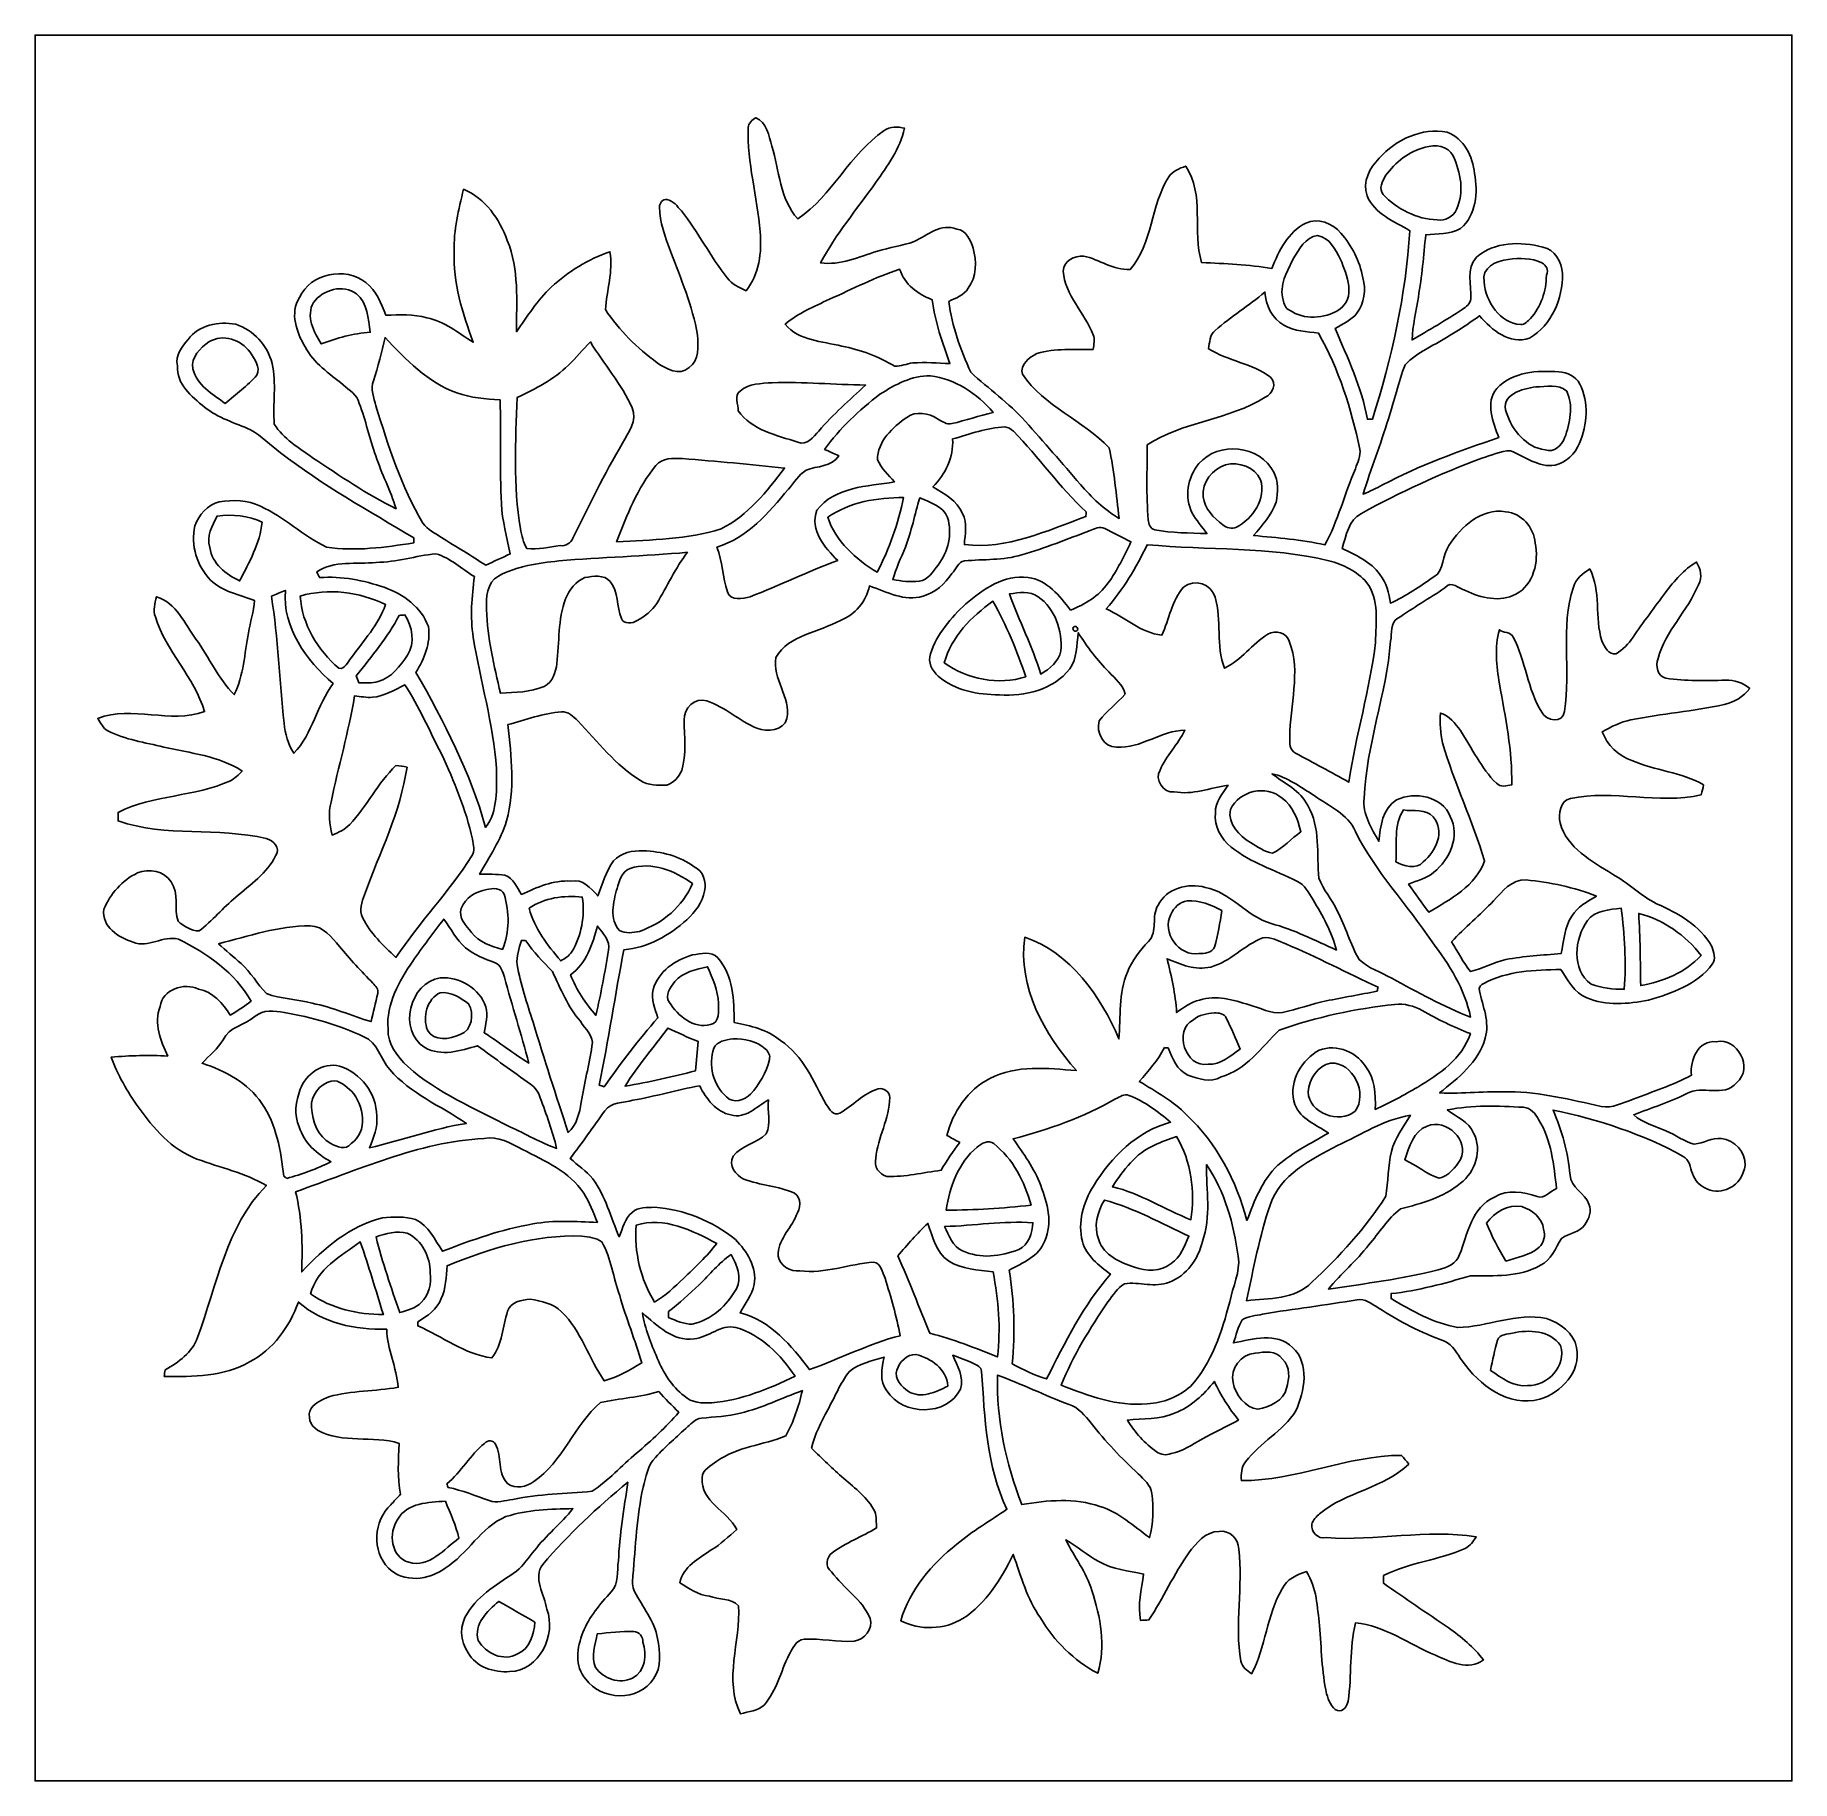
# Model space of a CAD drawing. Header units: centimetres. Extents: x -16.8 to 16.8, y -16.7 to 16.7.
import ezdxf

# ---------------------------------------------------------------- set-up
doc = ezdxf.new("R2010")
doc.units = ezdxf.units.CM
doc.header["$MEASUREMENT"] = 0
doc.layers.add('Layer 1', color=7, linetype='Continuous')

msp = doc.modelspace()

# ---------------------------------------------------------------- linework, layer by layer
at = {"layer": 'Layer 1', "color": 7}
for points, knots in [([(-16.77458, 16.66875), (-16.77458, 16.66875), (16.77458, 16.66875), (16.77458, 16.66875), (16.77458, 16.66875), (16.77458, 16.66875), (16.77458, -16.66875), (16.77458, -16.66875), (16.77458, -16.66875), (16.77458, -16.66875), (-16.77458, -16.66875), (-16.77458, -16.66875), (-16.77458, -16.66875), (-16.77458, -16.66875), (-16.77458, 16.66875), (-16.77458, 16.66875), (-16.77458, 16.66875), (-16.77458, 16.66875), (-16.77458, 16.66875), (-16.77458, 16.66875)], [0, 0, 0, 0, 0.16666667, 0.16666667, 0.16666667, 0.16666667, 0.33333333, 0.33333333, 0.33333333, 0.33333333, 0.5, 0.5, 0.5, 0.5, 0.66666667, 0.66666667, 0.66666667, 0.66666667, 1, 1, 1, 1]), ([(-3.1563, 14.90521), (-3.1817, 14.23247), (-2.97991, 13.58089), (-2.92982, 12.91414), (-2.92982, 12.91414), (-2.89313, 12.52291), (-2.94358, 12.10381), (-3.19864, 11.78877), (-3.19864, 11.78877), (-3.33269, 11.84557), (-3.46992, 11.91436), (-3.55741, 12.03537), (-3.55741, 12.03537), (-3.88056, 12.43894), (-4.10845, 12.90955), (-4.43371, 13.31172), (-4.43371, 13.31172), (-4.51132, 13.39497), (-4.58646, 13.51245), (-4.70994, 13.52832), (-4.70994, 13.52832), (-4.78825, 13.5442), (-4.85211, 13.46024), (-4.8514, 13.38827), (-4.8514, 13.38827), (-4.84823, 13.09299), (-4.74063, 12.81395), (-4.64044, 12.5409), (-4.64044, 12.5409), (-4.44429, 12.01702), (-4.21852, 11.49703), (-4.12503, 10.94176), (-4.12503, 10.94176), (-4.11092, 10.73326), (-4.08552, 10.45527), (-4.2866, 10.31875), (-4.2866, 10.31875), (-4.46758, 10.14871), (-4.7304, 10.29829), (-4.8962, 10.41329), (-4.8962, 10.41329), (-5.2765, 10.69269), (-5.62328, 11.03489), (-5.88433, 11.42682), (-5.88433, 11.42682), (-5.85893, 11.79407), (-5.73193, 12.15778), (-5.79826, 12.53102), (-5.79826, 12.53102), (-6.21524, 12.39202), (-6.59448, 12.15319), (-6.91797, 11.85721), (-6.91797, 11.85721), (-7.18573, 11.61239), (-7.37059, 11.29524), (-7.58296, 11.0049), (-7.58296, 11.0049), (-7.58155, 11.58699), (-7.53004, 12.19482), (-7.75688, 12.74621), (-7.75688, 12.74621), (-7.90399, 13.15755), (-8.17951, 13.55125), (-8.59261, 13.72623), (-8.59261, 13.72623), (-8.68645, 13.33782), (-8.78769, 12.94447), (-8.77006, 12.54125), (-8.77006, 12.54125), (-8.7951, 11.93976), (-8.61554, 11.35909), (-8.40669, 10.80347), (-8.40669, 10.80347), (-8.69174, 10.97739), (-8.95844, 11.20704), (-9.29605, 11.26843), (-9.29605, 11.26843), (-9.54969, 11.34463), (-9.81428, 11.33334), (-10.07498, 11.31887), (-10.07498, 11.31887), (-10.1727, 11.54254), (-10.25031, 11.79477), (-10.45986, 11.94188), (-10.45986, 11.94188), (-10.85109, 12.2555), (-11.51326, 12.12286), (-11.72669, 11.65719), (-11.72669, 11.65719), (-11.91542, 11.36191), (-11.78137, 10.98903), (-11.61627, 10.71527), (-11.61627, 10.71527), (-11.45716, 10.40377), (-11.15448, 10.20762), (-10.89237, 9.99208), (-10.89237, 9.99208), (-10.77771, 9.88589), (-10.62143, 9.80334), (-10.5858, 9.63612), (-10.5858, 9.63612), (-10.45598, 9.31086), (-10.39566, 8.96302), (-10.26795, 8.63671), (-10.26795, 8.63671), (-10.15718, 8.29275), (-9.9889, 7.97031), (-9.88166, 7.62564), (-9.88166, 7.62564), (-10.44187, 7.89834), (-10.95587, 8.25535), (-11.47551, 8.59684), (-11.47551, 8.59684), (-11.73621, 8.78769), (-12.03219, 8.9595), (-12.20823, 9.23854), (-12.20823, 9.23854), (-12.23821, 9.62589), (-12.16201, 10.01712), (-12.24986, 10.40095), (-12.24986, 10.40095), (-12.33311, 10.74738), (-12.60898, 11.03489), (-12.94483, 11.14813), (-12.94483, 11.14813), (-13.26691, 11.21057), (-13.65003, 11.13049), (-13.85464, 10.85638), (-13.85464, 10.85638), (-13.96753, 10.71492), (-14.10511, 10.55511), (-14.05714, 10.35544), (-14.05714, 10.35544), (-14.07866, 10.00619), (-13.7855, 9.76242), (-13.53996, 9.56698), (-13.53996, 9.56698), (-13.2842, 9.3532), (-12.95894, 9.26465), (-12.65943, 9.13342), (-12.65943, 9.13342), (-12.44812, 9.01665), (-12.28055, 8.83497), (-12.08652, 8.6928), (-12.08652, 8.6928), (-11.28924, 8.0772), (-10.40659, 7.58649), (-9.54511, 7.06896), (-9.54511, 7.06896), (-9.54476, 7.04462), (-9.5437, 6.99594), (-9.54334, 6.97195), (-9.54334, 6.97195), (-10.09297, 6.88693), (-10.65565, 6.80791), (-11.20987, 6.89116), (-11.20987, 6.89116), (-11.65719, 7.106), (-12.01702, 7.46901), (-12.4714, 7.67186), (-12.4714, 7.67186), (-12.71235, 7.79568), (-12.99774, 7.79462), (-13.25951, 7.75652), (-13.25951, 7.75652), (-13.47717, 7.69832), (-13.65391, 7.51134), (-13.72164, 7.29897), (-13.72164, 7.29897), (-13.80737, 6.93067), (-13.68707, 6.52886), (-13.42249, 6.26181), (-13.42249, 6.26181), (-13.19459, 6.03744), (-12.87004, 5.98311), (-12.58429, 5.87128), (-12.58429, 5.87128), (-12.60016, 5.66244), (-12.66719, 5.46135), (-12.69824, 5.25462), (-12.69824, 5.25462), (-12.77867, 4.85916), (-12.78996, 4.44218), (-12.97234, 4.07423), (-12.97234, 4.07423), (-13.27538, 4.38256), (-13.45459, 4.78508), (-13.70295, 5.13468), (-13.70295, 5.13468), (-13.91955, 5.42713), (-14.0776, 5.82859), (-14.45648, 5.94395), (-14.45648, 5.94395), (-14.49211, 5.81942), (-14.5228, 5.68572), (-14.47871, 5.55907), (-14.47871, 5.55907), (-14.27409, 4.90255), (-13.7354, 4.41007), (-13.53891, 3.75038), (-13.53891, 3.75038), (-14.19472, 3.50837), (-14.92003, 3.87562), (-15.57726, 3.61985), (-15.57726, 3.61985), (-15.52399, 3.53448), (-15.47813, 3.43464), (-15.38605, 3.3842), (-15.38605, 3.3842), (-15.05268, 3.21239), (-14.67767, 3.16089), (-14.31713, 3.07411), (-14.31713, 3.07411), (-13.81054, 2.9531), (-13.26621, 2.90901), (-12.821, 2.61514), (-12.821, 2.61514), (-12.89015, 2.5467), (-12.95929, 2.47509), (-13.04608, 2.42852), (-13.04608, 2.42852), (-13.72835, 2.11914), (-14.51822, 2.165), (-15.1892, 1.82563), (-15.1892, 1.82563), (-15.1892, 1.7713), (-15.18955, 1.71662), (-15.18955, 1.66194), (-15.18955, 1.66194), (-14.27727, 1.34726), (-13.28949, 1.54869), (-12.36028, 1.32609), (-12.36028, 1.32609), (-12.2234, 1.28834), (-12.08088, 1.15394), (-12.18106, 0.99589), (-12.18106, 0.99589), (-12.34758, 0.66287), (-12.66896, 0.44626), (-12.94024, 0.20532), (-12.94024, 0.20532), (-13.18895, 0.00635), (-13.38898, -0.24694), (-13.64368, -0.43886), (-13.64368, -0.43886), (-13.7922, -0.4385), (-13.93472, -0.34749), (-14.04549, -0.254), (-14.04549, -0.254), (-14.12699, -0.01199), (-14.01904, 0.27834), (-14.1792, 0.49848), (-14.1792, 0.49848), (-14.31078, 0.71438), (-14.59865, 0.75389), (-14.81914, 0.67028), (-14.81914, 0.67028), (-15.11159, 0.53022), (-15.33948, 0.27305), (-15.46296, -0.02469), (-15.46296, -0.02469), (-15.50917, -0.35878), (-15.17685, -0.56444), (-14.90451, -0.65193), (-14.90451, -0.65193), (-14.61311, -0.77682), (-14.32666, -0.5147), (-14.03668, -0.59584), (-14.03668, -0.59584), (-13.49058, -0.86678), (-12.95365, -1.23331), (-12.65096, -1.77871), (-12.65096, -1.77871), (-12.77761, -1.87501), (-12.90814, -1.96709), (-13.04713, -2.04435), (-13.04713, -2.04435), (-13.19248, -1.82033), (-13.37698, -1.59844), (-13.65638, -1.54834), (-13.65638, -1.54834), (-13.93049, -1.41781), (-14.34324, -1.55469), (-14.3891, -1.8796), (-14.3891, -1.8796), (-14.5094, -2.20345), (-14.37958, -2.53506), (-14.24129, -2.82787), (-14.24129, -2.82787), (-14.60077, -2.80564), (-14.96095, -2.81834), (-15.31938, -2.84762), (-15.31938, -2.84762), (-15.20296, -3.19123), (-15.01211, -3.50308), (-14.80538, -3.79906), (-14.80538, -3.79906), (-14.51575, -4.20934), (-14.16544, -4.61045), (-13.68354, -4.7946), (-13.68354, -4.7946), (-13.24151, -4.95935), (-12.76914, -5.05636), (-12.35851, -5.29837), (-12.35851, -5.29837), (-13.12933, -6.08224), (-13.30466, -7.21007), (-13.67402, -8.19926), (-13.67402, -8.19926), (-13.77562, -8.49136), (-14.03632, -8.67304), (-14.2935, -8.82121), (-14.2935, -8.82121), (-14.29879, -8.86213), (-14.30373, -8.90341), (-14.30867, -8.94503), (-14.30867, -8.94503), (-13.75763, -8.95033), (-13.16955, -8.95562), (-12.67883, -8.66528), (-12.67883, -8.66528), (-12.22481, -8.4328), (-11.9186, -7.995), (-11.74609, -7.52581), (-11.74609, -7.52581), (-11.2843, -7.93291), (-10.65989, -8.05815), (-10.06016, -8.04404), (-10.06016, -8.04404), (-10.05523, -8.42716), (-9.86825, -8.77464), (-9.84038, -9.15247), (-9.84038, -9.15247), (-10.27818, -9.23466), (-10.73256, -9.20891), (-11.16259, -9.33415), (-11.16259, -9.33415), (-11.28607, -9.38671), (-11.42718, -9.43998), (-11.50514, -9.55569), (-11.50514, -9.55569), (-11.58452, -9.69645), (-11.52243, -9.89401), (-11.37991, -9.96879), (-11.37991, -9.96879), (-10.90613, -10.24184), (-10.32686, -10.06122), (-9.82274, -10.22385), (-9.82274, -10.22385), (-9.83862, -10.547), (-9.85696, -10.87614), (-9.7977, -11.19681), (-9.7977, -11.19681), (-9.84391, -11.24656), (-9.93599, -11.34569), (-9.98185, -11.39543), (-9.98185, -11.39543), (-10.31169, -11.69811), (-10.34521, -12.2809), (-10.02877, -12.6044), (-10.02877, -12.6044), (-9.74266, -12.89367), (-9.24948, -12.84041), (-8.94609, -12.60722), (-8.94609, -12.60722), (-8.50829, -12.33593), (-8.26982, -11.82264), (-7.78263, -11.62191), (-7.78263, -11.62191), (-7.37059, -11.48997), (-6.93349, -11.47762), (-6.50452, -11.46986), (-6.50452, -11.46986), (-6.72888, -11.75491), (-7.0164, -11.9821), (-7.239, -12.26891), (-7.239, -12.26891), (-7.35259, -12.39979), (-7.44467, -12.5543), (-7.58049, -12.66543), (-7.58049, -12.66543), (-7.9181, -12.89614), (-8.29451, -13.10605), (-8.51606, -13.46341), (-8.51606, -13.46341), (-8.67375, -13.6839), (-8.66387, -14.00492), (-8.50688, -14.224), (-8.50688, -14.224), (-8.35448, -14.49776), (-8.00911, -14.60324), (-7.71243, -14.58277), (-7.71243, -14.58277), (-7.14763, -14.56196), (-6.80932, -13.88392), (-7.0037, -13.38862), (-7.0037, -13.38862), (-7.04109, -13.1124), (-7.27886, -12.79172), (-7.07884, -12.53561), (-7.07884, -12.53561), (-6.59412, -11.95952), (-6.03568, -11.44623), (-5.45818, -10.96469), (-5.45818, -10.96469), (-5.52133, -11.46563), (-5.61587, -11.96375), (-5.63492, -12.46999), (-5.63492, -12.46999), (-5.66632, -12.66437), (-5.62504, -12.90708), (-5.77462, -13.06195), (-5.77462, -13.06195), (-5.98488, -13.29443), (-6.19584, -13.5382), (-6.3119, -13.83383), (-6.3119, -13.83383), (-6.42655, -14.11358), (-6.47876, -14.48506), (-6.26004, -14.72706), (-6.26004, -14.72706), (-5.97006, -15.13911), (-5.24193, -15.15921), (-4.96676, -14.7193), (-4.96676, -14.7193), (-4.80201, -14.50269), (-4.84258, -14.20001), (-4.88879, -13.95201), (-4.88879, -13.95201), (-4.94383, -13.61511), (-5.17525, -13.34982), (-5.32624, -13.05454), (-5.32624, -13.05454), (-5.37316, -12.96035), (-5.36751, -12.85311), (-5.3594, -12.75186), (-5.3594, -12.75186), (-5.30825, -12.18741), (-5.2832, -11.61803), (-5.16431, -11.06241), (-5.16431, -11.06241), (-5.10716, -10.86697), (-5.08141, -10.63943), (-4.92619, -10.49091), (-4.92619, -10.49091), (-4.73463, -10.28206), (-4.51908, -10.09685), (-4.312, -9.90424), (-4.312, -9.90424), (-4.23333, -9.84109), (-4.15854, -9.75184), (-4.0513, -9.74408), (-4.0513, -9.74408), (-3.80153, -9.71409), (-3.54683, -9.71127), (-3.30271, -9.646), (-3.30271, -9.646), (-2.89348, -9.54899), (-2.51707, -9.35708), (-2.12266, -9.21702), (-2.12266, -9.21702), (-2.1911, -9.51618), (-2.29094, -9.81534), (-2.43805, -10.08168), (-2.43805, -10.08168), (-2.87126, -10.25596), (-3.3655, -10.28947), (-3.75708, -10.56464), (-3.75708, -10.56464), (-3.86398, -10.64824), (-4.03578, -10.72303), (-4.03825, -10.88249), (-4.03825, -10.88249), (-4.06859, -11.33934), (-3.556, -11.50691), (-3.37397, -11.86744), (-3.37397, -11.86744), (-3.52778, -12.00856), (-3.68441, -12.14826), (-3.86186, -12.25938), (-3.86186, -12.25938), (-4.10386, -12.42307), (-4.3942, -12.57547), (-4.4644, -12.88556), (-4.4644, -12.88556), (-4.28696, -12.99281), (-4.11268, -13.12086), (-3.8989, -13.14168), (-3.8989, -13.14168), (-3.72039, -13.20871), (-3.48121, -13.17872), (-3.34257, -13.32583), (-3.34257, -13.32583), (-3.29883, -14.00492), (-3.62867, -14.74188), (-3.30306, -15.38922), (-3.30306, -15.38922), (-3.15101, -15.34125), (-2.96827, -15.33384), (-2.84762, -15.21566), (-2.84762, -15.21566), (-2.61303, -14.94296), (-2.53683, -14.58383), (-2.3809, -14.26845), (-2.3809, -14.26845), (-2.30823, -14.15027), (-2.24896, -13.97847), (-2.0888, -13.96471), (-2.0888, -13.96471), (-1.77024, -13.9446), (-1.45309, -14.02609), (-1.13418, -13.99928), (-1.13418, -13.99928), (-0.9398, -13.97423), (-0.76447, -13.76221), (-0.82868, -13.56607), (-0.82868, -13.56607), (-0.98213, -13.20024), (-1.33526, -12.98822), (-1.56457, -12.67848), (-1.56457, -12.67848), (-1.69333, -12.59134), (-1.66582, -12.39308), (-1.55011, -12.31441), (-1.55011, -12.31441), (-1.28905, -12.11968), (-0.98249, -12.00291), (-0.70344, -11.83852), (-0.70344, -11.83852), (-0.71402, -11.7348), (-0.70414, -11.62509), (-0.73625, -11.52631), (-0.73625, -11.52631), (-0.87454, -11.26419), (-1.11337, -11.08146), (-1.33279, -10.89237), (-1.33279, -10.89237), (-1.54552, -10.70998), (-1.74696, -10.51419), (-1.94557, -10.31628), (-1.94557, -10.31628), (-1.89018, -10.05346), (-1.76142, -9.81745), (-1.63759, -9.5825), (-1.63759, -9.5825), (-1.50495, -9.33944), (-1.39806, -9.07838), (-1.23084, -8.85684), (-1.23084, -8.85684), (-1.04422, -8.69632), (-0.78952, -8.64976), (-0.56198, -8.57497), (-0.56198, -8.57497), (-0.60819, -8.78734), (-0.65617, -9.03852), (-0.50694, -9.22196), (-0.50694, -9.22196), (-0.20532, -9.69786), (0.64064, -9.71374), (0.89817, -9.18704), (0.89817, -9.18704), (0.97402, -8.95738), (0.83538, -8.74466), (0.74965, -8.54181), (0.74965, -8.54181), (0.88441, -8.58591), (1.01635, -8.63776), (1.14618, -8.69597), (1.14618, -8.69597), (1.21214, -8.72772), (1.29575, -8.76653), (1.30034, -8.85119), (1.30034, -8.85119), (1.36102, -9.73808), (1.39171, -10.66412), (1.78435, -11.4808), (1.78435, -11.4808), (1.46509, -11.70411), (1.1236, -11.89602), (0.82726, -12.15072), (0.82726, -12.15072), (0.34713, -12.52784), (-0.07161, -13.01362), (-0.24342, -13.61052), (-0.24342, -13.61052), (0.12453, -13.80349), (0.58702, -13.78126), (0.94227, -13.57101), (0.94227, -13.57101), (1.38642, -13.27926), (1.67534, -12.81465), (1.90429, -12.34581), (1.90429, -12.34581), (2.0507, -12.75927), (2.17064, -13.19107), (2.42323, -13.5569), (2.42323, -13.5569), (2.68393, -14.00034), (3.06246, -14.37217), (3.5179, -14.61311), (3.5179, -14.61311), (3.68265, -14.097), (3.56729, -13.53644), (3.40748, -13.03408), (3.40748, -13.03408), (3.29953, -12.68377), (3.07022, -12.39238), (2.90901, -12.06747), (2.90901, -12.06747), (3.12843, -12.19094), (3.31682, -12.36169), (3.54083, -12.47846), (3.54083, -12.47846), (3.79906, -12.63297), (4.10739, -12.6552), (4.39526, -12.72011), (4.39526, -12.72011), (4.35187, -13.01115), (4.27955, -13.30925), (4.33423, -13.60382), (4.33423, -13.60382), (4.3882, -13.60099), (4.44218, -13.59852), (4.49651, -13.59606), (4.49651, -13.59606), (4.77026, -13.18084), (4.96923, -12.72046), (5.2578, -12.31441), (5.2578, -12.31441), (5.39397, -12.12603), (5.58236, -11.90625), (5.83636, -11.90378), (5.83636, -11.90378), (6.03426, -11.87344), (6.21206, -12.04807), (6.2103, -12.24245), (6.2103, -12.24245), (6.30026, -12.95259), (6.12352, -13.67578), (6.25404, -14.3831), (6.25404, -14.3831), (6.27027, -14.4967), (6.37434, -14.55949), (6.45724, -14.6237), (6.45724, -14.6237), (6.72571, -14.10899), (6.7504, -13.50469), (7.03862, -12.99986), (7.03862, -12.99986), (7.12576, -12.81642), (7.3219, -12.73175), (7.50252, -12.67143), (7.50252, -12.67143), (7.7029, -12.97834), (7.71419, -13.35158), (7.75088, -13.70401), (7.75088, -13.70401), (7.79462, -14.13898), (7.79286, -14.58066), (7.88952, -15.00893), (7.88952, -15.00893), (7.93115, -15.12288), (7.97031, -15.28374), (8.10013, -15.32643), (8.10013, -15.32643), (8.2102, -15.35712), (8.28252, -15.24071), (8.30016, -15.14828), (8.30016, -15.14828), (8.37494, -14.65192), (8.31709, -14.14216), (8.44091, -13.65215), (8.44091, -13.65215), (9.00077, -13.70436), (9.46044, -14.06137), (9.96738, -14.2681), (9.96738, -14.2681), (10.24326, -14.39122), (10.60344, -14.57572), (10.88249, -14.35806), (10.88249, -14.35806), (10.70292, -14.11005), (10.45704, -13.92167), (10.21292, -13.74211), (10.21292, -13.74211), (9.80087, -13.46059), (9.38495, -13.18472), (8.9789, -12.89473), (8.9789, -12.89473), (8.97784, -12.84534), (8.97714, -12.79631), (8.97678, -12.74762), (8.97678, -12.74762), (9.47067, -12.49962), (10.03335, -12.45306), (10.53571, -12.22834), (10.53571, -12.22834), (10.63307, -12.18706), (10.68987, -12.09393), (10.74702, -12.01032), (10.74702, -12.01032), (9.79593, -11.85439), (8.8332, -12.0971), (7.87788, -12.02408), (7.87788, -12.02408), (7.7276, -12.05618), (7.58119, -11.91507), (7.60624, -11.76972), (7.60624, -11.76972), (7.62882, -11.68576), (7.69373, -11.62297), (7.75582, -11.56652), (7.75582, -11.56652), (8.26347, -11.14425), (8.98102, -11.08463), (9.45938, -10.61826), (9.45938, -10.61826), (9.41317, -10.56287), (9.36731, -10.50819), (9.3218, -10.45316), (9.3218, -10.45316), (8.27758, -10.45281), (7.30744, -10.94105), (6.26145, -10.93435), (6.26145, -10.93435), (6.25898, -10.81017), (6.25263, -10.67541), (6.3433, -10.57698), (6.3433, -10.57698), (6.6167, -10.20657), (7.0545, -9.99243), (7.30462, -9.60332), (7.30462, -9.60332), (7.46654, -9.22867), (7.57449, -8.70126), (7.23688, -8.39082), (7.23688, -8.39082), (6.93702, -8.09272), (6.477, -8.23383), (6.11117, -8.30545), (6.11117, -8.30545), (6.16197, -8.15763), (6.19125, -7.99712), (6.27909, -7.86589), (6.27909, -7.86589), (6.3941, -7.79145), (6.53838, -7.78581), (6.66785, -7.75617), (6.66785, -7.75617), (7.26722, -7.65422), (7.87188, -7.58684), (8.47055, -7.47995), (8.47055, -7.47995), (8.62295, -7.45173), (8.75312, -7.56144), (8.87448, -7.63376), (8.87448, -7.63376), (9.26994, -7.89728), (9.69857, -8.10507), (10.1413, -8.2744), (10.1413, -8.2744), (10.30993, -8.33473), (10.37449, -8.51606), (10.47891, -8.64553), (10.47891, -8.64553), (10.80311, -9.11648), (11.35697, -9.53347), (11.96093, -9.38107), (11.96093, -9.38107), (12.36804, -9.24948), (12.75786, -8.86107), (12.66119, -8.3947), (12.66119, -8.3947), (12.61322, -8.10895), (12.34369, -7.92762), (12.08969, -7.83766), (12.08969, -7.83766), (11.51255, -7.71913), (10.96398, -8.00347), (10.39248, -8.01158), (10.39248, -8.01158), (9.93246, -7.92974), (9.519, -7.69161), (9.12001, -7.45949), (9.12001, -7.45949), (9.12001, -7.4355), (9.12072, -7.38822), (9.12072, -7.36424), (9.12072, -7.36424), (9.6393, -7.3085), (10.14271, -7.17056), (10.64048, -7.02169), (10.64048, -7.02169), (11.08851, -7.01922), (11.56652, -7.05873), (11.97222, -6.82307), (11.97222, -6.82307), (12.18283, -6.72747), (12.25797, -6.48935), (12.3765, -6.30873), (12.3765, -6.30873), (12.51902, -6.21242), (12.71587, -6.20113), (12.821, -6.04838), (12.821, -6.04838), (12.89544, -5.93796), (12.96141, -5.78908), (12.90002, -5.65785), (12.90002, -5.65785), (12.82312, -5.44266), (12.55007, -5.34247), (12.53807, -5.10117), (12.53807, -5.10117), (12.50209, -4.67007), (12.38321, -4.25626), (12.21387, -3.86009), (12.21387, -3.86009), (13.07747, -4.03966), (13.9259, -4.31412), (14.69919, -4.74239), (14.69919, -4.74239), (14.81772, -4.80836), (14.83501, -4.953), (14.87487, -5.06942), (14.87487, -5.06942), (14.95778, -5.34811), (15.32572, -5.49769), (15.57761, -5.34846), (15.57761, -5.34846), (15.7547, -5.27861), (15.8496, -5.09341), (15.88488, -4.91666), (15.88488, -4.91666), (15.89546, -4.66055), (15.67815, -4.43336), (15.42979, -4.39914), (15.42979, -4.39914), (15.24564, -4.38397), (15.08725, -4.49227), (14.91086, -4.51097), (14.91086, -4.51097), (14.71859, -4.45699), (14.5542, -4.33423), (14.37076, -4.25768), (14.37076, -4.25768), (14.16509, -4.15713), (13.92414, -4.11268), (13.75516, -3.94935), (13.75516, -3.94935), (14.09171, -3.81282), (14.44237, -3.70981), (14.76763, -3.54542), (14.76763, -3.54542), (15.06255, -3.36726), (15.47389, -3.63432), (15.71907, -3.33587), (15.71907, -3.33587), (16.05421, -3.05647), (15.73565, -2.46592), (15.3289, -2.55517), (15.3289, -2.55517), (14.98247, -2.5146), (14.82513, -2.90548), (14.85512, -3.19334), (14.85512, -3.19334), (14.50022, -3.38384), (14.11534, -3.50661), (13.7414, -3.65372), (13.7414, -3.65372), (13.54561, -3.72004), (13.34841, -3.82976), (13.13356, -3.78919), (13.13356, -3.78919), (12.55466, -3.66501), (11.97398, -3.5112), (11.37744, -3.51084), (11.37744, -3.51084), (10.93364, -3.49497), (10.49161, -3.54824), (10.04817, -3.53131), (10.04817, -3.53131), (10.39601, -3.24203), (10.79888, -2.94993), (10.91671, -2.48744), (10.91671, -2.48744), (11.01231, -2.17523), (10.86802, -1.87925), (10.80735, -1.58009), (10.80735, -1.58009), (10.78724, -1.51589), (10.83874, -1.46438), (10.89201, -1.43863), (10.89201, -1.43863), (11.34286, -1.20015), (11.86392, -1.18145), (12.36204, -1.17616), (12.36204, -1.17616), (12.50244, -1.37583), (12.61322, -1.62243), (12.85769, -1.71309), (12.85769, -1.71309), (13.22352, -1.87713), (13.65144, -1.83303), (14.03491, -1.7593), (14.03491, -1.7593), (14.48153, -1.62807), (14.96554, -1.46368), (15.25552, -1.07421), (15.25552, -1.07421), (15.33137, -0.97684), (15.28127, -0.84032), (15.24564, -0.73484), (15.24564, -0.73484), (15.02269, -0.33091), (14.60041, -0.09878), (14.1926, 0.0822), (14.1926, 0.0822), (13.88674, 0.23354), (13.64544, 0.48436), (13.34629, 0.64735), (13.34629, 0.64735), (12.95647, 0.89535), (12.4774, 1.14512), (12.34722, 1.62631), (12.34722, 1.62631), (12.32182, 1.78753), (12.33946, 2.05564), (12.54442, 2.09233), (12.54442, 2.09233), (13.37098, 2.26413), (14.21553, 1.97379), (15.0435, 2.16218), (15.0435, 2.16218), (15.05902, 2.22532), (15.07455, 2.28812), (15.09007, 2.35091), (15.09007, 2.35091), (14.66674, 2.59539), (14.16121, 2.62149), (13.71741, 2.81764), (13.71741, 2.81764), (13.45741, 2.90971), (13.2461, 3.10621), (13.15332, 3.36726), (13.15332, 3.36726), (13.32724, 3.45899), (13.50327, 3.55706), (13.69907, 3.59163), (13.69907, 3.59163), (14.28891, 3.7151), (14.89322, 3.75497), (15.4813, 3.88761), (15.4813, 3.88761), (15.67286, 3.93171), (15.85101, 4.0319), (15.9706, 4.19065), (15.9706, 4.19065), (15.84396, 4.30495), (15.67356, 4.35187), (15.50564, 4.35081), (15.50564, 4.35081), (15.12746, 4.33987), (14.74505, 4.33282), (14.37005, 4.38679), (14.37005, 4.38679), (14.21024, 4.42136), (14.16121, 4.62809), (14.21871, 4.76391), (14.21871, 4.76391), (14.35594, 5.29237), (14.79127, 5.67231), (14.98882, 6.17291), (14.98882, 6.17291), (15.07455, 6.31684), (15.03186, 6.47453), (14.9539, 6.60576), (14.9539, 6.60576), (14.71119, 6.46606), (14.53021, 6.24664), (14.36264, 6.02686), (14.36264, 6.02686), (14.15274, 5.74322), (13.93896, 5.46206), (13.74069, 5.16996), (13.74069, 5.16996), (13.65497, 5.04472), (13.5449, 4.93501), (13.41896, 4.85069), (13.41896, 4.85069), (13.27115, 4.83094), (13.19565, 4.98969), (13.14662, 5.10187), (13.14662, 5.10187), (13.00233, 5.54531), (13.1385, 6.05437), (12.91378, 6.47418), (12.91378, 6.47418), (12.78502, 6.38634), (12.64602, 6.28685), (12.60122, 6.12846), (12.60122, 6.12846), (12.34969, 5.36116), (12.55607, 4.53708), (12.43436, 3.75532), (12.43436, 3.75532), (12.39414, 3.51437), (12.08793, 3.5754), (11.99656, 3.73803), (11.99656, 3.73803), (11.7281, 4.18077), (11.68823, 4.71664), (11.45293, 5.17384), (11.45293, 5.17384), (11.41624, 5.27614), (11.24691, 5.25145), (11.19046, 5.3146), (11.19046, 5.3146), (11.08886, 4.97946), (11.13684, 4.62068), (11.18976, 4.28061), (11.18976, 4.28061), (11.30406, 3.64208), (11.43741, 3.00214), (11.42471, 2.3495), (11.42471, 2.3495), (11.32699, 2.33821), (11.20881, 2.29553), (11.13261, 2.38231), (11.13261, 2.38231), (10.84157, 2.67159), (10.66412, 3.04906), (10.44469, 3.39055), (10.44469, 3.39055), (10.34027, 3.52496), (10.23691, 3.67665), (10.06157, 3.72322), (10.06157, 3.72322), (10.05311, 3.53236), (10.05805, 3.33975), (10.10391, 3.15313), (10.10391, 3.15313), (10.32298, 2.38513), (10.68035, 1.66476), (10.90577, 0.89958), (10.90577, 0.89958), (10.73538, 0.42757), (10.25207, 0.15981), (9.84003, -0.07867), (9.84003, -0.07867), (9.70809, 0.09666), (9.57933, 0.27411), (9.45621, 0.45544), (9.45621, 0.45544), (9.61954, 0.52282), (9.79876, 0.56656), (9.93669, 0.68298), (9.93669, 0.68298), (10.2422, 0.9271), (10.44399, 1.3716), (10.25172, 1.74837), (10.25172, 1.74837), (10.09509, 2.13501), (9.57192, 2.23167), (9.22443, 2.06481), (9.22443, 2.06481), (8.95385, 1.90183), (8.91787, 1.55293), (8.88753, 1.27035), (8.88753, 1.27035), (8.74712, 1.524), (8.57285, 1.79246), (8.60496, 2.09726), (8.60496, 2.09726), (8.64799, 3.11644), (9.03182, 4.0834), (9.11084, 5.0987), (9.11084, 5.0987), (9.14541, 5.23981), (9.0932, 5.44548), (9.24842, 5.53191), (9.24842, 5.53191), (9.5444, 5.73017), (9.84991, 5.91573), (10.14801, 6.11223), (10.14801, 6.11223), (10.27218, 6.2671), (10.41047, 6.09847), (10.53994, 6.06108), (10.53994, 6.06108), (10.83451, 5.92102), (11.20387, 5.83212), (11.50585, 5.99193), (11.50585, 5.99193), (11.84381, 6.17502), (11.94506, 6.61741), (11.87415, 6.96912), (11.87415, 6.96912), (11.84839, 7.26581), (11.61097, 7.54556), (11.30723, 7.56744), (11.30723, 7.56744), (10.84086, 7.64258), (10.45457, 7.28239), (10.22562, 6.92079), (10.22562, 6.92079), (10.09086, 6.74052), (10.14695, 6.44843), (9.93775, 6.32425), (9.93775, 6.32425), (9.67176, 6.14116), (9.40435, 5.95665), (9.11154, 5.81907), (9.11154, 5.81907), (9.07486, 6.01098), (9.03605, 6.21242), (8.90482, 6.36587), (8.90482, 6.36587), (8.73795, 6.61987), (8.44479, 6.73417), (8.1855, 6.86752), (8.1855, 6.86752), (8.26594, 7.10636), (8.30192, 7.40974), (8.55274, 7.53286), (8.55274, 7.53286), (9.28934, 7.94385), (10.06157, 8.29098), (10.85109, 8.58767), (10.85109, 8.58767), (11.03171, 8.64059), (11.21057, 8.72949), (11.40037, 8.73231), (11.40037, 8.73231), (11.67518, 8.61871), (11.93765, 8.40952), (12.25197, 8.45397), (12.25197, 8.45397), (12.46364, 8.51288), (12.63579, 8.67269), (12.71799, 8.87448), (12.71799, 8.87448), (12.86192, 9.23043), (12.90849, 9.65482), (12.72399, 10.00654), (12.72399, 10.00654), (12.64779, 10.154), (12.48339, 10.22809), (12.32394, 10.23867), (12.32394, 10.23867), (11.91824, 10.26971), (11.436, 10.2429), (11.14319, 9.91764), (11.14319, 9.91764), (10.90577, 9.65482), (11.07405, 9.27171), (11.17776, 8.98243), (11.17776, 8.98243), (10.4207, 8.72596), (9.66541, 8.45361), (8.95809, 8.07861), (8.95809, 8.07861), (8.83638, 8.01441), (8.71326, 7.95337), (8.5852, 7.90363), (8.5852, 7.90363), (8.73795, 8.38588), (8.91999, 8.8586), (9.06992, 9.34191), (9.06992, 9.34191), (9.18739, 9.68269), (9.25477, 10.039), (9.38918, 10.37449), (9.38918, 10.37449), (9.5063, 10.49302), (9.64212, 10.59321), (9.78994, 10.67047), (9.78994, 10.67047), (10.13989, 10.86873), (10.48667, 11.07334), (10.81193, 11.31041), (10.81193, 11.31041), (11.043, 11.03701), (11.38661, 10.74879), (11.76655, 10.88178), (11.76655, 10.88178), (12.1853, 11.13437), (12.40402, 11.63602), (12.39202, 12.11368), (12.39202, 12.11368), (12.38356, 12.33487), (12.24562, 12.57371), (12.01773, 12.62204), (12.01773, 12.62204), (11.59722, 12.72999), (11.09416, 12.72857), (10.75161, 12.4266), (10.75161, 12.4266), (10.55511, 12.20717), (10.65212, 11.8999), (10.64189, 11.63391), (10.64189, 11.63391), (10.64048, 11.53619), (10.54806, 11.48186), (10.47997, 11.42859), (10.47997, 11.42859), (10.16564, 11.2268), (9.84462, 11.03559), (9.52112, 10.84933), (9.52112, 10.84933), (9.53311, 11.12485), (9.59697, 11.39331), (9.64106, 11.66424), (9.64106, 11.66424), (9.71127, 12.05936), (9.7409, 12.45976), (9.78253, 12.85804), (9.78253, 12.85804), (10.00407, 12.87674), (10.24784, 12.86651), (10.44928, 12.97552), (10.44928, 12.97552), (10.74949, 13.23234), (10.77948, 13.66555), (10.71598, 14.02856), (10.71598, 14.02856), (10.68282, 14.35312), (10.51242, 14.69319), (10.19104, 14.81384), (10.19104, 14.81384), (9.70668, 14.91192), (9.21561, 14.67132), (8.89353, 14.31819), (8.89353, 14.31819), (8.70761, 14.13581), (8.57074, 13.86593), (8.66175, 13.60205), (8.66175, 13.60205), (8.80674, 13.24998), (9.17681, 13.11416), (9.47949, 12.93354), (9.47949, 12.93354), (9.40117, 11.70764), (9.13765, 10.50114), (8.763, 9.33344), (8.763, 9.33344), (8.73936, 9.33344), (8.69174, 9.33379), (8.6681, 9.33379), (8.6681, 9.33379), (8.56086, 9.94375), (8.28922, 10.50255), (8.05392, 11.06946), (8.05392, 11.06946), (8.19644, 11.15624), (8.36119, 11.22327), (8.46914, 11.35698), (8.46914, 11.35698), (8.60213, 11.55171), (8.6547, 11.80641), (8.58167, 12.03466), (8.58167, 12.03466), (8.52487, 12.35075), (8.37036, 12.64708), (8.16046, 12.88803), (8.16046, 12.88803), (8.00453, 13.07677), (7.7216, 13.19107), (7.49124, 13.07747), (7.49124, 13.07747), (7.15292, 12.90743), (6.97371, 12.55042), (6.84565, 12.21246), (6.84565, 12.21246), (6.40115, 12.28549), (5.95171, 12.30701), (5.50227, 12.32429), (5.50227, 12.32429), (5.31848, 12.92684), (5.56824, 13.62181), (5.19783, 14.16791), (5.19783, 14.16791), (5.08, 14.12099), (4.94912, 14.07336), (4.87433, 13.964), (4.87433, 13.964), (4.52684, 13.41967), (4.57412, 12.6873), (4.13491, 12.19482), (4.13491, 12.19482), (3.81459, 12.17366), (3.55212, 12.38673), (3.25085, 12.44882), (3.25085, 12.44882), (3.08046, 12.4587), (2.85785, 12.35781), (2.85891, 12.16166), (2.85891, 12.16166), (2.89313, 11.69599), (3.2699, 11.36509), (3.43288, 10.9474), (3.43288, 10.9474), (3.46886, 10.85744), (3.44346, 10.76007), (3.42971, 10.66835), (3.42971, 10.66835), (3.07375, 10.65565), (2.70334, 10.69658), (2.35832, 10.58686), (2.35832, 10.58686), (2.21015, 10.5223), (2.02882, 10.37167), (2.07927, 10.19281), (2.07927, 10.19281), (2.49767, 9.58144), (3.23497, 9.31333), (3.73592, 8.78699), (3.73592, 8.78699), (3.83434, 8.34425), (3.86997, 7.88952), (3.92818, 7.44044), (3.92818, 7.44044), (3.64067, 7.60624), (3.40113, 7.83978), (3.18699, 8.09025), (3.18699, 8.09025), (2.83951, 8.49524), (2.48814, 8.8967), (2.13395, 9.29569), (2.13395, 9.29569), (1.8221, 9.64389), (1.4351, 9.91341), (1.09467, 10.22985), (1.09467, 10.22985), (0.89747, 10.65742), (0.73766, 11.11144), (0.67169, 11.57993), (0.67169, 11.57993), (0.80292, 11.6519), (0.96449, 11.69352), (1.04175, 11.83534), (1.04175, 11.83534), (1.21179, 12.04913), (1.20121, 12.35181), (1.14194, 12.60334), (1.14194, 12.60334), (1.08197, 12.7508), (1.01106, 12.94412), (0.82868, 12.96564), (0.82868, 12.96564), (0.52493, 13.08559), (0.26776, 12.8457), (0.01482, 12.72716), (0.01482, 12.72716), (-0.21414, 12.64497), (-0.45791, 12.61745), (-0.68827, 12.54054), (-0.68827, 12.54054), (-1.04281, 12.44071), (-1.39629, 12.26644), (-1.77483, 12.31829), (-1.77483, 12.31829), (-1.48449, 12.86686), (-1.08091, 13.34417), (-0.72355, 13.849), (-0.72355, 13.849), (-0.49671, 14.16967), (-0.26035, 14.50164), (-0.17004, 14.89075), (-0.17004, 14.89075), (-0.30021, 14.92144), (-0.44415, 14.92744), (-0.5588, 14.84736), (-0.5588, 14.84736), (-1.21744, 14.39616), (-1.55116, 13.61158), (-2.20804, 13.15861), (-2.20804, 13.15861), (-2.55729, 13.53961), (-2.5587, 14.08359), (-2.70369, 14.55138), (-2.70369, 14.55138), (-2.76366, 14.74364), (-2.80035, 15.00576), (-3.01308, 15.09183), (-3.01308, 15.09183), (-3.07693, 15.04738), (-3.15489, 14.99129), (-3.1563, 14.90521)], [0, 0, 0, 0, 0.00287356, 0.00287356, 0.00287356, 0.00287356, 0.00574713, 0.00574713, 0.00574713, 0.00574713, 0.00862069, 0.00862069, 0.00862069, 0.00862069, 0.01149425, 0.01149425, 0.01149425, 0.01149425, 0.01436782, 0.01436782, 0.01436782, 0.01436782, 0.01724138, 0.01724138, 0.01724138, 0.01724138, 0.02011494, 0.02011494, 0.02011494, 0.02011494, 0.02298851, 0.02298851, 0.02298851, 0.02298851, 0.02586207, 0.02586207, 0.02586207, 0.02586207, 0.02873563, 0.02873563, 0.02873563, 0.02873563, 0.0316092, 0.0316092, 0.0316092, 0.0316092, 0.03448276, 0.03448276, 0.03448276, 0.03448276, 0.03735632, 0.03735632, 0.03735632, 0.03735632, 0.04022989, 0.04022989, 0.04022989, 0.04022989, 0.04310345, 0.04310345, 0.04310345, 0.04310345, 0.04597701, 0.04597701, 0.04597701, 0.04597701, 0.04885057, 0.04885057, 0.04885057, 0.04885057, 0.05172414, 0.05172414, 0.05172414, 0.05172414, 0.0545977, 0.0545977, 0.0545977, 0.0545977, 0.05747126, 0.05747126, 0.05747126, 0.05747126, 0.06034483, 0.06034483, 0.06034483, 0.06034483, 0.06321839, 0.06321839, 0.06321839, 0.06321839, 0.06609195, 0.06609195, 0.06609195, 0.06609195, 0.06896552, 0.06896552, 0.06896552, 0.06896552, 0.07183908, 0.07183908, 0.07183908, 0.07183908, 0.07471264, 0.07471264, 0.07471264, 0.07471264, 0.07758621, 0.07758621, 0.07758621, 0.07758621, 0.08045977, 0.08045977, 0.08045977, 0.08045977, 0.08333333, 0.08333333, 0.08333333, 0.08333333, 0.0862069, 0.0862069, 0.0862069, 0.0862069, 0.08908046, 0.08908046, 0.08908046, 0.08908046, 0.09195402, 0.09195402, 0.09195402, 0.09195402, 0.09482759, 0.09482759, 0.09482759, 0.09482759, 0.09770115, 0.09770115, 0.09770115, 0.09770115, 0.10057471, 0.10057471, 0.10057471, 0.10057471, 0.10344828, 0.10344828, 0.10344828, 0.10344828, 0.10632184, 0.10632184, 0.10632184, 0.10632184, 0.1091954, 0.1091954, 0.1091954, 0.1091954, 0.11206897, 0.11206897, 0.11206897, 0.11206897, 0.11494253, 0.11494253, 0.11494253, 0.11494253, 0.11781609, 0.11781609, 0.11781609, 0.11781609, 0.12068966, 0.12068966, 0.12068966, 0.12068966, 0.12356322, 0.12356322, 0.12356322, 0.12356322, 0.12643678, 0.12643678, 0.12643678, 0.12643678, 0.12931034, 0.12931034, 0.12931034, 0.12931034, 0.13218391, 0.13218391, 0.13218391, 0.13218391, 0.13505747, 0.13505747, 0.13505747, 0.13505747, 0.13793103, 0.13793103, 0.13793103, 0.13793103, 0.1408046, 0.1408046, 0.1408046, 0.1408046, 0.14367816, 0.14367816, 0.14367816, 0.14367816, 0.14655172, 0.14655172, 0.14655172, 0.14655172, 0.14942529, 0.14942529, 0.14942529, 0.14942529, 0.15229885, 0.15229885, 0.15229885, 0.15229885, 0.15517241, 0.15517241, 0.15517241, 0.15517241, 0.15804598, 0.15804598, 0.15804598, 0.15804598, 0.16091954, 0.16091954, 0.16091954, 0.16091954, 0.1637931, 0.1637931, 0.1637931, 0.1637931, 0.16666667, 0.16666667, 0.16666667, 0.16666667, 0.16954023, 0.16954023, 0.16954023, 0.16954023, 0.17241379, 0.17241379, 0.17241379, 0.17241379, 0.17528736, 0.17528736, 0.17528736, 0.17528736, 0.17816092, 0.17816092, 0.17816092, 0.17816092, 0.18103448, 0.18103448, 0.18103448, 0.18103448, 0.18390805, 0.18390805, 0.18390805, 0.18390805, 0.18678161, 0.18678161, 0.18678161, 0.18678161, 0.18965517, 0.18965517, 0.18965517, 0.18965517, 0.19252874, 0.19252874, 0.19252874, 0.19252874, 0.1954023, 0.1954023, 0.1954023, 0.1954023, 0.19827586, 0.19827586, 0.19827586, 0.19827586, 0.20114943, 0.20114943, 0.20114943, 0.20114943, 0.20402299, 0.20402299, 0.20402299, 0.20402299, 0.20689655, 0.20689655, 0.20689655, 0.20689655, 0.20977011, 0.20977011, 0.20977011, 0.20977011, 0.21264368, 0.21264368, 0.21264368, 0.21264368, 0.21551724, 0.21551724, 0.21551724, 0.21551724, 0.2183908, 0.2183908, 0.2183908, 0.2183908, 0.22126437, 0.22126437, 0.22126437, 0.22126437, 0.22413793, 0.22413793, 0.22413793, 0.22413793, 0.22701149, 0.22701149, 0.22701149, 0.22701149, 0.22988506, 0.22988506, 0.22988506, 0.22988506, 0.23275862, 0.23275862, 0.23275862, 0.23275862, 0.23563218, 0.23563218, 0.23563218, 0.23563218, 0.23850575, 0.23850575, 0.23850575, 0.23850575, 0.24137931, 0.24137931, 0.24137931, 0.24137931, 0.24425287, 0.24425287, 0.24425287, 0.24425287, 0.24712644, 0.24712644, 0.24712644, 0.24712644, 0.25, 0.25, 0.25, 0.25, 0.25287356, 0.25287356, 0.25287356, 0.25287356, 0.25574713, 0.25574713, 0.25574713, 0.25574713, 0.25862069, 0.25862069, 0.25862069, 0.25862069, 0.26149425, 0.26149425, 0.26149425, 0.26149425, 0.26436782, 0.26436782, 0.26436782, 0.26436782, 0.26724138, 0.26724138, 0.26724138, 0.26724138, 0.27011494, 0.27011494, 0.27011494, 0.27011494, 0.27298851, 0.27298851, 0.27298851, 0.27298851, 0.27586207, 0.27586207, 0.27586207, 0.27586207, 0.27873563, 0.27873563, 0.27873563, 0.27873563, 0.2816092, 0.2816092, 0.2816092, 0.2816092, 0.28448276, 0.28448276, 0.28448276, 0.28448276, 0.28735632, 0.28735632, 0.28735632, 0.28735632, 0.29022989, 0.29022989, 0.29022989, 0.29022989, 0.29310345, 0.29310345, 0.29310345, 0.29310345, 0.29597701, 0.29597701, 0.29597701, 0.29597701, 0.29885057, 0.29885057, 0.29885057, 0.29885057, 0.30172414, 0.30172414, 0.30172414, 0.30172414, 0.3045977, 0.3045977, 0.3045977, 0.3045977, 0.30747126, 0.30747126, 0.30747126, 0.30747126, 0.31034483, 0.31034483, 0.31034483, 0.31034483, 0.31321839, 0.31321839, 0.31321839, 0.31321839, 0.31609195, 0.31609195, 0.31609195, 0.31609195, 0.31896552, 0.31896552, 0.31896552, 0.31896552, 0.32183908, 0.32183908, 0.32183908, 0.32183908, 0.32471264, 0.32471264, 0.32471264, 0.32471264, 0.32758621, 0.32758621, 0.32758621, 0.32758621, 0.33045977, 0.33045977, 0.33045977, 0.33045977, 0.33333333, 0.33333333, 0.33333333, 0.33333333, 0.3362069, 0.3362069, 0.3362069, 0.3362069, 0.33908046, 0.33908046, 0.33908046, 0.33908046, 0.34195402, 0.34195402, 0.34195402, 0.34195402, 0.34482759, 0.34482759, 0.34482759, 0.34482759, 0.34770115, 0.34770115, 0.34770115, 0.34770115, 0.35057471, 0.35057471, 0.35057471, 0.35057471, 0.35344828, 0.35344828, 0.35344828, 0.35344828, 0.35632184, 0.35632184, 0.35632184, 0.35632184, 0.3591954, 0.3591954, 0.3591954, 0.3591954, 0.36206897, 0.36206897, 0.36206897, 0.36206897, 0.36494253, 0.36494253, 0.36494253, 0.36494253, 0.36781609, 0.36781609, 0.36781609, 0.36781609, 0.37068966, 0.37068966, 0.37068966, 0.37068966, 0.37356322, 0.37356322, 0.37356322, 0.37356322, 0.37643678, 0.37643678, 0.37643678, 0.37643678, 0.37931034, 0.37931034, 0.37931034, 0.37931034, 0.38218391, 0.38218391, 0.38218391, 0.38218391, 0.38505747, 0.38505747, 0.38505747, 0.38505747, 0.38793103, 0.38793103, 0.38793103, 0.38793103, 0.3908046, 0.3908046, 0.3908046, 0.3908046, 0.39367816, 0.39367816, 0.39367816, 0.39367816, 0.39655172, 0.39655172, 0.39655172, 0.39655172, 0.39942529, 0.39942529, 0.39942529, 0.39942529, 0.40229885, 0.40229885, 0.40229885, 0.40229885, 0.40517241, 0.40517241, 0.40517241, 0.40517241, 0.40804598, 0.40804598, 0.40804598, 0.40804598, 0.41091954, 0.41091954, 0.41091954, 0.41091954, 0.4137931, 0.4137931, 0.4137931, 0.4137931, 0.41666667, 0.41666667, 0.41666667, 0.41666667, 0.41954023, 0.41954023, 0.41954023, 0.41954023, 0.42241379, 0.42241379, 0.42241379, 0.42241379, 0.42528736, 0.42528736, 0.42528736, 0.42528736, 0.42816092, 0.42816092, 0.42816092, 0.42816092, 0.43103448, 0.43103448, 0.43103448, 0.43103448, 0.43390805, 0.43390805, 0.43390805, 0.43390805, 0.43678161, 0.43678161, 0.43678161, 0.43678161, 0.43965517, 0.43965517, 0.43965517, 0.43965517, 0.44252874, 0.44252874, 0.44252874, 0.44252874, 0.4454023, 0.4454023, 0.4454023, 0.4454023, 0.44827586, 0.44827586, 0.44827586, 0.44827586, 0.45114943, 0.45114943, 0.45114943, 0.45114943, 0.45402299, 0.45402299, 0.45402299, 0.45402299, 0.45689655, 0.45689655, 0.45689655, 0.45689655, 0.45977011, 0.45977011, 0.45977011, 0.45977011, 0.46264368, 0.46264368, 0.46264368, 0.46264368, 0.46551724, 0.46551724, 0.46551724, 0.46551724, 0.4683908, 0.4683908, 0.4683908, 0.4683908, 0.47126437, 0.47126437, 0.47126437, 0.47126437, 0.47413793, 0.47413793, 0.47413793, 0.47413793, 0.47701149, 0.47701149, 0.47701149, 0.47701149, 0.47988506, 0.47988506, 0.47988506, 0.47988506, 0.48275862, 0.48275862, 0.48275862, 0.48275862, 0.48563218, 0.48563218, 0.48563218, 0.48563218, 0.48850575, 0.48850575, 0.48850575, 0.48850575, 0.49137931, 0.49137931, 0.49137931, 0.49137931, 0.49425287, 0.49425287, 0.49425287, 0.49425287, 0.49712644, 0.49712644, 0.49712644, 0.49712644, 0.5, 0.5, 0.5, 0.5, 0.50287356, 0.50287356, 0.50287356, 0.50287356, 0.50574713, 0.50574713, 0.50574713, 0.50574713, 0.50862069, 0.50862069, 0.50862069, 0.50862069, 0.51149425, 0.51149425, 0.51149425, 0.51149425, 0.51436782, 0.51436782, 0.51436782, 0.51436782, 0.51724138, 0.51724138, 0.51724138, 0.51724138, 0.52011494, 0.52011494, 0.52011494, 0.52011494, 0.52298851, 0.52298851, 0.52298851, 0.52298851, 0.52586207, 0.52586207, 0.52586207, 0.52586207, 0.52873563, 0.52873563, 0.52873563, 0.52873563, 0.5316092, 0.5316092, 0.5316092, 0.5316092, 0.53448276, 0.53448276, 0.53448276, 0.53448276, 0.53735632, 0.53735632, 0.53735632, 0.53735632, 0.54022989, 0.54022989, 0.54022989, 0.54022989, 0.54310345, 0.54310345, 0.54310345, 0.54310345, 0.54597701, 0.54597701, 0.54597701, 0.54597701, 0.54885057, 0.54885057, 0.54885057, 0.54885057, 0.55172414, 0.55172414, 0.55172414, 0.55172414, 0.5545977, 0.5545977, 0.5545977, 0.5545977, 0.55747126, 0.55747126, 0.55747126, 0.55747126, 0.56034483, 0.56034483, 0.56034483, 0.56034483, 0.56321839, 0.56321839, 0.56321839, 0.56321839, 0.56609195, 0.56609195, 0.56609195, 0.56609195, 0.56896552, 0.56896552, 0.56896552, 0.56896552, 0.57183908, 0.57183908, 0.57183908, 0.57183908, 0.57471264, 0.57471264, 0.57471264, 0.57471264, 0.57758621, 0.57758621, 0.57758621, 0.57758621, 0.58045977, 0.58045977, 0.58045977, 0.58045977, 0.58333333, 0.58333333, 0.58333333, 0.58333333, 0.5862069, 0.5862069, 0.5862069, 0.5862069, 0.58908046, 0.58908046, 0.58908046, 0.58908046, 0.59195402, 0.59195402, 0.59195402, 0.59195402, 0.59482759, 0.59482759, 0.59482759, 0.59482759, 0.59770115, 0.59770115, 0.59770115, 0.59770115, 0.60057471, 0.60057471, 0.60057471, 0.60057471, 0.60344828, 0.60344828, 0.60344828, 0.60344828, 0.60632184, 0.60632184, 0.60632184, 0.60632184, 0.6091954, 0.6091954, 0.6091954, 0.6091954, 0.61206897, 0.61206897, 0.61206897, 0.61206897, 0.61494253, 0.61494253, 0.61494253, 0.61494253, 0.61781609, 0.61781609, 0.61781609, 0.61781609, 0.62068966, 0.62068966, 0.62068966, 0.62068966, 0.62356322, 0.62356322, 0.62356322, 0.62356322, 0.62643678, 0.62643678, 0.62643678, 0.62643678, 0.62931034, 0.62931034, 0.62931034, 0.62931034, 0.63218391, 0.63218391, 0.63218391, 0.63218391, 0.63505747, 0.63505747, 0.63505747, 0.63505747, 0.63793103, 0.63793103, 0.63793103, 0.63793103, 0.6408046, 0.6408046, 0.6408046, 0.6408046, 0.64367816, 0.64367816, 0.64367816, 0.64367816, 0.64655172, 0.64655172, 0.64655172, 0.64655172, 0.64942529, 0.64942529, 0.64942529, 0.64942529, 0.65229885, 0.65229885, 0.65229885, 0.65229885, 0.65517241, 0.65517241, 0.65517241, 0.65517241, 0.65804598, 0.65804598, 0.65804598, 0.65804598, 0.66091954, 0.66091954, 0.66091954, 0.66091954, 0.6637931, 0.6637931, 0.6637931, 0.6637931, 0.66666667, 0.66666667, 0.66666667, 0.66666667, 0.66954023, 0.66954023, 0.66954023, 0.66954023, 0.67241379, 0.67241379, 0.67241379, 0.67241379, 0.67528736, 0.67528736, 0.67528736, 0.67528736, 0.67816092, 0.67816092, 0.67816092, 0.67816092, 0.68103448, 0.68103448, 0.68103448, 0.68103448, 0.68390805, 0.68390805, 0.68390805, 0.68390805, 0.68678161, 0.68678161, 0.68678161, 0.68678161, 0.68965517, 0.68965517, 0.68965517, 0.68965517, 0.69252874, 0.69252874, 0.69252874, 0.69252874, 0.6954023, 0.6954023, 0.6954023, 0.6954023, 0.69827586, 0.69827586, 0.69827586, 0.69827586, 0.70114943, 0.70114943, 0.70114943, 0.70114943, 0.70402299, 0.70402299, 0.70402299, 0.70402299, 0.70689655, 0.70689655, 0.70689655, 0.70689655, 0.70977011, 0.70977011, 0.70977011, 0.70977011, 0.71264368, 0.71264368, 0.71264368, 0.71264368, 0.71551724, 0.71551724, 0.71551724, 0.71551724, 0.7183908, 0.7183908, 0.7183908, 0.7183908, 0.72126437, 0.72126437, 0.72126437, 0.72126437, 0.72413793, 0.72413793, 0.72413793, 0.72413793, 0.72701149, 0.72701149, 0.72701149, 0.72701149, 0.72988506, 0.72988506, 0.72988506, 0.72988506, 0.73275862, 0.73275862, 0.73275862, 0.73275862, 0.73563218, 0.73563218, 0.73563218, 0.73563218, 0.73850575, 0.73850575, 0.73850575, 0.73850575, 0.74137931, 0.74137931, 0.74137931, 0.74137931, 0.74425287, 0.74425287, 0.74425287, 0.74425287, 0.74712644, 0.74712644, 0.74712644, 0.74712644, 0.75, 0.75, 0.75, 0.75, 0.75287356, 0.75287356, 0.75287356, 0.75287356, 0.75574713, 0.75574713, 0.75574713, 0.75574713, 0.75862069, 0.75862069, 0.75862069, 0.75862069, 0.76149425, 0.76149425, 0.76149425, 0.76149425, 0.76436782, 0.76436782, 0.76436782, 0.76436782, 0.76724138, 0.76724138, 0.76724138, 0.76724138, 0.77011494, 0.77011494, 0.77011494, 0.77011494, 0.77298851, 0.77298851, 0.77298851, 0.77298851, 0.77586207, 0.77586207, 0.77586207, 0.77586207, 0.77873563, 0.77873563, 0.77873563, 0.77873563, 0.7816092, 0.7816092, 0.7816092, 0.7816092, 0.78448276, 0.78448276, 0.78448276, 0.78448276, 0.78735632, 0.78735632, 0.78735632, 0.78735632, 0.79022989, 0.79022989, 0.79022989, 0.79022989, 0.79310345, 0.79310345, 0.79310345, 0.79310345, 0.79597701, 0.79597701, 0.79597701, 0.79597701, 0.79885057, 0.79885057, 0.79885057, 0.79885057, 0.80172414, 0.80172414, 0.80172414, 0.80172414, 0.8045977, 0.8045977, 0.8045977, 0.8045977, 0.80747126, 0.80747126, 0.80747126, 0.80747126, 0.81034483, 0.81034483, 0.81034483, 0.81034483, 0.81321839, 0.81321839, 0.81321839, 0.81321839, 0.81609195, 0.81609195, 0.81609195, 0.81609195, 0.81896552, 0.81896552, 0.81896552, 0.81896552, 0.82183908, 0.82183908, 0.82183908, 0.82183908, 0.82471264, 0.82471264, 0.82471264, 0.82471264, 0.82758621, 0.82758621, 0.82758621, 0.82758621, 0.83045977, 0.83045977, 0.83045977, 0.83045977, 0.83333333, 0.83333333, 0.83333333, 0.83333333, 0.8362069, 0.8362069, 0.8362069, 0.8362069, 0.83908046, 0.83908046, 0.83908046, 0.83908046, 0.84195402, 0.84195402, 0.84195402, 0.84195402, 0.84482759, 0.84482759, 0.84482759, 0.84482759, 0.84770115, 0.84770115, 0.84770115, 0.84770115, 0.85057471, 0.85057471, 0.85057471, 0.85057471, 0.85344828, 0.85344828, 0.85344828, 0.85344828, 0.85632184, 0.85632184, 0.85632184, 0.85632184, 0.8591954, 0.8591954, 0.8591954, 0.8591954, 0.86206897, 0.86206897, 0.86206897, 0.86206897, 0.86494253, 0.86494253, 0.86494253, 0.86494253, 0.86781609, 0.86781609, 0.86781609, 0.86781609, 0.87068966, 0.87068966, 0.87068966, 0.87068966, 0.87356322, 0.87356322, 0.87356322, 0.87356322, 0.87643678, 0.87643678, 0.87643678, 0.87643678, 0.87931034, 0.87931034, 0.87931034, 0.87931034, 0.88218391, 0.88218391, 0.88218391, 0.88218391, 0.88505747, 0.88505747, 0.88505747, 0.88505747, 0.88793103, 0.88793103, 0.88793103, 0.88793103, 0.8908046, 0.8908046, 0.8908046, 0.8908046, 0.89367816, 0.89367816, 0.89367816, 0.89367816, 0.89655172, 0.89655172, 0.89655172, 0.89655172, 0.89942529, 0.89942529, 0.89942529, 0.89942529, 0.90229885, 0.90229885, 0.90229885, 0.90229885, 0.90517241, 0.90517241, 0.90517241, 0.90517241, 0.90804598, 0.90804598, 0.90804598, 0.90804598, 0.91091954, 0.91091954, 0.91091954, 0.91091954, 0.9137931, 0.9137931, 0.9137931, 0.9137931, 0.91666667, 0.91666667, 0.91666667, 0.91666667, 0.91954023, 0.91954023, 0.91954023, 0.91954023, 0.92241379, 0.92241379, 0.92241379, 0.92241379, 0.92528736, 0.92528736, 0.92528736, 0.92528736, 0.92816092, 0.92816092, 0.92816092, 0.92816092, 0.93103448, 0.93103448, 0.93103448, 0.93103448, 0.93390805, 0.93390805, 0.93390805, 0.93390805, 0.93678161, 0.93678161, 0.93678161, 0.93678161, 0.93965517, 0.93965517, 0.93965517, 0.93965517, 0.94252874, 0.94252874, 0.94252874, 0.94252874, 0.9454023, 0.9454023, 0.9454023, 0.9454023, 0.94827586, 0.94827586, 0.94827586, 0.94827586, 0.95114943, 0.95114943, 0.95114943, 0.95114943, 0.95402299, 0.95402299, 0.95402299, 0.95402299, 0.95689655, 0.95689655, 0.95689655, 0.95689655, 0.95977011, 0.95977011, 0.95977011, 0.95977011, 0.96264368, 0.96264368, 0.96264368, 0.96264368, 0.96551724, 0.96551724, 0.96551724, 0.96551724, 0.9683908, 0.9683908, 0.9683908, 0.9683908, 0.97126437, 0.97126437, 0.97126437, 0.97126437, 0.97413793, 0.97413793, 0.97413793, 0.97413793, 0.97701149, 0.97701149, 0.97701149, 0.97701149, 0.97988506, 0.97988506, 0.97988506, 0.97988506, 0.98275862, 0.98275862, 0.98275862, 0.98275862, 0.98563218, 0.98563218, 0.98563218, 0.98563218, 0.98850575, 0.98850575, 0.98850575, 0.98850575, 0.99137931, 0.99137931, 0.99137931, 0.99137931, 0.99425287, 0.99425287, 0.99425287, 0.99425287, 1, 1, 1, 1]), ([(9.77159, 14.52739), (9.95821, 14.58348), (10.21115, 14.55879), (10.30358, 14.36299), (10.30358, 14.36299), (10.45245, 14.04937), (10.5223, 13.66449), (10.36849, 13.33923), (10.36849, 13.33923), (10.30711, 13.20165), (10.15294, 13.11346), (10.00019, 13.14203), (10.00019, 13.14203), (9.60649, 13.1512), (9.23854, 13.34876), (8.96832, 13.62604), (8.96832, 13.62604), (8.87412, 13.73399), (8.96126, 13.88322), (9.017, 13.98552), (9.017, 13.98552), (9.19762, 14.24023), (9.46538, 14.45048), (9.77159, 14.52739)], [0, 0, 0, 0, 0.14285714, 0.14285714, 0.14285714, 0.14285714, 0.28571429, 0.28571429, 0.28571429, 0.28571429, 0.42857143, 0.42857143, 0.42857143, 0.42857143, 0.57142857, 0.57142857, 0.57142857, 0.57142857, 0.71428571, 0.71428571, 0.71428571, 0.71428571, 1, 1, 1, 1]), ([(7.71596, 12.84005), (7.94103, 12.8083), (8.06203, 12.57194), (8.15375, 12.38709), (8.15375, 12.38709), (8.27758, 12.09322), (8.46067, 11.64308), (8.12271, 11.42294), (8.12271, 11.42294), (7.84578, 11.2522), (7.45772, 11.22433), (7.18256, 11.41765), (7.18256, 11.41765), (7.10353, 11.45046), (7.07531, 11.53548), (7.05767, 11.61097), (7.05767, 11.61097), (6.98041, 11.89073), (7.13458, 12.15566), (7.25276, 12.39802), (7.25276, 12.39802), (7.36494, 12.57688), (7.48136, 12.81395), (7.71596, 12.84005)], [0, 0, 0, 0, 0.14285714, 0.14285714, 0.14285714, 0.14285714, 0.28571429, 0.28571429, 0.28571429, 0.28571429, 0.42857143, 0.42857143, 0.42857143, 0.42857143, 0.57142857, 0.57142857, 0.57142857, 0.57142857, 0.71428571, 0.71428571, 0.71428571, 0.71428571, 1, 1, 1, 1]), ([(11.35697, 12.38603), (11.57217, 12.41143), (11.79971, 12.41848), (12.00009, 12.31865), (12.00009, 12.31865), (12.07946, 12.27137), (12.13838, 12.19165), (12.08581, 12.08193), (12.08581, 12.08193), (12.09146, 11.78243), (11.97892, 11.47974), (11.78137, 11.25467), (11.78137, 11.25467), (11.73057, 11.20563), (11.67483, 11.14072), (11.59898, 11.14037), (11.59898, 11.14037), (11.19681, 11.16436), (10.9287, 11.58381), (10.89695, 11.95458), (10.89695, 11.95458), (10.84051, 12.22587), (11.13367, 12.36662), (11.35697, 12.38603)], [0, 0, 0, 0, 0.14285714, 0.14285714, 0.14285714, 0.14285714, 0.28571429, 0.28571429, 0.28571429, 0.28571429, 0.42857143, 0.42857143, 0.42857143, 0.42857143, 0.57142857, 0.57142857, 0.57142857, 0.57142857, 0.71428571, 0.71428571, 0.71428571, 0.71428571, 1, 1, 1, 1]), ([(-1.60549, 11.62438), (-1.1617, 11.82264), (-0.72672, 12.04595), (-0.26458, 12.19906), (-0.26458, 12.19906), (-0.17004, 11.91013), (0.08149, 11.7221), (0.35666, 11.61662), (0.35666, 11.61662), (0.41134, 11.19505), (0.5528, 10.79324), (0.69638, 10.39566), (0.69638, 10.39566), (0.45967, 10.40941), (0.2219, 10.42529), (-0.01446, 10.408), (-0.01446, 10.408), (-0.13053, 10.39883), (-0.24059, 10.33674), (-0.35736, 10.34732), (-0.35736, 10.34732), (-0.67098, 10.53006), (-1.01247, 10.66447), (-1.36984, 10.73009), (-1.36984, 10.73009), (-1.74449, 10.82569), (-2.18123, 10.82675), (-2.45216, 11.14637), (-2.45216, 11.14637), (-2.20416, 11.36227), (-1.8983, 11.48468), (-1.60549, 11.62438)], [0, 0, 0, 0, 0.11111111, 0.11111111, 0.11111111, 0.11111111, 0.22222222, 0.22222222, 0.22222222, 0.22222222, 0.33333333, 0.33333333, 0.33333333, 0.33333333, 0.44444444, 0.44444444, 0.44444444, 0.44444444, 0.55555556, 0.55555556, 0.55555556, 0.55555556, 0.66666667, 0.66666667, 0.66666667, 0.66666667, 0.77777778, 0.77777778, 0.77777778, 0.77777778, 1, 1, 1, 1]), ([(-11.45787, 11.56406), (-11.28007, 11.80853), (-10.89166, 11.92248), (-10.63907, 11.72669), (-10.63907, 11.72669), (-10.42529, 11.55453), (-10.41435, 11.24797), (-10.3759, 10.99644), (-10.3759, 10.99644), (-10.69834, 10.97139), (-11.01019, 10.88778), (-11.31147, 10.77278), (-11.31147, 10.77278), (-11.45575, 10.99749), (-11.6078, 11.30547), (-11.45787, 11.56406)], [0, 0, 0, 0, 0.2, 0.2, 0.2, 0.2, 0.4, 0.4, 0.4, 0.4, 0.6, 0.6, 0.6, 0.6, 1, 1, 1, 1]), ([(5.76121, 11.02995), (6.06249, 11.29312), (6.40362, 11.50549), (6.71054, 11.76196), (6.71054, 11.76196), (6.72888, 11.51467), (6.84671, 11.25114), (7.07461, 11.1319), (7.07461, 11.1319), (7.27181, 11.00878), (7.5124, 11.01125), (7.73465, 10.97492), (7.73465, 10.97492), (8.12165, 10.28982), (8.36401, 9.53276), (8.52205, 8.76476), (8.52205, 8.76476), (8.54604, 8.63388), (8.48148, 8.50971), (8.43915, 8.38976), (8.43915, 8.38976), (8.2356, 7.90787), (8.10683, 7.39634), (7.85742, 6.93385), (7.85742, 6.93385), (7.40904, 7.03474), (6.95043, 7.07178), (6.49393, 7.112), (6.49393, 7.112), (6.65727, 7.30956), (6.84036, 7.50288), (6.92467, 7.75017), (6.92467, 7.75017), (6.96595, 7.93891), (6.96983, 8.14811), (6.87917, 8.32344), (6.87917, 8.32344), (6.6234, 8.83673), (5.81731, 8.92351), (5.44865, 8.48536), (5.44865, 8.48536), (5.23628, 8.22784), (5.16361, 7.84507), (5.32342, 7.54204), (5.32342, 7.54204), (5.40632, 7.40445), (5.5058, 7.2771), (5.60387, 7.14939), (5.60387, 7.14939), (5.27156, 7.16209), (4.93536, 7.15857), (4.60763, 7.22348), (4.60763, 7.22348), (4.51873, 7.239), (4.49157, 7.33601), (4.4831, 7.41257), (4.4831, 7.41257), (4.44147, 7.88811), (4.46476, 8.36612), (4.46087, 8.84237), (4.46087, 8.84237), (5.14703, 9.29675), (6.0258, 9.3158), (6.71901, 9.75677), (6.71901, 9.75677), (6.86223, 9.80793), (6.94126, 10.02594), (6.81919, 10.1346), (6.81919, 10.1346), (6.46853, 10.40553), (6.00463, 10.44328), (5.63421, 10.68105), (5.63421, 10.68105), (5.65856, 10.79818), (5.65573, 10.94775), (5.76121, 11.02995)], [0, 0, 0, 0, 0.05, 0.05, 0.05, 0.05, 0.1, 0.1, 0.1, 0.1, 0.15, 0.15, 0.15, 0.15, 0.2, 0.2, 0.2, 0.2, 0.25, 0.25, 0.25, 0.25, 0.3, 0.3, 0.3, 0.3, 0.35, 0.35, 0.35, 0.35, 0.4, 0.4, 0.4, 0.4, 0.45, 0.45, 0.45, 0.45, 0.5, 0.5, 0.5, 0.5, 0.55, 0.55, 0.55, 0.55, 0.6, 0.6, 0.6, 0.6, 0.65, 0.65, 0.65, 0.65, 0.7, 0.7, 0.7, 0.7, 0.75, 0.75, 0.75, 0.75, 0.8, 0.8, 0.8, 0.8, 0.85, 0.85, 0.85, 0.85, 0.9, 0.9, 0.9, 0.9, 1, 1, 1, 1]), ([(-13.45459, 10.81123), (-13.19036, 10.97456), (-12.83829, 10.85533), (-12.67072, 10.61191), (-12.67072, 10.61191), (-12.5917, 10.48526), (-12.46399, 10.33462), (-12.53949, 10.17623), (-12.53949, 10.17623), (-12.71834, 9.97303), (-12.93777, 9.80969), (-13.14485, 9.63612), (-13.14485, 9.63612), (-13.38439, 9.8111), (-13.69025, 9.98361), (-13.76327, 10.29582), (-13.76327, 10.29582), (-13.80031, 10.51454), (-13.62004, 10.69693), (-13.45459, 10.81123)], [0, 0, 0, 0, 0.16666667, 0.16666667, 0.16666667, 0.16666667, 0.33333333, 0.33333333, 0.33333333, 0.33333333, 0.5, 0.5, 0.5, 0.5, 0.66666667, 0.66666667, 0.66666667, 0.66666667, 1, 1, 1, 1]), ([(-10.09227, 10.89413), (-9.6961, 10.47362), (-9.27735, 10.03688), (-8.71961, 9.83827), (-8.71961, 9.83827), (-8.45538, 9.73878), (-8.17386, 9.72432), (-7.89587, 9.70245), (-7.89587, 9.70245), (-7.87224, 9.04169), (-7.90258, 8.37988), (-7.87118, 7.71913), (-7.87118, 7.71913), (-7.85495, 7.39387), (-7.76217, 7.0799), (-7.70114, 6.76169), (-7.70114, 6.76169), (-7.85777, 6.69043), (-8.01441, 6.61882), (-8.16963, 6.54438), (-8.16963, 6.54438), (-8.44515, 6.731), (-8.7316, 6.90104), (-9.01629, 7.07319), (-9.01629, 7.07319), (-9.13553, 7.16174), (-9.28546, 7.22277), (-9.36943, 7.35118), (-9.36943, 7.35118), (-9.78676, 8.04298), (-10.02983, 8.82156), (-10.26548, 9.58921), (-10.26548, 9.58921), (-10.30923, 9.74196), (-10.37061, 9.90812), (-10.31558, 10.06722), (-10.31558, 10.06722), (-10.22526, 10.33851), (-10.15365, 10.61508), (-10.09227, 10.89413)], [0, 0, 0, 0, 0.09090909, 0.09090909, 0.09090909, 0.09090909, 0.18181818, 0.18181818, 0.18181818, 0.18181818, 0.27272727, 0.27272727, 0.27272727, 0.27272727, 0.36363636, 0.36363636, 0.36363636, 0.36363636, 0.45454545, 0.45454545, 0.45454545, 0.45454545, 0.54545455, 0.54545455, 0.54545455, 0.54545455, 0.63636364, 0.63636364, 0.63636364, 0.63636364, 0.72727273, 0.72727273, 0.72727273, 0.72727273, 0.81818182, 0.81818182, 0.81818182, 0.81818182, 1, 1, 1, 1]), ([(-6.58954, 10.36355), (-6.43961, 10.50219), (-6.32178, 10.67047), (-6.17149, 10.80876), (-6.17149, 10.80876), (-5.91044, 10.38684), (-5.58024, 10.00478), (-5.37069, 9.55252), (-5.37069, 9.55252), (-5.26556, 9.30204), (-5.45006, 9.08262), (-5.55907, 8.87483), (-5.55907, 8.87483), (-5.91044, 8.29028), (-6.19407, 7.66974), (-6.50311, 7.06296), (-6.50311, 7.06296), (-6.54614, 6.97159), (-6.63822, 6.90457), (-6.74864, 6.9215), (-6.74864, 6.9215), (-6.95819, 6.8961), (-7.17268, 6.83966), (-7.38399, 6.86435), (-7.38399, 6.86435), (-7.46054, 6.97583), (-7.47713, 7.11447), (-7.50641, 7.24359), (-7.50641, 7.24359), (-7.64611, 8.07226), (-7.6006, 8.91575), (-7.56708, 9.75148), (-7.56708, 9.75148), (-7.21536, 9.90882), (-6.87282, 10.09862), (-6.58954, 10.36355)], [0, 0, 0, 0, 0.1, 0.1, 0.1, 0.1, 0.2, 0.2, 0.2, 0.2, 0.3, 0.3, 0.3, 0.3, 0.4, 0.4, 0.4, 0.4, 0.5, 0.5, 0.5, 0.5, 0.6, 0.6, 0.6, 0.6, 0.7, 0.7, 0.7, 0.7, 0.8, 0.8, 0.8, 0.8, 1, 1, 1, 1]), ([(-0.63994, 9.8104), (-0.35313, 9.99278), (-0.02893, 10.17376), (0.32209, 10.16141), (0.32209, 10.16141), (0.79692, 10.10003), (1.2192, 9.82733), (1.51906, 9.46185), (1.51906, 9.46185), (1.25483, 9.40047), (0.99766, 9.31086), (0.73343, 9.25054), (0.73343, 9.25054), (0.63147, 9.21949), (0.54575, 9.29993), (0.46108, 9.34085), (0.46108, 9.34085), (0.29351, 9.44704), (0.03986, 9.50101), (-0.12594, 9.36766), (-0.12594, 9.36766), (-0.39617, 9.18386), (-0.69074, 8.91293), (-0.68792, 8.55909), (-0.68792, 8.55909), (-0.61313, 8.39541), (-0.47837, 8.27229), (-0.36442, 8.13576), (-0.36442, 8.13576), (-0.86748, 8.05251), (-1.51059, 8.04686), (-1.84362, 7.59425), (-1.84362, 7.59425), (-1.99214, 7.2196), (-1.69157, 6.88375), (-1.44745, 6.63399), (-1.44745, 6.63399), (-2.01683, 6.43114), (-2.55482, 6.15386), (-3.12032, 5.9436), (-3.12032, 5.9436), (-3.25896, 5.8988), (-3.49003, 5.86317), (-3.55529, 6.03814), (-3.55529, 6.03814), (-3.64278, 6.31649), (-3.6449, 6.61741), (-3.75567, 6.8901), (-3.75567, 6.8901), (-3.17394, 7.06896), (-2.7626, 7.54486), (-2.39007, 7.99853), (-2.39007, 7.99853), (-2.27965, 8.12024), (-2.19322, 8.27052), (-2.05281, 8.36013), (-2.05281, 8.36013), (-1.84362, 8.44762), (-1.55857, 8.41516), (-1.42769, 8.63671), (-1.42769, 8.63671), (-1.51765, 8.67798), (-1.60831, 8.71749), (-1.69898, 8.757), (-1.69898, 8.757), (-1.40864, 9.1634), (-1.03787, 9.51089), (-0.63994, 9.8104)], [0, 0, 0, 0, 0.05555556, 0.05555556, 0.05555556, 0.05555556, 0.11111111, 0.11111111, 0.11111111, 0.11111111, 0.16666667, 0.16666667, 0.16666667, 0.16666667, 0.22222222, 0.22222222, 0.22222222, 0.22222222, 0.27777778, 0.27777778, 0.27777778, 0.27777778, 0.33333333, 0.33333333, 0.33333333, 0.33333333, 0.38888889, 0.38888889, 0.38888889, 0.38888889, 0.44444444, 0.44444444, 0.44444444, 0.44444444, 0.5, 0.5, 0.5, 0.5, 0.55555556, 0.55555556, 0.55555556, 0.55555556, 0.61111111, 0.61111111, 0.61111111, 0.61111111, 0.66666667, 0.66666667, 0.66666667, 0.66666667, 0.72222222, 0.72222222, 0.72222222, 0.72222222, 0.77777778, 0.77777778, 0.77777778, 0.77777778, 0.83333333, 0.83333333, 0.83333333, 0.83333333, 0.88888889, 0.88888889, 0.88888889, 0.88888889, 1, 1, 1, 1]), ([(-3.30941, 9.87284), (-3.14184, 10.01677), (-2.90724, 10.01712), (-2.6984, 10.03053), (-2.6984, 10.03053), (-2.10361, 10.0517), (-1.51059, 9.99172), (-0.91581, 9.98608), (-0.91581, 9.98608), (-1.21356, 9.69433), (-1.53882, 9.43081), (-1.80622, 9.10872), (-1.80622, 9.10872), (-1.91135, 8.99689), (-2.03341, 8.82509), (-2.21086, 8.89529), (-2.21086, 8.89529), (-2.61126, 9.02652), (-3.08998, 9.12671), (-3.34857, 9.4936), (-3.34857, 9.4936), (-3.34363, 9.60967), (-3.43359, 9.79029), (-3.30941, 9.87284)], [0, 0, 0, 0, 0.14285714, 0.14285714, 0.14285714, 0.14285714, 0.28571429, 0.28571429, 0.28571429, 0.28571429, 0.42857143, 0.42857143, 0.42857143, 0.42857143, 0.57142857, 0.57142857, 0.57142857, 0.57142857, 0.71428571, 0.71428571, 0.71428571, 0.71428571, 1, 1, 1, 1]), ([(11.88473, 9.95116), (12.07276, 9.95292), (12.32323, 10.01536), (12.4774, 9.86825), (12.4774, 9.86825), (12.60193, 9.58991), (12.54196, 9.25548), (12.43542, 8.97961), (12.43542, 8.97961), (12.38038, 8.8325), (12.2361, 8.68927), (12.06182, 8.74854), (12.06182, 8.74854), (11.69846, 8.79651), (11.43529, 9.12354), (11.32628, 9.45339), (11.32628, 9.45339), (11.18306, 9.80017), (11.63461, 9.92117), (11.88473, 9.95116)], [0, 0, 0, 0, 0.16666667, 0.16666667, 0.16666667, 0.16666667, 0.33333333, 0.33333333, 0.33333333, 0.33333333, 0.5, 0.5, 0.5, 0.5, 0.66666667, 0.66666667, 0.66666667, 0.66666667, 1, 1, 1, 1]), ([(0.74612, 8.95738), (1.07738, 9.04311), (1.40018, 9.17892), (1.74625, 9.18598), (1.74625, 9.18598), (1.8094, 9.18598), (1.86196, 9.14471), (1.90747, 9.10519), (1.90747, 9.10519), (2.39395, 8.61236), (2.78941, 8.03451), (3.29777, 7.56285), (3.29777, 7.56285), (3.29671, 7.54098), (3.29424, 7.49723), (3.29283, 7.47571), (3.29283, 7.47571), (2.54811, 7.20549), (1.78576, 6.84071), (0.97226, 6.94161), (0.97226, 6.94161), (0.97931, 7.13775), (1.04069, 7.35083), (0.93345, 7.53075), (0.93345, 7.53075), (0.82938, 7.77593), (0.58949, 7.91527), (0.37006, 8.04404), (0.37006, 8.04404), (0.61383, 8.2871), (0.768, 8.6046), (0.74612, 8.95738)], [0, 0, 0, 0, 0.11111111, 0.11111111, 0.11111111, 0.11111111, 0.22222222, 0.22222222, 0.22222222, 0.22222222, 0.33333333, 0.33333333, 0.33333333, 0.33333333, 0.44444444, 0.44444444, 0.44444444, 0.44444444, 0.55555556, 0.55555556, 0.55555556, 0.55555556, 0.66666667, 0.66666667, 0.66666667, 0.66666667, 0.77777778, 0.77777778, 0.77777778, 0.77777778, 1, 1, 1, 1]), ([(-4.91913, 8.44726), (-4.79989, 8.60354), (-4.58893, 8.58943), (-4.41149, 8.58167), (-4.41149, 8.58167), (-3.76026, 8.53334), (-3.11009, 8.46843), (-2.46063, 8.40034), (-2.46063, 8.40034), (-2.80106, 7.95972), (-3.16477, 7.49053), (-3.67559, 7.23971), (-3.67559, 7.23971), (-4.31941, 7.04003), (-5.00309, 7.0298), (-5.6709, 6.99452), (-5.6709, 6.99452), (-5.47335, 7.50182), (-5.27297, 8.02534), (-4.91913, 8.44726)], [0, 0, 0, 0, 0.16666667, 0.16666667, 0.16666667, 0.16666667, 0.33333333, 0.33333333, 0.33333333, 0.33333333, 0.5, 0.5, 0.5, 0.5, 0.66666667, 0.66666667, 0.66666667, 0.66666667, 1, 1, 1, 1]), ([(5.96053, 8.46455), (6.21242, 8.52664), (6.51334, 8.42081), (6.62799, 8.17915), (6.62799, 8.17915), (6.73312, 7.81297), (6.48511, 7.43691), (6.16761, 7.27251), (6.16761, 7.27251), (6.07871, 7.23547), (5.97888, 7.25981), (5.90832, 7.31767), (5.90832, 7.31767), (5.73476, 7.45102), (5.55625, 7.62494), (5.53332, 7.85424), (5.53332, 7.85424), (5.50086, 8.12659), (5.71077, 8.38235), (5.96053, 8.46455)], [0, 0, 0, 0, 0.16666667, 0.16666667, 0.16666667, 0.16666667, 0.33333333, 0.33333333, 0.33333333, 0.33333333, 0.5, 0.5, 0.5, 0.5, 0.66666667, 0.66666667, 0.66666667, 0.66666667, 1, 1, 1, 1]), ([(-1.63759, 7.46266), (-1.21638, 7.75194), (-0.68968, 7.84119), (-0.18803, 7.83731), (-0.18803, 7.83731), (-0.29528, 7.34342), (-0.4572, 6.85765), (-0.69638, 6.41103), (-0.69638, 6.41103), (-1.09961, 6.66291), (-1.4859, 6.99664), (-1.63759, 7.46266)], [0, 0, 0, 0, 0.25, 0.25, 0.25, 0.25, 0.5, 0.5, 0.5, 0.5, 1, 1, 1, 1]), ([(0.11959, 7.83237), (0.31644, 7.74947), (0.56056, 7.66974), (0.65052, 7.45878), (0.65052, 7.45878), (0.74542, 7.14728), (0.66075, 6.80438), (0.47096, 6.5472), (0.47096, 6.5472), (0.37571, 6.4262), (0.27622, 6.26392), (0.10936, 6.24064), (0.10936, 6.24064), (-0.05997, 6.22335), (-0.23001, 6.23852), (-0.39546, 6.27309), (-0.39546, 6.27309), (-0.33479, 6.48582), (-0.23848, 6.68514), (-0.15487, 6.88869), (-0.15487, 6.88869), (-0.0381, 7.19561), (0.0254, 7.51875), (0.11959, 7.83237)], [0, 0, 0, 0, 0.14285714, 0.14285714, 0.14285714, 0.14285714, 0.28571429, 0.28571429, 0.28571429, 0.28571429, 0.42857143, 0.42857143, 0.42857143, 0.42857143, 0.57142857, 0.57142857, 0.57142857, 0.57142857, 0.71428571, 0.71428571, 0.71428571, 0.71428571, 1, 1, 1, 1]), ([(-13.29831, 7.48418), (-13.00621, 7.52087), (-12.70706, 7.49441), (-12.43894, 7.36741), (-12.43894, 7.36741), (-12.48128, 6.96136), (-12.6873, 6.60224), (-12.86863, 6.24487), (-12.86863, 6.24487), (-13.13145, 6.3754), (-13.39356, 6.57225), (-13.43907, 6.88411), (-13.43907, 6.88411), (-13.51139, 7.10177), (-13.39039, 7.29897), (-13.29831, 7.48418)], [0, 0, 0, 0, 0.2, 0.2, 0.2, 0.2, 0.4, 0.4, 0.4, 0.4, 0.6, 0.6, 0.6, 0.6, 1, 1, 1, 1]), ([(3.37114, 7.21113), (3.45863, 7.23618), (3.56164, 7.29968), (3.65266, 7.24817), (3.65266, 7.24817), (3.81847, 7.16209), (3.98427, 7.07461), (4.15325, 6.99452), (4.15325, 6.99452), (4.02026, 6.72324), (3.89326, 6.4456), (3.71369, 6.20042), (3.71369, 6.20042), (3.53836, 5.95842), (3.27413, 5.79508), (2.99896, 5.68854), (2.99896, 5.68854), (2.794, 5.95665), (2.54882, 6.26957), (2.18899, 6.31084), (2.18899, 6.31084), (1.72967, 6.37928), (1.33174, 6.08224), (0.99871, 5.8099), (0.99871, 5.8099), (0.71896, 5.54002), (0.44415, 5.23346), (0.32561, 4.85528), (0.32561, 4.85528), (0.26987, 4.69759), (0.35313, 4.52755), (0.47413, 4.42524), (0.47413, 4.42524), (0.79234, 4.14973), (1.23084, 4.07317), (1.63971, 4.07106), (1.63971, 4.07106), (2.12549, 4.03366), (2.67053, 4.16772), (2.98309, 4.56671), (2.98309, 4.56671), (3.1309, 4.76356), (3.10938, 5.02497), (3.14748, 5.25533), (3.14748, 5.25533), (3.31823, 4.98828), (3.50379, 4.72969), (3.73309, 4.50921), (3.73309, 4.50921), (3.84387, 4.37691), (4.00861, 4.26156), (4.04107, 4.08058), (4.04107, 4.08058), (3.88444, 3.90349), (3.69076, 3.76167), (3.54683, 3.57293), (3.54683, 3.57293), (3.47909, 3.35386), (3.63432, 3.06634), (3.87738, 3.07022), (3.87738, 3.07022), (4.34305, 3.03883), (4.72511, 3.39513), (5.18477, 3.39337), (5.18477, 3.39337), (5.05072, 3.12455), (4.82635, 2.90901), (4.70817, 2.63278), (4.70817, 2.63278), (4.59846, 2.46239), (4.77449, 2.18652), (4.97558, 2.21968), (4.97558, 2.21968), (5.32977, 2.15159), (5.66349, 2.29306), (6.00675, 2.34456), (6.00675, 2.34456), (5.9055, 2.17981), (5.75204, 2.02636), (5.76721, 1.81539), (5.76721, 1.81539), (5.73652, 1.56422), (5.87587, 1.31833), (6.06778, 1.16417), (6.06778, 1.16417), (6.43784, 0.86395), (6.9028, 0.72566), (7.3212, 0.51118), (7.3212, 0.51118), (7.47571, 0.44768), (7.54309, 0.28399), (7.63199, 0.15522), (7.63199, 0.15522), (7.80874, -0.14887), (7.99253, -0.45896), (8.07649, -0.80363), (8.07649, -0.80363), (7.66727, -0.61877), (7.26475, -0.41099), (6.82801, -0.29563), (6.82801, -0.29563), (6.35882, -0.16334), (6.06107, 0.30092), (5.57283, 0.39229), (5.57283, 0.39229), (5.24439, 0.49107), (4.83059, 0.37359), (4.67042, 0.05362), (4.67042, 0.05362), (4.53461, -0.15346), (4.67395, -0.45685), (4.48557, -0.63818), (4.48557, -0.63818), (4.32506, -0.8128), (4.17089, -1.00189), (4.08728, -1.22696), (4.08728, -1.22696), (3.91089, -1.62877), (3.96028, -2.07539), (3.92254, -2.50155), (3.92254, -2.50155), (3.5747, -1.68169), (3.00461, -0.85161), (2.12408, -0.5588), (2.12408, -0.5588), (1.99002, -1.5113), (2.50296, -2.41371), (3.10974, -3.1055), (3.10974, -3.1055), (2.55764, -3.0607), (1.96638, -2.98979), (1.45627, -3.25579), (1.45627, -3.25579), (1.03787, -3.47416), (0.75106, -3.8922), (0.63571, -4.34375), (0.63571, -4.34375), (0.71861, -4.38714), (0.80116, -4.43124), (0.8823, -4.47851), (0.8823, -4.47851), (0.7553, -4.64855), (0.63218, -4.82177), (0.52846, -5.00768), (0.52846, -5.00768), (0.18344, -5.04966), (-0.15734, -5.14138), (-0.50729, -5.12551), (-0.50729, -5.12551), (-0.65405, -5.08917), (-0.76376, -4.93607), (-0.71896, -4.77943), (-0.71896, -4.77943), (-0.68474, -4.38221), (-0.45896, -4.02202), (-0.45438, -3.61809), (-0.45438, -3.61809), (-0.45438, -3.50979), (-0.57009, -3.42124), (-0.67416, -3.45475), (-0.67416, -3.45475), (-0.9592, -3.53413), (-1.1557, -3.77896), (-1.40758, -3.91724), (-1.40758, -3.91724), (-1.52788, -3.98074), (-1.60973, -3.83611), (-1.66829, -3.7532), (-1.66829, -3.7532), (-1.90535, -3.31576), (-2.10538, -2.81764), (-2.53788, -2.5333), (-2.53788, -2.5333), (-2.78765, -2.32304), (-3.11115, -2.24684), (-3.42441, -2.18899), (-3.42441, -2.18899), (-3.43112, -1.76671), (-3.435, -1.28446), (-3.73944, -0.95215), (-3.73944, -0.95215), (-3.85904, -0.81703), (-4.064, -0.87418), (-4.21922, -0.89606), (-4.21922, -0.89606), (-4.54731, -0.99201), (-4.87786, -1.20897), (-4.96958, -1.55751), (-4.96958, -1.55751), (-5.01615, -1.7459), (-4.93748, -1.92405), (-4.88068, -2.09832), (-4.88068, -2.09832), (-5.25039, -2.51425), (-5.58377, -2.96051), (-5.90762, -3.41277), (-5.90762, -3.41277), (-5.93125, -3.40536), (-5.97888, -3.38984), (-6.00251, -3.38243), (-6.00251, -3.38243), (-5.82366, -2.52448), (-5.69983, -1.65594), (-5.52944, -0.79622), (-5.52944, -0.79622), (-5.0733, -0.76341), (-4.66161, -0.52211), (-4.32788, -0.22296), (-4.32788, -0.22296), (-4.16772, -0.07832), (-4.03225, 0.10795), (-3.99027, 0.32279), (-3.99027, 0.32279), (-3.9564, 0.49671), (-4.00791, 0.70873), (-4.18606, 0.78458), (-4.18606, 0.78458), (-4.46405, 0.9973), (-4.81718, 1.07668), (-5.16114, 1.09291), (-5.16114, 1.09291), (-5.36363, 1.10137), (-5.58941, 1.05304), (-5.73158, 0.89853), (-5.73158, 0.89853), (-5.87269, 0.69709), (-5.94184, 0.4572), (-6.03109, 0.23036), (-6.03109, 0.23036), (-6.16126, 0.37959), (-6.31931, 0.56021), (-6.54297, 0.51364), (-6.54297, 0.51364), (-6.87811, 0.53622), (-7.18891, 0.39723), (-7.48559, 0.26035), (-7.48559, 0.26035), (-7.57449, 0.39194), (-7.64046, 0.56833), (-7.80203, 0.62512), (-7.80203, 0.62512), (-7.9629, 0.64805), (-8.12588, 0.64453), (-8.28746, 0.64523), (-8.28746, 0.64523), (-8.10119, 0.97719), (-7.88388, 1.29752), (-7.76958, 1.66476), (-7.76958, 1.66476), (-7.60554, 2.26413), (-7.67856, 2.89278), (-7.747, 3.50132), (-7.747, 3.50132), (-7.40869, 3.59551), (-7.07355, 3.71651), (-6.72147, 3.7465), (-6.72147, 3.7465), (-6.59236, 3.7592), (-6.49887, 3.6516), (-6.41209, 3.57258), (-6.41209, 3.57258), (-6.02544, 3.1817), (-5.69313, 2.72556), (-5.21617, 2.43628), (-5.21617, 2.43628), (-5.07118, 2.33433), (-4.8828, 2.34139), (-4.71382, 2.34809), (-4.71382, 2.34809), (-4.58364, 2.38901), (-4.47957, 2.50331), (-4.42595, 2.62643), (-4.42595, 2.62643), (-4.33282, 2.93934), (-4.37444, 3.26954), (-4.38009, 3.59057), (-4.38009, 3.59057), (-4.38679, 3.80929), (-4.17795, 4.03613), (-3.94547, 3.95499), (-3.94547, 3.95499), (-3.59904, 3.83858), (-3.32599, 3.57329), (-2.9905, 3.43147), (-2.9905, 3.43147), (-2.79224, 3.36021), (-2.48603, 3.37926), (-2.41688, 3.61844), (-2.41688, 3.61844), (-2.33645, 4.02449), (-2.70228, 4.38079), (-2.62996, 4.78437), (-2.62996, 4.78437), (-2.37349, 5.22464), (-1.80658, 5.26239), (-1.397, 5.4924), (-1.397, 5.4924), (-1.11301, 5.60282), (-0.90241, 5.85047), (-0.84208, 6.15103), (-0.84208, 6.15103), (-0.5147, 6.03673), (-0.17145, 5.84482), (0.18239, 5.9563), (0.18239, 5.9563), (0.41839, 6.01874), (0.60254, 6.1916), (0.73448, 6.39092), (0.73448, 6.39092), (0.81209, 6.46712), (0.8509, 6.61353), (0.97402, 6.62658), (0.97402, 6.62658), (1.33809, 6.66503), (1.71415, 6.63469), (2.06763, 6.74476), (2.06763, 6.74476), (2.51072, 6.87458), (2.94146, 7.04215), (3.37114, 7.21113)], [0, 0, 0, 0, 0.01234568, 0.01234568, 0.01234568, 0.01234568, 0.02469136, 0.02469136, 0.02469136, 0.02469136, 0.03703704, 0.03703704, 0.03703704, 0.03703704, 0.04938272, 0.04938272, 0.04938272, 0.04938272, 0.0617284, 0.0617284, 0.0617284, 0.0617284, 0.07407407, 0.07407407, 0.07407407, 0.07407407, 0.08641975, 0.08641975, 0.08641975, 0.08641975, 0.09876543, 0.09876543, 0.09876543, 0.09876543, 0.11111111, 0.11111111, 0.11111111, 0.11111111, 0.12345679, 0.12345679, 0.12345679, 0.12345679, 0.13580247, 0.13580247, 0.13580247, 0.13580247, 0.14814815, 0.14814815, 0.14814815, 0.14814815, 0.16049383, 0.16049383, 0.16049383, 0.16049383, 0.17283951, 0.17283951, 0.17283951, 0.17283951, 0.18518519, 0.18518519, 0.18518519, 0.18518519, 0.19753086, 0.19753086, 0.19753086, 0.19753086, 0.20987654, 0.20987654, 0.20987654, 0.20987654, 0.22222222, 0.22222222, 0.22222222, 0.22222222, 0.2345679, 0.2345679, 0.2345679, 0.2345679, 0.24691358, 0.24691358, 0.24691358, 0.24691358, 0.25925926, 0.25925926, 0.25925926, 0.25925926, 0.27160494, 0.27160494, 0.27160494, 0.27160494, 0.28395062, 0.28395062, 0.28395062, 0.28395062, 0.2962963, 0.2962963, 0.2962963, 0.2962963, 0.30864198, 0.30864198, 0.30864198, 0.30864198, 0.32098765, 0.32098765, 0.32098765, 0.32098765, 0.33333333, 0.33333333, 0.33333333, 0.33333333, 0.34567901, 0.34567901, 0.34567901, 0.34567901, 0.35802469, 0.35802469, 0.35802469, 0.35802469, 0.37037037, 0.37037037, 0.37037037, 0.37037037, 0.38271605, 0.38271605, 0.38271605, 0.38271605, 0.39506173, 0.39506173, 0.39506173, 0.39506173, 0.40740741, 0.40740741, 0.40740741, 0.40740741, 0.41975309, 0.41975309, 0.41975309, 0.41975309, 0.43209877, 0.43209877, 0.43209877, 0.43209877, 0.44444444, 0.44444444, 0.44444444, 0.44444444, 0.45679012, 0.45679012, 0.45679012, 0.45679012, 0.4691358, 0.4691358, 0.4691358, 0.4691358, 0.48148148, 0.48148148, 0.48148148, 0.48148148, 0.49382716, 0.49382716, 0.49382716, 0.49382716, 0.50617284, 0.50617284, 0.50617284, 0.50617284, 0.51851852, 0.51851852, 0.51851852, 0.51851852, 0.5308642, 0.5308642, 0.5308642, 0.5308642, 0.54320988, 0.54320988, 0.54320988, 0.54320988, 0.55555556, 0.55555556, 0.55555556, 0.55555556, 0.56790123, 0.56790123, 0.56790123, 0.56790123, 0.58024691, 0.58024691, 0.58024691, 0.58024691, 0.59259259, 0.59259259, 0.59259259, 0.59259259, 0.60493827, 0.60493827, 0.60493827, 0.60493827, 0.61728395, 0.61728395, 0.61728395, 0.61728395, 0.62962963, 0.62962963, 0.62962963, 0.62962963, 0.64197531, 0.64197531, 0.64197531, 0.64197531, 0.65432099, 0.65432099, 0.65432099, 0.65432099, 0.66666667, 0.66666667, 0.66666667, 0.66666667, 0.67901235, 0.67901235, 0.67901235, 0.67901235, 0.69135802, 0.69135802, 0.69135802, 0.69135802, 0.7037037, 0.7037037, 0.7037037, 0.7037037, 0.71604938, 0.71604938, 0.71604938, 0.71604938, 0.72839506, 0.72839506, 0.72839506, 0.72839506, 0.74074074, 0.74074074, 0.74074074, 0.74074074, 0.75308642, 0.75308642, 0.75308642, 0.75308642, 0.7654321, 0.7654321, 0.7654321, 0.7654321, 0.77777778, 0.77777778, 0.77777778, 0.77777778, 0.79012346, 0.79012346, 0.79012346, 0.79012346, 0.80246914, 0.80246914, 0.80246914, 0.80246914, 0.81481481, 0.81481481, 0.81481481, 0.81481481, 0.82716049, 0.82716049, 0.82716049, 0.82716049, 0.83950617, 0.83950617, 0.83950617, 0.83950617, 0.85185185, 0.85185185, 0.85185185, 0.85185185, 0.86419753, 0.86419753, 0.86419753, 0.86419753, 0.87654321, 0.87654321, 0.87654321, 0.87654321, 0.88888889, 0.88888889, 0.88888889, 0.88888889, 0.90123457, 0.90123457, 0.90123457, 0.90123457, 0.91358025, 0.91358025, 0.91358025, 0.91358025, 0.92592593, 0.92592593, 0.92592593, 0.92592593, 0.9382716, 0.9382716, 0.9382716, 0.9382716, 0.95061728, 0.95061728, 0.95061728, 0.95061728, 0.96296296, 0.96296296, 0.96296296, 0.96296296, 0.97530864, 0.97530864, 0.97530864, 0.97530864, 1, 1, 1, 1]), ([(-10.26266, 6.59941), (-9.87637, 6.60471), (-9.50419, 6.7243), (-9.12354, 6.76593), (-9.12354, 6.76593), (-8.84696, 6.68549), (-8.62965, 6.47594), (-8.38623, 6.32989), (-8.38623, 6.32989), (-8.43456, 5.94677), (-8.46984, 5.5566), (-8.40811, 5.17313), (-8.40811, 5.17313), (-8.27476, 4.33388), (-8.0204, 3.51296), (-7.96502, 2.66241), (-7.96502, 2.66241), (-7.96219, 2.28882), (-7.92974, 1.85596), (-8.17104, 1.53952), (-8.17104, 1.53952), (-8.46279, 2.58763), (-8.96761, 3.55776), (-9.50136, 4.49933), (-9.50136, 4.49933), (-9.34403, 4.7625), (-9.21632, 5.05813), (-9.2643, 5.37351), (-9.2643, 5.37351), (-9.39659, 5.74781), (-9.7476, 5.99087), (-10.10603, 6.12387), (-10.10603, 6.12387), (-10.50184, 6.25581), (-10.92165, 6.34259), (-11.34039, 6.30908), (-11.34039, 6.30908), (-11.35944, 6.34506), (-11.37814, 6.38104), (-11.39684, 6.41667), (-11.39684, 6.41667), (-11.06346, 6.64986), (-10.64154, 6.55496), (-10.26266, 6.59941)], [0, 0, 0, 0, 0.08333333, 0.08333333, 0.08333333, 0.08333333, 0.16666667, 0.16666667, 0.16666667, 0.16666667, 0.25, 0.25, 0.25, 0.25, 0.33333333, 0.33333333, 0.33333333, 0.33333333, 0.41666667, 0.41666667, 0.41666667, 0.41666667, 0.5, 0.5, 0.5, 0.5, 0.58333333, 0.58333333, 0.58333333, 0.58333333, 0.66666667, 0.66666667, 0.66666667, 0.66666667, 0.75, 0.75, 0.75, 0.75, 0.83333333, 0.83333333, 0.83333333, 0.83333333, 1, 1, 1, 1]), ([(-6.7751, 6.62799), (-5.95701, 6.6989), (-5.13539, 6.71724), (-4.31765, 6.79238), (-4.31765, 6.79238), (-4.54907, 6.49005), (-4.70606, 6.14151), (-4.90255, 5.81731), (-4.90255, 5.81731), (-4.99039, 5.67231), (-5.13398, 5.57424), (-5.27544, 5.48781), (-5.27544, 5.48781), (-5.37281, 5.43207), (-5.52732, 5.41302), (-5.57953, 5.52979), (-5.57953, 5.52979), (-5.67302, 5.75628), (-5.62434, 6.04061), (-5.79332, 6.23711), (-5.79332, 6.23711), (-5.90973, 6.37258), (-6.11999, 6.33695), (-6.2738, 6.30978), (-6.2738, 6.30978), (-6.44807, 6.23782), (-6.57084, 6.07342), (-6.64563, 5.90479), (-6.64563, 5.90479), (-6.79133, 5.50827), (-6.76346, 5.08035), (-6.81073, 4.66725), (-6.81073, 4.66725), (-6.83295, 4.50109), (-6.88869, 4.31165), (-7.05097, 4.23157), (-7.05097, 4.23157), (-7.31696, 4.1215), (-7.60554, 4.11656), (-7.88776, 4.10034), (-7.88776, 4.10034), (-8.00806, 4.62668), (-8.13682, 5.15761), (-8.15552, 5.69948), (-8.15552, 5.69948), (-8.16257, 5.92349), (-8.15164, 6.21771), (-7.92727, 6.33906), (-7.92727, 6.33906), (-7.57696, 6.53521), (-7.16774, 6.5846), (-6.7751, 6.62799)], [0, 0, 0, 0, 0.07142857, 0.07142857, 0.07142857, 0.07142857, 0.14285714, 0.14285714, 0.14285714, 0.14285714, 0.21428571, 0.21428571, 0.21428571, 0.21428571, 0.28571429, 0.28571429, 0.28571429, 0.28571429, 0.35714286, 0.35714286, 0.35714286, 0.35714286, 0.42857143, 0.42857143, 0.42857143, 0.42857143, 0.5, 0.5, 0.5, 0.5, 0.57142857, 0.57142857, 0.57142857, 0.57142857, 0.64285714, 0.64285714, 0.64285714, 0.64285714, 0.71428571, 0.71428571, 0.71428571, 0.71428571, 0.78571429, 0.78571429, 0.78571429, 0.78571429, 0.85714286, 0.85714286, 0.85714286, 0.85714286, 1, 1, 1, 1]), ([(4.46123, 6.93773), (5.61657, 6.82978), (6.79768, 6.90562), (7.93291, 6.63116), (7.93291, 6.63116), (8.20385, 6.56484), (8.46737, 6.43184), (8.65187, 6.21841), (8.65187, 6.21841), (8.90094, 5.89139), (8.8325, 5.45536), (8.82368, 5.0733), (8.82368, 5.0733), (8.71396, 4.1723), (8.44973, 3.29918), (8.3118, 2.40277), (8.3118, 2.40277), (7.97666, 2.59574), (7.63341, 2.77213), (7.29474, 2.95804), (7.29474, 2.95804), (7.18185, 3.00814), (7.17903, 3.16124), (7.1882, 3.26319), (7.1882, 3.26319), (7.18256, 3.87315), (7.40481, 4.50427), (7.17726, 5.09552), (7.17726, 5.09552), (7.1247, 5.26274), (6.91127, 5.31389), (6.76734, 5.22746), (6.76734, 5.22746), (6.46606, 5.04261), (6.2611, 4.73569), (5.93972, 4.578), (5.93972, 4.578), (5.77003, 5.0098), (5.89351, 5.49451), (5.75945, 5.93407), (5.75945, 5.93407), (5.70124, 6.18384), (5.3527, 6.29603), (5.15937, 6.12881), (5.15937, 6.12881), (4.92831, 5.87163), (4.88491, 5.51533), (4.7431, 5.21053), (4.7431, 5.21053), (4.34128, 5.25674), (4.0386, 5.55096), (3.68159, 5.71183), (3.68159, 5.71183), (3.99803, 6.08259), (4.25838, 6.49499), (4.46123, 6.93773)], [0, 0, 0, 0, 0.06666667, 0.06666667, 0.06666667, 0.06666667, 0.13333333, 0.13333333, 0.13333333, 0.13333333, 0.2, 0.2, 0.2, 0.2, 0.26666667, 0.26666667, 0.26666667, 0.26666667, 0.33333333, 0.33333333, 0.33333333, 0.33333333, 0.4, 0.4, 0.4, 0.4, 0.46666667, 0.46666667, 0.46666667, 0.46666667, 0.53333333, 0.53333333, 0.53333333, 0.53333333, 0.6, 0.6, 0.6, 0.6, 0.66666667, 0.66666667, 0.66666667, 0.66666667, 0.73333333, 0.73333333, 0.73333333, 0.73333333, 0.8, 0.8, 0.8, 0.8, 0.86666667, 0.86666667, 0.86666667, 0.86666667, 1, 1, 1, 1]), ([(-12.26185, 5.95207), (-12.17401, 5.99193), (-12.08511, 6.02897), (-11.99586, 6.06531), (-11.99586, 6.06531), (-12.05583, 5.35199), (-11.59298, 4.72899), (-11.08498, 4.28449), (-11.08498, 4.28449), (-11.39084, 3.87138), (-11.47586, 3.33551), (-11.83146, 2.95522), (-11.83146, 2.95522), (-11.95105, 3.12385), (-11.99762, 3.32881), (-12.02161, 3.53131), (-12.02161, 3.53131), (-12.10416, 4.33776), (-12.13309, 5.1502), (-12.26185, 5.95207)], [0, 0, 0, 0, 0.16666667, 0.16666667, 0.16666667, 0.16666667, 0.33333333, 0.33333333, 0.33333333, 0.33333333, 0.5, 0.5, 0.5, 0.5, 0.66666667, 0.66666667, 0.66666667, 0.66666667, 1, 1, 1, 1]), ([(-11.71222, 5.95736), (-11.17106, 6.11293), (-10.58404, 6.03991), (-10.08133, 5.79367), (-10.08133, 5.79367), (-10.21609, 5.40773), (-10.50572, 5.1054), (-10.73644, 4.77591), (-10.73644, 4.77591), (-10.80629, 4.71452), (-10.85109, 4.54448), (-10.97598, 4.57729), (-10.97598, 4.57729), (-11.37532, 4.9276), (-11.68083, 5.4169), (-11.71222, 5.95736)], [0, 0, 0, 0, 0.2, 0.2, 0.2, 0.2, 0.4, 0.4, 0.4, 0.4, 0.6, 0.6, 0.6, 0.6, 1, 1, 1, 1]), ([(1.83127, 5.99934), (2.01612, 6.02192), (2.21721, 6.05966), (2.38196, 5.94466), (2.38196, 5.94466), (2.70475, 5.71676), (2.84727, 5.29272), (2.81658, 4.9089), (2.81658, 4.9089), (2.77566, 4.70853), (2.5975, 4.56953), (2.4317, 4.46652), (2.4317, 4.46652), (2.26942, 4.99216), (2.01789, 5.48358), (1.83127, 5.99934)], [0, 0, 0, 0, 0.2, 0.2, 0.2, 0.2, 0.4, 0.4, 0.4, 0.4, 0.6, 0.6, 0.6, 0.6, 1, 1, 1, 1]), ([(0.58667, 4.68066), (0.72284, 5.18548), (1.10666, 5.56084), (1.51624, 5.85823), (1.51624, 5.85823), (1.77447, 5.40103), (1.97591, 4.91208), (2.14524, 4.41537), (2.14524, 4.41537), (1.61854, 4.24709), (1.03364, 4.36598), (0.58667, 4.68066)], [0, 0, 0, 0, 0.25, 0.25, 0.25, 0.25, 0.5, 0.5, 0.5, 0.5, 1, 1, 1, 1]), ([(-9.82169, 5.58765), (-9.79417, 5.58976), (-9.73914, 5.59364), (-9.71162, 5.59576), (-9.71162, 5.59576), (-9.57086, 5.37069), (-9.51336, 5.06236), (-9.66223, 4.82882), (-9.66223, 4.82882), (-9.80299, 4.62456), (-9.97021, 4.39596), (-10.22209, 4.32541), (-10.22209, 4.32541), (-10.34098, 4.28696), (-10.46868, 4.30107), (-10.59109, 4.30177), (-10.59109, 4.30177), (-10.60768, 4.34693), (-10.62426, 4.39173), (-10.64119, 4.43653), (-10.64119, 4.43653), (-10.34627, 4.80378), (-10.04147, 5.16855), (-9.82169, 5.58765)], [0, 0, 0, 0, 0.14285714, 0.14285714, 0.14285714, 0.14285714, 0.28571429, 0.28571429, 0.28571429, 0.28571429, 0.42857143, 0.42857143, 0.42857143, 0.42857143, 0.57142857, 0.57142857, 0.57142857, 0.57142857, 0.71428571, 0.71428571, 0.71428571, 0.71428571, 1, 1, 1, 1]), ([(3.06282, 5.36822), (3.10903, 5.40597), (3.16406, 5.32589), (3.11785, 5.29237), (3.11785, 5.29237), (3.07164, 5.25639), (3.01625, 5.33541), (3.06282, 5.36822)], [0, 0, 0, 0, 0.33333333, 0.33333333, 0.33333333, 0.33333333, 1, 1, 1, 1]), ([(-10.33004, 4.02343), (-10.10497, 4.04319), (-9.9127, 4.16666), (-9.71444, 4.26191), (-9.71444, 4.26191), (-9.44139, 3.84528), (-9.24419, 3.38561), (-9.01594, 2.94428), (-9.01594, 2.94428), (-8.77076, 2.41935), (-8.54851, 1.87854), (-8.42045, 1.31163), (-8.42045, 1.31163), (-8.40634, 1.20756), (-8.37248, 1.08726), (-8.43421, 0.99307), (-8.43421, 0.99307), (-8.86954, 0.31221), (-9.43328, -0.27411), (-9.88378, -0.94439), (-9.88378, -0.94439), (-10.12684, -0.71931), (-10.37131, -0.48225), (-10.5223, -0.1838), (-10.5223, -0.1838), (-10.5978, -0.04304), (-10.52724, 0.1143), (-10.48632, 0.25435), (-10.48632, 0.25435), (-10.19316, 1.05728), (-9.79699, 1.83409), (-9.67246, 2.68852), (-9.67246, 2.68852), (-9.74231, 2.70369), (-9.81251, 2.72203), (-9.88448, 2.71992), (-9.88448, 2.71992), (-10.23091, 2.3876), (-10.43693, 1.94063), (-10.76748, 1.59491), (-10.76748, 1.59491), (-10.85815, 1.49754), (-10.98303, 1.44286), (-11.10333, 1.39277), (-11.10333, 1.39277), (-11.14919, 1.59914), (-11.17953, 1.81539), (-11.12308, 2.02318), (-11.12308, 2.02318), (-10.98374, 2.70087), (-10.78477, 3.36515), (-10.67576, 4.04918), (-10.67576, 4.04918), (-10.56076, 4.04001), (-10.4461, 4.01496), (-10.33004, 4.02343)], [0, 0, 0, 0, 0.06666667, 0.06666667, 0.06666667, 0.06666667, 0.13333333, 0.13333333, 0.13333333, 0.13333333, 0.2, 0.2, 0.2, 0.2, 0.26666667, 0.26666667, 0.26666667, 0.26666667, 0.33333333, 0.33333333, 0.33333333, 0.33333333, 0.4, 0.4, 0.4, 0.4, 0.46666667, 0.46666667, 0.46666667, 0.46666667, 0.53333333, 0.53333333, 0.53333333, 0.53333333, 0.6, 0.6, 0.6, 0.6, 0.66666667, 0.66666667, 0.66666667, 0.66666667, 0.73333333, 0.73333333, 0.73333333, 0.73333333, 0.8, 0.8, 0.8, 0.8, 0.86666667, 0.86666667, 0.86666667, 0.86666667, 1, 1, 1, 1]), ([(6.0512, 1.88242), (6.21841, 2.23732), (6.74017, 2.36114), (7.03827, 2.09903), (7.03827, 2.09903), (7.24747, 1.95368), (7.33425, 1.69263), (7.39951, 1.45662), (7.39951, 1.45662), (7.21501, 1.32609), (7.06226, 1.14512), (6.858, 1.04669), (6.858, 1.04669), (6.70066, 1.06609), (6.56907, 1.17404), (6.43608, 1.24989), (6.43608, 1.24989), (6.21982, 1.38289), (5.99828, 1.60055), (6.0512, 1.88242)], [0, 0, 0, 0, 0.16666667, 0.16666667, 0.16666667, 0.16666667, 0.33333333, 0.33333333, 0.33333333, 0.33333333, 0.5, 0.5, 0.5, 0.5, 0.66666667, 0.66666667, 0.66666667, 0.66666667, 1, 1, 1, 1]), ([(6.84636, 2.56505), (7.14551, 2.49872), (7.39387, 2.30576), (7.64999, 2.14877), (7.64999, 2.14877), (7.93044, 1.94451), (8.29627, 1.80128), (8.43986, 1.45979), (8.43986, 1.45979), (8.82156, 0.68792), (9.42763, 0.06385), (9.90247, -0.6477), (9.90247, -0.6477), (10.23373, -1.07421), (10.52654, -1.5494), (10.63978, -2.08456), (10.63978, -2.08456), (10.1159, -1.88419), (9.62554, -1.60726), (9.13342, -1.34126), (9.13342, -1.34126), (8.92351, -1.2252), (8.68821, -1.15041), (8.509, -0.9846), (8.509, -0.9846), (8.3379, -0.68933), (8.25112, -0.35525), (8.09378, -0.05327), (8.09378, -0.05327), (7.98971, 0.16122), (7.83202, 0.34749), (7.73994, 0.56691), (7.73994, 0.56691), (7.69691, 1.03117), (7.77628, 1.5367), (7.52934, 1.95792), (7.52934, 1.95792), (7.38928, 2.24649), (7.08448, 2.37561), (6.84636, 2.56505)], [0, 0, 0, 0, 0.09090909, 0.09090909, 0.09090909, 0.09090909, 0.18181818, 0.18181818, 0.18181818, 0.18181818, 0.27272727, 0.27272727, 0.27272727, 0.27272727, 0.36363636, 0.36363636, 0.36363636, 0.36363636, 0.45454545, 0.45454545, 0.45454545, 0.45454545, 0.54545455, 0.54545455, 0.54545455, 0.54545455, 0.63636364, 0.63636364, 0.63636364, 0.63636364, 0.72727273, 0.72727273, 0.72727273, 0.72727273, 0.81818182, 0.81818182, 0.81818182, 0.81818182, 1, 1, 1, 1]), ([(9.35672, 1.87396), (9.5377, 1.83586), (9.78923, 1.90676), (9.92329, 1.73884), (9.92329, 1.73884), (10.16317, 1.46967), (9.97303, 1.07844), (9.73526, 0.883), (9.73526, 0.883), (9.59626, 0.72108), (9.37013, 0.79939), (9.21032, 0.88265), (9.21032, 0.88265), (9.24172, 1.21214), (9.16058, 1.58256), (9.35672, 1.87396)], [0, 0, 0, 0, 0.2, 0.2, 0.2, 0.2, 0.4, 0.4, 0.4, 0.4, 0.6, 0.6, 0.6, 0.6, 1, 1, 1, 1]), ([(-5.41373, 0.75741), (-4.99357, 0.89076), (-4.56001, 0.71191), (-4.22169, 0.46743), (-4.22169, 0.46743), (-4.40408, 0.0314), (-4.79178, -0.29528), (-5.23452, -0.44591), (-5.23452, -0.44591), (-5.36011, -0.47413), (-5.4991, -0.49248), (-5.61693, -0.43004), (-5.61693, -0.43004), (-5.81131, -0.21061), (-5.73581, 0.11359), (-5.66138, 0.36971), (-5.66138, 0.36971), (-5.61622, 0.51153), (-5.57318, 0.70097), (-5.41373, 0.75741)], [0, 0, 0, 0, 0.16666667, 0.16666667, 0.16666667, 0.16666667, 0.33333333, 0.33333333, 0.33333333, 0.33333333, 0.5, 0.5, 0.5, 0.5, 0.66666667, 0.66666667, 0.66666667, 0.66666667, 1, 1, 1, 1]), ([(-8.15093, 0.35243), (-8.04686, 0.38206), (-7.86518, 0.39088), (-7.81756, 0.26211), (-7.81756, 0.26211), (-7.71772, -0.08008), (-7.70678, -0.45967), (-7.85107, -0.79128), (-7.85107, -0.79128), (-8.06803, -0.7299), (-8.29769, -0.65405), (-8.44233, -0.4699), (-8.44233, -0.4699), (-8.53687, -0.33373), (-8.70409, -0.19614), (-8.636, -0.00706), (-8.636, -0.00706), (-8.5598, 0.19226), (-8.35695, 0.32244), (-8.15093, 0.35243)], [0, 0, 0, 0, 0.16666667, 0.16666667, 0.16666667, 0.16666667, 0.33333333, 0.33333333, 0.33333333, 0.33333333, 0.5, 0.5, 0.5, 0.5, 0.66666667, 0.66666667, 0.66666667, 0.66666667, 1, 1, 1, 1]), ([(11.07828, 0.1397), (11.24761, 0.32067), (11.41871, 0.54751), (11.69741, 0.53516), (11.69741, 0.53516), (12.15531, 0.4953), (12.61427, 0.39511), (13.04325, 0.22648), (13.04325, 0.22648), (12.86933, 0.12453), (12.67601, 0.02364), (12.573, -0.15699), (12.573, -0.15699), (12.42624, -0.36583), (12.42272, -0.63112), (12.36627, -0.87207), (12.36627, -0.87207), (12.01349, -0.89994), (11.6586, -0.91899), (11.31041, -0.9839), (11.31041, -0.9839), (11.08146, -1.04528), (10.86802, -1.15288), (10.63978, -1.21532), (10.63978, -1.21532), (10.49443, -1.04246), (10.40236, -0.8322), (10.27465, -0.64699), (10.27465, -0.64699), (10.52936, -0.37148), (10.82111, -0.1337), (11.07828, 0.1397)], [0, 0, 0, 0, 0.11111111, 0.11111111, 0.11111111, 0.11111111, 0.22222222, 0.22222222, 0.22222222, 0.22222222, 0.33333333, 0.33333333, 0.33333333, 0.33333333, 0.44444444, 0.44444444, 0.44444444, 0.44444444, 0.55555556, 0.55555556, 0.55555556, 0.55555556, 0.66666667, 0.66666667, 0.66666667, 0.66666667, 0.77777778, 0.77777778, 0.77777778, 0.77777778, 1, 1, 1, 1]), ([(-7.34236, -0.00564), (-7.04462, 0.19897), (-6.67773, 0.24342), (-6.32566, 0.20884), (-6.32566, 0.20884), (-6.27345, -0.15169), (-6.33765, -0.53128), (-6.53062, -0.84314), (-6.53062, -0.84314), (-6.57966, -0.91934), (-6.66291, -0.96167), (-6.73664, -1.00965), (-6.73664, -1.00965), (-6.98853, -0.70944), (-7.24112, -0.39123), (-7.34236, -0.00564)], [0, 0, 0, 0, 0.2, 0.2, 0.2, 0.2, 0.4, 0.4, 0.4, 0.4, 0.6, 0.6, 0.6, 0.6, 1, 1, 1, 1]), ([(5.22499, 0.13758), (5.46241, 0.15064), (5.68643, 0.06279), (5.89068, -0.04868), (5.89068, -0.04868), (5.84835, -0.28152), (5.81695, -0.51788), (5.74781, -0.74507), (5.74781, -0.74507), (5.70371, -0.85796), (5.54849, -0.87136), (5.44936, -0.86713), (5.44936, -0.86713), (5.06801, -0.93663), (4.72863, -0.45896), (4.91702, -0.12136), (4.91702, -0.12136), (4.96993, 0.00917), (5.08353, 0.11359), (5.22499, 0.13758)], [0, 0, 0, 0, 0.16666667, 0.16666667, 0.16666667, 0.16666667, 0.33333333, 0.33333333, 0.33333333, 0.33333333, 0.5, 0.5, 0.5, 0.5, 0.66666667, 0.66666667, 0.66666667, 0.66666667, 1, 1, 1, 1]), ([(-8.97114, -0.21308), (-8.83497, -0.39723), (-8.72949, -0.60607), (-8.55627, -0.75988), (-8.55627, -0.75988), (-8.39188, -0.89676), (-8.18727, -0.96767), (-7.99218, -1.0481), (-7.99218, -1.0481), (-7.87612, -1.08832), (-7.84684, -1.21991), (-7.81297, -1.32327), (-7.81297, -1.32327), (-7.66269, -1.87078), (-7.48877, -2.41229), (-7.34695, -2.96192), (-7.34695, -2.96192), (-7.63799, -2.78059), (-7.91034, -2.57069), (-8.19644, -2.3816), (-8.19644, -2.3816), (-8.17386, -2.22038), (-8.12377, -2.05105), (-8.16681, -1.88983), (-8.16681, -1.88983), (-8.28393, -1.53564), (-8.67057, -1.30493), (-9.0364, -1.33562), (-9.0364, -1.33562), (-9.62096, -1.41534), (-9.85767, -2.35056), (-9.33168, -2.66277), (-9.33168, -2.66277), (-9.01665, -2.84903), (-8.65082, -2.72168), (-8.32661, -2.63208), (-8.32661, -2.63208), (-7.99042, -2.87796), (-7.65246, -3.12173), (-7.31273, -3.36374), (-7.31273, -3.36374), (-7.22136, -3.42618), (-7.16033, -3.52213), (-7.12858, -3.62832), (-7.12858, -3.62832), (-7.0104, -3.9437), (-6.89293, -4.26156), (-6.81531, -4.58999), (-6.81531, -4.58999), (-7.12646, -4.48522), (-7.40833, -4.31094), (-7.70714, -4.17795), (-7.70714, -4.17795), (-8.37671, -3.83046), (-9.09073, -3.53695), (-9.65835, -3.02648), (-9.65835, -3.02648), (-9.85696, -2.84021), (-10.04746, -2.59786), (-10.03335, -2.30964), (-10.03335, -2.30964), (-10.07498, -1.82986), (-9.8238, -1.39735), (-9.56451, -1.01741), (-9.56451, -1.01741), (-9.37048, -0.74648), (-9.17822, -0.47413), (-8.97114, -0.21308)], [0, 0, 0, 0, 0.05555556, 0.05555556, 0.05555556, 0.05555556, 0.11111111, 0.11111111, 0.11111111, 0.11111111, 0.16666667, 0.16666667, 0.16666667, 0.16666667, 0.22222222, 0.22222222, 0.22222222, 0.22222222, 0.27777778, 0.27777778, 0.27777778, 0.27777778, 0.33333333, 0.33333333, 0.33333333, 0.33333333, 0.38888889, 0.38888889, 0.38888889, 0.38888889, 0.44444444, 0.44444444, 0.44444444, 0.44444444, 0.5, 0.5, 0.5, 0.5, 0.55555556, 0.55555556, 0.55555556, 0.55555556, 0.61111111, 0.61111111, 0.61111111, 0.61111111, 0.66666667, 0.66666667, 0.66666667, 0.66666667, 0.72222222, 0.72222222, 0.72222222, 0.72222222, 0.77777778, 0.77777778, 0.77777778, 0.77777778, 0.83333333, 0.83333333, 0.83333333, 0.83333333, 0.88888889, 0.88888889, 0.88888889, 0.88888889, 1, 1, 1, 1]), ([(12.87004, -0.23954), (13.01785, -0.04128), (13.29196, -0.03669), (13.51351, -0.00071), (13.51351, -0.00071), (13.58124, -0.51364), (13.61087, -1.03364), (13.57489, -1.55046), (13.57489, -1.55046), (13.36005, -1.55434), (13.14203, -1.52612), (12.93883, -1.45556), (12.93883, -1.45556), (12.56206, -1.17193), (12.62027, -0.58843), (12.87004, -0.23954)], [0, 0, 0, 0, 0.2, 0.2, 0.2, 0.2, 0.4, 0.4, 0.4, 0.4, 0.6, 0.6, 0.6, 0.6, 1, 1, 1, 1]), ([(13.85006, -0.10407), (14.3256, -0.22684), (14.74294, -0.51999), (15.04244, -0.90664), (15.04244, -0.90664), (14.74152, -1.22802), (14.31678, -1.40899), (13.8878, -1.48131), (13.8878, -1.48131), (13.88251, -1.02164), (13.87687, -0.56268), (13.85006, -0.10407)], [0, 0, 0, 0, 0.25, 0.25, 0.25, 0.25, 0.5, 0.5, 0.5, 0.5, 1, 1, 1, 1]), ([(-13.27221, -0.68157), (-12.69541, -0.5401), (-12.12109, -0.33867), (-11.52137, -0.34043), (-11.52137, -0.34043), (-11.26596, -0.34749), (-11.10933, -0.55704), (-10.96469, -0.73413), (-10.96469, -0.73413), (-10.76431, -0.98002), (-10.54312, -1.20685), (-10.32369, -1.4351), (-10.32369, -1.4351), (-10.27818, -1.49049), (-10.20868, -1.55187), (-10.23267, -1.63195), (-10.23267, -1.63195), (-10.2683, -1.81257), (-10.32369, -1.98896), (-10.35509, -2.17064), (-10.35509, -2.17064), (-10.73326, -2.05916), (-11.09345, -1.89018), (-11.48362, -1.81998), (-11.48362, -1.81998), (-11.77149, -1.74025), (-12.07911, -1.74061), (-12.35851, -1.63266), (-12.35851, -1.63266), (-12.53173, -1.45309), (-12.65379, -1.22661), (-12.84252, -1.0608), (-12.84252, -1.0608), (-12.9861, -0.93486), (-13.13427, -0.81386), (-13.27221, -0.68157)], [0, 0, 0, 0, 0.1, 0.1, 0.1, 0.1, 0.2, 0.2, 0.2, 0.2, 0.3, 0.3, 0.3, 0.3, 0.4, 0.4, 0.4, 0.4, 0.5, 0.5, 0.5, 0.5, 0.6, 0.6, 0.6, 0.6, 0.7, 0.7, 0.7, 0.7, 0.8, 0.8, 0.8, 0.8, 1, 1, 1, 1]), ([(-7.48877, -0.61842), (-7.46689, -0.62018), (-7.4228, -0.62301), (-7.40093, -0.62442), (-7.40093, -0.62442), (-7.26581, -0.84914), (-7.07037, -1.022), (-6.89504, -1.21179), (-6.89504, -1.21179), (-6.73841, -1.53952), (-6.60612, -1.88666), (-6.36235, -2.16394), (-6.36235, -2.16394), (-6.27098, -2.31175), (-6.09671, -2.44898), (-6.1401, -2.63984), (-6.1401, -2.63984), (-6.19831, -2.99826), (-6.28509, -3.35209), (-6.344, -3.71087), (-6.344, -3.71087), (-6.37822, -3.91866), (-6.42867, -4.14196), (-6.59553, -4.28696), (-6.59553, -4.28696), (-6.82308, -3.58563), (-7.05168, -2.88466), (-7.26616, -2.17911), (-7.26616, -2.17911), (-7.38258, -1.81857), (-7.499, -1.45697), (-7.57096, -1.08479), (-7.57096, -1.08479), (-7.5886, -0.92287), (-7.53039, -0.77082), (-7.48877, -0.61842)], [0, 0, 0, 0, 0.1, 0.1, 0.1, 0.1, 0.2, 0.2, 0.2, 0.2, 0.3, 0.3, 0.3, 0.3, 0.4, 0.4, 0.4, 0.4, 0.5, 0.5, 0.5, 0.5, 0.6, 0.6, 0.6, 0.6, 0.7, 0.7, 0.7, 0.7, 0.8, 0.8, 0.8, 0.8, 1, 1, 1, 1]), ([(-6.03321, -0.34643), (-5.93866, -0.48366), (-5.78485, -0.62336), (-5.82366, -0.80504), (-5.82366, -0.80504), (-5.88998, -1.22238), (-5.97147, -1.63759), (-6.0639, -2.05034), (-6.0639, -2.05034), (-6.26569, -1.81963), (-6.44102, -1.56139), (-6.54932, -1.27318), (-6.54932, -1.27318), (-6.23817, -1.06327), (-6.13516, -0.68651), (-6.03321, -0.34643)], [0, 0, 0, 0, 0.2, 0.2, 0.2, 0.2, 0.4, 0.4, 0.4, 0.4, 0.6, 0.6, 0.6, 0.6, 1, 1, 1, 1]), ([(6.67385, -0.57115), (6.82696, -0.54046), (6.96948, -0.63641), (7.10988, -0.68474), (7.10988, -0.68474), (7.70819, -0.93592), (8.28075, -1.24213), (8.87095, -1.5113), (8.87095, -1.5113), (8.86672, -1.53035), (8.8586, -1.56845), (8.85437, -1.58785), (8.85437, -1.58785), (8.52981, -1.65312), (8.20385, -1.71062), (7.87929, -1.77412), (7.87929, -1.77412), (7.59707, -1.82951), (7.32896, -1.94134), (7.04638, -1.9939), (7.04638, -1.9939), (6.82131, -2.02812), (6.61952, -1.905), (6.41068, -1.84926), (6.41068, -1.84926), (6.10941, -1.75507), (5.77744, -1.65806), (5.46382, -1.75789), (5.46382, -1.75789), (5.29661, -1.79176), (5.16079, -1.89971), (5.02532, -1.99672), (5.02532, -1.99672), (5.00451, -1.64747), (4.92795, -1.30704), (4.84223, -0.96943), (4.84223, -0.96943), (5.10575, -1.07915), (5.38339, -1.19768), (5.67514, -1.12713), (5.67514, -1.12713), (6.0512, -1.03011), (6.31366, -0.70344), (6.67385, -0.57115)], [0, 0, 0, 0, 0.08333333, 0.08333333, 0.08333333, 0.08333333, 0.16666667, 0.16666667, 0.16666667, 0.16666667, 0.25, 0.25, 0.25, 0.25, 0.33333333, 0.33333333, 0.33333333, 0.33333333, 0.41666667, 0.41666667, 0.41666667, 0.41666667, 0.5, 0.5, 0.5, 0.5, 0.58333333, 0.58333333, 0.58333333, 0.58333333, 0.66666667, 0.66666667, 0.66666667, 0.66666667, 0.75, 0.75, 0.75, 0.75, 0.83333333, 0.83333333, 0.83333333, 0.83333333, 1, 1, 1, 1]), ([(-4.55789, -1.40335), (-4.40231, -1.22379), (-4.15255, -1.17334), (-3.93241, -1.12148), (-3.93241, -1.12148), (-3.84104, -1.34549), (-3.73027, -1.57057), (-3.7271, -1.81822), (-3.7271, -1.81822), (-3.71546, -1.94839), (-3.7024, -2.18899), (-3.87632, -2.22779), (-3.87632, -2.22779), (-4.20582, -2.30964), (-4.49509, -2.06093), (-4.66161, -1.8034), (-4.66161, -1.8034), (-4.76391, -1.66793), (-4.63303, -1.51518), (-4.55789, -1.40335)], [0, 0, 0, 0, 0.16666667, 0.16666667, 0.16666667, 0.16666667, 0.33333333, 0.33333333, 0.33333333, 0.33333333, 0.5, 0.5, 0.5, 0.5, 0.66666667, 0.66666667, 0.66666667, 0.66666667, 1, 1, 1, 1]), ([(-9.03711, -1.61819), (-8.83744, -1.59209), (-8.64941, -1.71521), (-8.49701, -1.82951), (-8.49701, -1.82951), (-8.38659, -2.01859), (-8.42504, -2.33751), (-8.66034, -2.41653), (-8.66034, -2.41653), (-8.85366, -2.51284), (-9.15741, -2.55023), (-9.28194, -2.33257), (-9.28194, -2.33257), (-9.37789, -2.08562), (-9.29428, -1.73179), (-9.03711, -1.61819)], [0, 0, 0, 0, 0.2, 0.2, 0.2, 0.2, 0.4, 0.4, 0.4, 0.4, 0.6, 0.6, 0.6, 0.6, 1, 1, 1, 1]), ([(-12.57159, -2.06728), (-12.4206, -1.93146), (-12.20258, -1.97309), (-12.01667, -1.99425), (-12.01667, -1.99425), (-11.49632, -2.09056), (-10.97598, -2.22779), (-10.49796, -2.45921), (-10.49796, -2.45921), (-10.22244, -2.56223), (-10.18364, -2.88854), (-10.00196, -3.08716), (-10.00196, -3.08716), (-9.60543, -3.54365), (-9.0297, -3.77966), (-8.53793, -4.11304), (-8.53793, -4.11304), (-9.16905, -4.21358), (-9.76912, -4.44112), (-10.39072, -4.5787), (-10.39072, -4.5787), (-10.30746, -4.38714), (-10.22809, -4.18465), (-10.25208, -3.97016), (-10.25208, -3.97016), (-10.25137, -3.54506), (-10.55546, -3.14501), (-10.96081, -3.02154), (-10.96081, -3.02154), (-11.28289, -2.93793), (-11.60498, -3.16548), (-11.71046, -3.46181), (-11.71046, -3.46181), (-11.79971, -3.68829), (-11.84063, -3.95252), (-11.72986, -4.18006), (-11.72986, -4.18006), (-11.64202, -4.48345), (-11.39155, -4.69759), (-11.12555, -4.84717), (-11.12555, -4.84717), (-11.39543, -4.98052), (-11.67941, -5.0867), (-11.96975, -5.16431), (-11.96975, -5.16431), (-11.98457, -5.15373), (-12.01349, -5.13256), (-12.02796, -5.12163), (-12.02796, -5.12163), (-12.08052, -4.63938), (-12.16625, -4.13949), (-12.44529, -3.73027), (-12.44529, -3.73027), (-12.71023, -3.33728), (-13.14626, -3.10727), (-13.58618, -2.96439), (-13.58618, -2.96439), (-13.45106, -2.81587), (-13.2842, -2.69346), (-13.18542, -2.51531), (-13.18542, -2.51531), (-13.06654, -2.27118), (-12.7635, -2.2352), (-12.57159, -2.06728)], [0, 0, 0, 0, 0.05882353, 0.05882353, 0.05882353, 0.05882353, 0.11764706, 0.11764706, 0.11764706, 0.11764706, 0.17647059, 0.17647059, 0.17647059, 0.17647059, 0.23529412, 0.23529412, 0.23529412, 0.23529412, 0.29411765, 0.29411765, 0.29411765, 0.29411765, 0.35294118, 0.35294118, 0.35294118, 0.35294118, 0.41176471, 0.41176471, 0.41176471, 0.41176471, 0.47058824, 0.47058824, 0.47058824, 0.47058824, 0.52941176, 0.52941176, 0.52941176, 0.52941176, 0.58823529, 0.58823529, 0.58823529, 0.58823529, 0.64705882, 0.64705882, 0.64705882, 0.64705882, 0.70588235, 0.70588235, 0.70588235, 0.70588235, 0.76470588, 0.76470588, 0.76470588, 0.76470588, 0.82352941, 0.82352941, 0.82352941, 0.82352941, 0.88235294, 0.88235294, 0.88235294, 0.88235294, 1, 1, 1, 1]), ([(9.19127, -1.8415), (9.3726, -1.81963), (9.55816, -1.86972), (9.7155, -1.96039), (9.7155, -1.96039), (10.01254, -2.12584), (10.3184, -2.27577), (10.63519, -2.39959), (10.63519, -2.39959), (10.4775, -2.88008), (10.03935, -3.16865), (9.63189, -3.42053), (9.63189, -3.42053), (9.36519, -3.57046), (9.09849, -3.72181), (8.81839, -3.84563), (8.81839, -3.84563), (8.83003, -3.55847), (8.81345, -3.25085), (8.62683, -3.01554), (8.62683, -3.01554), (8.43492, -2.72203), (8.00417, -2.56963), (7.68809, -2.74602), (7.68809, -2.74602), (7.3727, -2.95981), (7.14904, -3.37079), (7.28557, -3.75461), (7.28557, -3.75461), (7.39069, -4.03613), (7.69726, -4.13879), (7.92445, -4.2993), (7.92445, -4.2993), (7.59425, -4.4898), (7.24782, -4.66055), (6.95819, -4.91208), (6.95819, -4.91208), (6.65656, -5.19501), (6.51439, -5.59294), (6.36693, -5.96759), (6.36693, -5.96759), (6.1662, -5.213), (5.79332, -4.49016), (5.21864, -3.95323), (5.21864, -3.95323), (4.95617, -3.68723), (4.6295, -3.50097), (4.3113, -3.31153), (4.3113, -3.31153), (4.48627, -3.10868), (4.6736, -2.91006), (4.79178, -2.66665), (4.79178, -2.66665), (4.80942, -2.66806), (4.8447, -2.67088), (4.86234, -2.67229), (4.86234, -2.67229), (4.94559, -2.86844), (5.03026, -3.10233), (5.24157, -3.19017), (5.24157, -3.19017), (5.44089, -3.26672), (5.67161, -3.33939), (5.8734, -3.22721), (5.8734, -3.22721), (6.34894, -3.08751), (6.64739, -2.66524), (6.98218, -2.33221), (6.98218, -2.33221), (7.69444, -2.08209), (8.44056, -1.92158), (9.19127, -1.8415)], [0, 0, 0, 0, 0.05263158, 0.05263158, 0.05263158, 0.05263158, 0.10526316, 0.10526316, 0.10526316, 0.10526316, 0.15789474, 0.15789474, 0.15789474, 0.15789474, 0.21052632, 0.21052632, 0.21052632, 0.21052632, 0.26315789, 0.26315789, 0.26315789, 0.26315789, 0.31578947, 0.31578947, 0.31578947, 0.31578947, 0.36842105, 0.36842105, 0.36842105, 0.36842105, 0.42105263, 0.42105263, 0.42105263, 0.42105263, 0.47368421, 0.47368421, 0.47368421, 0.47368421, 0.52631579, 0.52631579, 0.52631579, 0.52631579, 0.57894737, 0.57894737, 0.57894737, 0.57894737, 0.63157895, 0.63157895, 0.63157895, 0.63157895, 0.68421053, 0.68421053, 0.68421053, 0.68421053, 0.73684211, 0.73684211, 0.73684211, 0.73684211, 0.78947368, 0.78947368, 0.78947368, 0.78947368, 0.84210526, 0.84210526, 0.84210526, 0.84210526, 0.89473684, 0.89473684, 0.89473684, 0.89473684, 1, 1, 1, 1]), ([(5.74569, -2.00484), (5.82895, -2.0006), (5.9369, -2.01401), (5.97253, -2.10291), (5.97253, -2.10291), (6.06954, -2.29588), (6.15174, -2.49661), (6.23887, -2.69452), (6.23887, -2.69452), (6.05155, -2.81869), (5.87163, -3.00143), (5.62575, -2.98133), (5.62575, -2.98133), (5.19007, -3.05506), (4.96006, -2.34139), (5.34423, -2.13395), (5.34423, -2.13395), (5.45536, -2.03553), (5.60458, -2.02036), (5.74569, -2.00484)], [0, 0, 0, 0, 0.16666667, 0.16666667, 0.16666667, 0.16666667, 0.33333333, 0.33333333, 0.33333333, 0.33333333, 0.5, 0.5, 0.5, 0.5, 0.66666667, 0.66666667, 0.66666667, 0.66666667, 1, 1, 1, 1]), ([(-4.69406, -2.292), (-4.49968, -2.37525), (-4.31271, -2.4765), (-4.11268, -2.54741), (-4.11268, -2.54741), (-4.12538, -2.73473), (-4.14443, -2.921), (-4.16066, -3.10868), (-4.16066, -3.10868), (-4.60622, -3.22368), (-5.05495, -3.32775), (-5.50898, -3.40325), (-5.50898, -3.40325), (-5.27085, -3.00919), (-4.95829, -2.66771), (-4.69406, -2.292)], [0, 0, 0, 0, 0.2, 0.2, 0.2, 0.2, 0.4, 0.4, 0.4, 0.4, 0.6, 0.6, 0.6, 0.6, 1, 1, 1, 1]), ([(-3.45193, -2.50084), (-3.23144, -2.48814), (-2.99932, -2.54282), (-2.83069, -2.69064), (-2.83069, -2.69064), (-2.77389, -2.74073), (-2.72874, -2.81799), (-2.75273, -2.8956), (-2.75273, -2.8956), (-2.81199, -3.14113), (-2.94358, -3.36868), (-3.11397, -3.55318), (-3.11397, -3.55318), (-3.22298, -3.67418), (-3.44805, -3.74333), (-3.57082, -3.60539), (-3.57082, -3.60539), (-3.82658, -3.38631), (-3.92324, -2.99403), (-3.81212, -2.67829), (-3.81212, -2.67829), (-3.75179, -2.54176), (-3.58387, -2.51813), (-3.45193, -2.50084)], [0, 0, 0, 0, 0.14285714, 0.14285714, 0.14285714, 0.14285714, 0.28571429, 0.28571429, 0.28571429, 0.28571429, 0.42857143, 0.42857143, 0.42857143, 0.42857143, 0.57142857, 0.57142857, 0.57142857, 0.57142857, 0.71428571, 0.71428571, 0.71428571, 0.71428571, 1, 1, 1, 1]), ([(7.96607, -2.96016), (8.39329, -2.94287), (8.68468, -3.54189), (8.43245, -3.88197), (8.43245, -3.88197), (8.13153, -4.12997), (7.55403, -3.91971), (7.53427, -3.51226), (7.53427, -3.51226), (7.55721, -3.27131), (7.7156, -3.01096), (7.96607, -2.96016)], [0, 0, 0, 0, 0.25, 0.25, 0.25, 0.25, 0.5, 0.5, 0.5, 0.5, 1, 1, 1, 1]), ([(-11.11814, -3.3087), (-10.96257, -3.26919), (-10.84157, -3.41489), (-10.73221, -3.49956), (-10.73221, -3.49956), (-10.49726, -3.76273), (-10.40906, -4.27955), (-10.74138, -4.49792), (-10.74138, -4.49792), (-10.83874, -4.63585), (-11.01584, -4.56212), (-11.13049, -4.49862), (-11.13049, -4.49862), (-11.37849, -4.36739), (-11.47657, -4.07317), (-11.49809, -3.81212), (-11.49809, -3.81212), (-11.50796, -3.58316), (-11.34639, -3.35315), (-11.11814, -3.3087)], [0, 0, 0, 0, 0.16666667, 0.16666667, 0.16666667, 0.16666667, 0.33333333, 0.33333333, 0.33333333, 0.33333333, 0.5, 0.5, 0.5, 0.5, 0.66666667, 0.66666667, 0.66666667, 0.66666667, 1, 1, 1, 1]), ([(-5.35834, -3.67101), (-4.92936, -3.59939), (-4.51273, -3.46816), (-4.0834, -3.39796), (-4.0834, -3.39796), (-3.9564, -3.63784), (-3.77225, -3.89784), (-3.48756, -3.95076), (-3.48756, -3.95076), (-3.20428, -4.03437), (-2.99614, -3.78707), (-2.77001, -3.66536), (-2.77001, -3.66536), (-2.79823, -3.87597), (-2.71533, -4.11586), (-2.81305, -4.31377), (-2.81305, -4.31377), (-2.99826, -4.49333), (-3.28295, -4.53496), (-3.44276, -4.74204), (-3.44276, -4.74204), (-3.54401, -4.91949), (-3.39302, -5.10187), (-3.24097, -5.17913), (-3.24097, -5.17913), (-2.92629, -5.29661), (-2.57916, -5.30648), (-2.27259, -5.44759), (-2.27259, -5.44759), (-2.12443, -5.53261), (-2.16218, -5.74887), (-2.24049, -5.87375), (-2.24049, -5.87375), (-2.34633, -6.13445), (-2.59927, -6.3433), (-2.58692, -6.64598), (-2.58692, -6.64598), (-2.55905, -6.8326), (-2.34915, -6.95149), (-2.16994, -6.92926), (-2.16994, -6.92926), (-1.68945, -6.99064), (-1.23402, -6.79626), (-0.76094, -6.76522), (-0.76094, -6.76522), (-0.61419, -6.77545), (-0.60113, -6.96666), (-0.54222, -7.06931), (-0.54222, -7.06931), (-0.43356, -7.43126), (-0.32526, -7.79533), (-0.25329, -8.16716), (-0.25329, -8.16716), (-0.85549, -8.31779), (-1.40511, -8.61272), (-1.98826, -8.81627), (-1.98826, -8.81627), (-2.32586, -8.35554), (-2.73438, -7.88), (-3.31047, -7.72936), (-3.31047, -7.72936), (-3.21663, -7.55227), (-3.0794, -7.3914), (-3.04165, -7.19032), (-3.04165, -7.19032), (-2.9845, -6.86047), (-3.17888, -6.55285), (-3.40219, -6.33024), (-3.40219, -6.33024), (-3.83787, -5.97359), (-4.38503, -5.75874), (-4.94594, -5.71394), (-4.94594, -5.71394), (-5.08847, -5.72276), (-5.25674, -5.70653), (-5.37139, -5.81237), (-5.37139, -5.81237), (-5.51674, -5.92878), (-5.55131, -6.11681), (-5.62046, -6.27874), (-5.62046, -6.27874), (-5.78132, -5.90656), (-5.88469, -5.50333), (-6.12528, -5.17137), (-6.12528, -5.17137), (-6.25228, -5.02391), (-6.41138, -4.90926), (-6.55814, -4.78261), (-6.55814, -4.78261), (-6.32742, -4.48733), (-6.11646, -4.17724), (-5.89527, -3.87526), (-5.89527, -3.87526), (-5.77603, -3.7017), (-5.54002, -3.72145), (-5.35834, -3.67101)], [0, 0, 0, 0, 0.04, 0.04, 0.04, 0.04, 0.08, 0.08, 0.08, 0.08, 0.12, 0.12, 0.12, 0.12, 0.16, 0.16, 0.16, 0.16, 0.2, 0.2, 0.2, 0.2, 0.24, 0.24, 0.24, 0.24, 0.28, 0.28, 0.28, 0.28, 0.32, 0.32, 0.32, 0.32, 0.36, 0.36, 0.36, 0.36, 0.4, 0.4, 0.4, 0.4, 0.44, 0.44, 0.44, 0.44, 0.48, 0.48, 0.48, 0.48, 0.52, 0.52, 0.52, 0.52, 0.56, 0.56, 0.56, 0.56, 0.6, 0.6, 0.6, 0.6, 0.64, 0.64, 0.64, 0.64, 0.68, 0.68, 0.68, 0.68, 0.72, 0.72, 0.72, 0.72, 0.76, 0.76, 0.76, 0.76, 0.8, 0.8, 0.8, 0.8, 0.84, 0.84, 0.84, 0.84, 0.88, 0.88, 0.88, 0.88, 0.92, 0.92, 0.92, 0.92, 1, 1, 1, 1]), ([(3.85974, -3.6449), (3.93806, -3.60786), (4.02343, -3.53836), (4.11409, -3.57858), (4.11409, -3.57858), (4.41184, -3.69041), (4.6669, -3.88867), (4.90926, -4.09081), (4.90926, -4.09081), (4.26755, -4.26261), (3.77507, -4.75686), (3.43853, -5.30966), (3.43853, -5.30966), (3.24062, -5.61799), (3.13373, -6.00604), (3.22545, -6.36799), (3.22545, -6.36799), (3.30412, -6.6488), (3.53942, -6.82554), (3.76132, -6.991), (3.76132, -6.991), (3.24556, -7.58719), (2.89278, -8.29451), (2.54106, -8.99336), (2.54106, -8.99336), (2.31175, -8.92351), (2.09374, -8.82121), (1.88595, -8.70338), (1.88595, -8.70338), (1.94098, -8.10683), (1.92934, -7.50676), (1.82457, -6.91621), (1.82457, -6.91621), (2.08209, -6.77721), (2.40101, -6.65586), (2.50507, -6.35423), (2.50507, -6.35423), (2.66559, -6.01345), (2.55482, -5.62857), (2.42923, -5.29766), (2.42923, -5.29766), (2.31105, -4.97029), (2.09726, -4.69194), (1.90324, -4.40761), (1.90324, -4.40761), (2.58233, -4.23228), (3.24979, -3.99521), (3.85974, -3.6449)], [0, 0, 0, 0, 0.07692308, 0.07692308, 0.07692308, 0.07692308, 0.15384615, 0.15384615, 0.15384615, 0.15384615, 0.23076923, 0.23076923, 0.23076923, 0.23076923, 0.30769231, 0.30769231, 0.30769231, 0.30769231, 0.38461538, 0.38461538, 0.38461538, 0.38461538, 0.46153846, 0.46153846, 0.46153846, 0.46153846, 0.53846154, 0.53846154, 0.53846154, 0.53846154, 0.61538462, 0.61538462, 0.61538462, 0.61538462, 0.69230769, 0.69230769, 0.69230769, 0.69230769, 0.76923077, 0.76923077, 0.76923077, 0.76923077, 0.84615385, 0.84615385, 0.84615385, 0.84615385, 1, 1, 1, 1]), ([(8.09731, -4.53566), (8.55486, -4.32788), (8.98313, -4.04001), (9.48866, -3.95817), (9.48866, -3.95817), (9.35849, -4.18253), (9.19198, -4.39455), (9.12848, -4.65032), (9.12848, -4.65032), (9.05933, -4.93042), (9.06498, -5.22182), (9.02229, -5.50616), (9.02229, -5.50616), (8.62789, -6.11364), (8.13647, -6.65586), (7.60589, -7.14728), (7.60589, -7.14728), (7.28592, -7.48136), (6.78674, -7.45525), (6.35988, -7.49864), (6.35988, -7.49864), (6.49429, -6.88728), (6.60788, -6.26816), (6.80967, -5.67443), (6.80967, -5.67443), (6.99876, -5.08776), (7.59425, -4.80589), (8.09731, -4.53566)], [0, 0, 0, 0, 0.125, 0.125, 0.125, 0.125, 0.25, 0.25, 0.25, 0.25, 0.375, 0.375, 0.375, 0.375, 0.5, 0.5, 0.5, 0.5, 0.625, 0.625, 0.625, 0.625, 0.75, 0.75, 0.75, 0.75, 1, 1, 1, 1]), ([(10.19457, -3.85657), (10.67153, -3.75955), (11.16542, -3.7779), (11.64872, -3.80577), (11.64872, -3.80577), (11.78489, -3.816), (11.8805, -3.92642), (11.93835, -4.04107), (11.93835, -4.04107), (12.186, -4.43336), (12.22834, -4.90996), (12.2809, -5.35905), (12.2809, -5.35905), (12.15919, -5.40068), (12.05406, -5.56719), (11.91189, -5.5118), (11.91189, -5.5118), (11.64978, -5.42255), (11.34216, -5.36399), (11.09592, -5.52344), (11.09592, -5.52344), (10.66094, -5.7083), (10.58192, -6.22723), (10.42776, -6.61917), (10.42776, -6.61917), (10.37272, -6.79803), (10.18469, -6.86858), (10.01995, -6.90951), (10.01995, -6.90951), (9.33238, -7.08378), (8.62577, -7.17303), (7.92515, -7.2771), (7.92515, -7.2771), (8.16434, -6.98182), (8.45996, -6.737), (8.69244, -6.43572), (8.69244, -6.43572), (8.89353, -6.20501), (9.05369, -5.93125), (9.29887, -5.74499), (9.29887, -5.74499), (9.70245, -5.64621), (10.11837, -5.52768), (10.44575, -5.25745), (10.44575, -5.25745), (10.7315, -5.04331), (10.86556, -4.62527), (10.69481, -4.29719), (10.69481, -4.29719), (10.60485, -4.08093), (10.36955, -3.98992), (10.19457, -3.85657)], [0, 0, 0, 0, 0.07142857, 0.07142857, 0.07142857, 0.07142857, 0.14285714, 0.14285714, 0.14285714, 0.14285714, 0.21428571, 0.21428571, 0.21428571, 0.21428571, 0.28571429, 0.28571429, 0.28571429, 0.28571429, 0.35714286, 0.35714286, 0.35714286, 0.35714286, 0.42857143, 0.42857143, 0.42857143, 0.42857143, 0.5, 0.5, 0.5, 0.5, 0.57142857, 0.57142857, 0.57142857, 0.57142857, 0.64285714, 0.64285714, 0.64285714, 0.64285714, 0.71428571, 0.71428571, 0.71428571, 0.71428571, 0.78571429, 0.78571429, 0.78571429, 0.78571429, 0.85714286, 0.85714286, 0.85714286, 0.85714286, 1, 1, 1, 1]), ([(9.80757, -4.16525), (10.17305, -4.01285), (10.62814, -4.43936), (10.44504, -4.80272), (10.44504, -4.80272), (10.35085, -4.95371), (10.21786, -5.11634), (10.03759, -5.16149), (10.03759, -5.16149), (9.80334, -5.07859), (9.60508, -4.91702), (9.38283, -4.80766), (9.38283, -4.80766), (9.46291, -4.566), (9.54511, -4.26261), (9.80757, -4.16525)], [0, 0, 0, 0, 0.2, 0.2, 0.2, 0.2, 0.4, 0.4, 0.4, 0.4, 0.6, 0.6, 0.6, 0.6, 1, 1, 1, 1]), ([(-11.80006, -5.41761), (-10.62249, -5.01156), (-9.46291, -4.46899), (-8.20067, -4.39949), (-8.20067, -4.39949), (-7.93291, -4.34693), (-7.69549, -4.49827), (-7.46584, -4.60975), (-7.46584, -4.60975), (-7.0425, -4.83306), (-6.56872, -5.03096), (-6.29673, -5.44654), (-6.29673, -5.44654), (-6.18631, -5.62116), (-6.1154, -5.81589), (-6.03638, -6.00569), (-6.03638, -6.00569), (-6.44843, -5.98911), (-6.86364, -5.95701), (-7.27216, -6.03391), (-7.27216, -6.03391), (-7.86412, -6.13939), (-8.43492, -6.33483), (-8.99231, -6.55638), (-8.99231, -6.55638), (-9.14224, -6.34012), (-9.26148, -6.06707), (-9.51159, -5.94995), (-9.51159, -5.94995), (-9.71233, -5.88257), (-9.93352, -5.90409), (-10.1406, -5.91432), (-10.1406, -5.91432), (-10.75902, -6.07131), (-11.25961, -6.49217), (-11.68329, -6.95078), (-11.68329, -6.95078), (-11.66601, -6.43749), (-11.67624, -5.91855), (-11.80006, -5.41761)], [0, 0, 0, 0, 0.09090909, 0.09090909, 0.09090909, 0.09090909, 0.18181818, 0.18181818, 0.18181818, 0.18181818, 0.27272727, 0.27272727, 0.27272727, 0.27272727, 0.36363636, 0.36363636, 0.36363636, 0.36363636, 0.45454545, 0.45454545, 0.45454545, 0.45454545, 0.54545455, 0.54545455, 0.54545455, 0.54545455, 0.63636364, 0.63636364, 0.63636364, 0.63636364, 0.72727273, 0.72727273, 0.72727273, 0.72727273, 0.81818182, 0.81818182, 0.81818182, 0.81818182, 1, 1, 1, 1]), ([(1.21391, -4.56424), (1.30104, -4.50039), (1.43051, -4.41713), (1.53211, -4.50003), (1.53211, -4.50003), (1.90218, -4.79072), (2.12302, -5.22781), (2.24437, -5.67443), (2.24437, -5.67443), (1.70603, -5.73229), (1.16522, -5.7725), (0.62336, -5.76897), (0.62336, -5.76897), (0.68968, -5.32306), (0.86219, -4.86375), (1.21391, -4.56424)], [0, 0, 0, 0, 0.2, 0.2, 0.2, 0.2, 0.4, 0.4, 0.4, 0.4, 0.6, 0.6, 0.6, 0.6, 1, 1, 1, 1]), ([(4.60199, -4.53002), (4.73851, -4.46476), (4.87892, -4.4069), (5.02497, -4.36562), (5.02497, -4.36562), (5.30719, -4.83764), (5.37845, -5.41655), (5.29696, -5.95383), (5.29696, -5.95383), (4.79213, -5.75627), (4.3307, -5.45253), (3.80012, -5.32236), (3.80012, -5.32236), (4.00826, -5.01015), (4.24286, -4.67819), (4.60199, -4.53002)], [0, 0, 0, 0, 0.2, 0.2, 0.2, 0.2, 0.4, 0.4, 0.4, 0.4, 0.6, 0.6, 0.6, 0.6, 1, 1, 1, 1]), ([(5.51815, -6.36729), (5.68925, -5.89421), (5.59012, -5.38868), (5.59259, -4.90008), (5.59259, -4.90008), (5.94924, -5.41408), (6.11187, -6.03814), (6.20148, -6.64986), (6.20148, -6.64986), (6.24699, -6.94902), (6.09635, -7.23371), (6.03885, -7.52087), (6.03885, -7.52087), (5.88892, -8.09554), (5.7023, -8.68962), (5.2892, -9.13483), (5.2892, -9.13483), (5.06412, -9.33591), (4.76356, -9.45444), (4.46264, -9.4682), (4.46264, -9.4682), (3.89008, -9.52676), (3.34433, -9.31192), (2.82011, -9.1126), (2.82011, -9.1126), (3.04553, -8.54639), (3.37326, -8.02569), (3.71016, -7.52087), (3.71016, -7.52087), (3.80965, -7.40092), (3.88973, -7.25135), (4.02908, -7.17409), (4.02908, -7.17409), (4.31271, -7.13423), (4.60975, -7.2577), (4.88703, -7.14446), (4.88703, -7.14446), (5.22041, -7.01675), (5.43913, -6.70489), (5.51815, -6.36729)], [0, 0, 0, 0, 0.09090909, 0.09090909, 0.09090909, 0.09090909, 0.18181818, 0.18181818, 0.18181818, 0.18181818, 0.27272727, 0.27272727, 0.27272727, 0.27272727, 0.36363636, 0.36363636, 0.36363636, 0.36363636, 0.45454545, 0.45454545, 0.45454545, 0.45454545, 0.54545455, 0.54545455, 0.54545455, 0.54545455, 0.63636364, 0.63636364, 0.63636364, 0.63636364, 0.72727273, 0.72727273, 0.72727273, 0.72727273, 0.81818182, 0.81818182, 0.81818182, 0.81818182, 1, 1, 1, 1]), ([(3.64596, -5.57777), (4.21464, -5.72805), (4.72934, -6.02192), (5.26062, -6.26604), (5.26062, -6.26604), (5.17454, -6.45513), (5.10364, -6.67173), (4.91878, -6.7885), (4.91878, -6.7885), (4.72475, -6.95184), (4.44324, -6.94302), (4.21746, -6.85765), (4.21746, -6.85765), (3.94617, -6.77051), (3.63432, -6.63363), (3.53977, -6.33906), (3.53977, -6.33906), (3.43323, -6.08295), (3.51261, -5.80425), (3.64596, -5.57777)], [0, 0, 0, 0, 0.16666667, 0.16666667, 0.16666667, 0.16666667, 0.33333333, 0.33333333, 0.33333333, 0.33333333, 0.5, 0.5, 0.5, 0.5, 0.66666667, 0.66666667, 0.66666667, 0.66666667, 1, 1, 1, 1]), ([(10.94211, -6.01627), (11.1058, -5.81025), (11.34357, -5.6575), (11.61944, -5.70124), (11.61944, -5.70124), (11.80818, -5.76862), (12.01667, -5.91855), (12.03396, -6.13586), (12.03396, -6.13586), (12.07699, -6.25828), (12.03889, -6.39304), (11.94576, -6.477), (11.94576, -6.477), (11.77361, -6.63646), (11.52948, -6.67491), (11.31429, -6.74264), (11.31429, -6.74264), (11.17282, -6.50981), (11.04194, -6.27027), (10.94211, -6.01627)], [0, 0, 0, 0, 0.16666667, 0.16666667, 0.16666667, 0.16666667, 0.33333333, 0.33333333, 0.33333333, 0.33333333, 0.5, 0.5, 0.5, 0.5, 0.66666667, 0.66666667, 0.66666667, 0.66666667, 1, 1, 1, 1]), ([(-5.29766, -6.05719), (-4.76426, -5.88574), (-4.22099, -6.15985), (-3.75779, -6.40786), (-3.75779, -6.40786), (-3.94476, -6.65127), (-4.1723, -6.86012), (-4.39173, -7.0739), (-4.39173, -7.0739), (-4.56494, -7.23688), (-4.73745, -7.40445), (-4.94489, -7.5244), (-4.94489, -7.5244), (-5.2137, -7.08731), (-5.33612, -6.56872), (-5.29766, -6.05719)], [0, 0, 0, 0, 0.2, 0.2, 0.2, 0.2, 0.4, 0.4, 0.4, 0.4, 0.6, 0.6, 0.6, 0.6, 1, 1, 1, 1]), ([(-0.29951, -6.64034), (-0.11042, -6.43255), (0.06526, -6.21101), (0.27552, -6.02333), (0.27552, -6.02333), (0.36583, -6.27733), (0.43074, -6.57542), (0.66604, -6.73911), (0.66604, -6.73911), (0.92181, -6.89786), (1.2319, -6.9088), (1.52188, -6.95078), (1.52188, -6.95078), (1.62031, -7.48453), (1.67076, -8.0324), (1.60302, -8.57356), (1.60302, -8.57356), (1.17969, -8.40176), (0.75459, -8.23136), (0.31009, -8.12024), (0.31009, -8.12024), (0.1076, -7.6267), (-0.08361, -7.12823), (-0.29951, -6.64034)], [0, 0, 0, 0, 0.14285714, 0.14285714, 0.14285714, 0.14285714, 0.28571429, 0.28571429, 0.28571429, 0.28571429, 0.42857143, 0.42857143, 0.42857143, 0.42857143, 0.57142857, 0.57142857, 0.57142857, 0.57142857, 0.71428571, 0.71428571, 0.71428571, 0.71428571, 1, 1, 1, 1]), ([(0.59372, -6.08259), (1.15499, -6.06601), (1.71873, -5.97217), (2.28036, -6.00922), (2.28036, -6.00922), (2.27683, -6.20959), (2.19781, -6.42549), (2.00978, -6.5218), (2.00978, -6.5218), (1.67428, -6.65621), (1.26929, -6.70631), (0.93486, -6.54403), (0.93486, -6.54403), (0.7426, -6.4643), (0.67874, -6.25228), (0.59372, -6.08259)], [0, 0, 0, 0, 0.2, 0.2, 0.2, 0.2, 0.4, 0.4, 0.4, 0.4, 0.6, 0.6, 0.6, 0.6, 1, 1, 1, 1]), ([(-10.26195, -6.28015), (-10.07428, -6.21312), (-9.86614, -6.16021), (-9.66858, -6.20959), (-9.66858, -6.20959), (-9.38354, -6.34224), (-9.22902, -6.66327), (-9.22973, -6.96842), (-9.22973, -6.96842), (-9.19939, -7.16844), (-9.24878, -7.39175), (-9.40082, -7.53286), (-9.40082, -7.53286), (-9.50948, -7.6454), (-9.66576, -7.68562), (-9.81146, -7.72478), (-9.81146, -7.72478), (-9.97268, -7.24676), (-10.14836, -6.77263), (-10.26195, -6.28015)], [0, 0, 0, 0, 0.16666667, 0.16666667, 0.16666667, 0.16666667, 0.33333333, 0.33333333, 0.33333333, 0.33333333, 0.5, 0.5, 0.5, 0.5, 0.66666667, 0.66666667, 0.66666667, 0.66666667, 1, 1, 1, 1]), ([(-8.90623, -6.83119), (-8.09061, -6.49958), (-7.22171, -6.23605), (-6.33271, -6.26428), (-6.33271, -6.26428), (-6.20324, -6.28156), (-6.05931, -6.29356), (-5.95348, -6.37716), (-5.95348, -6.37716), (-5.76686, -6.69043), (-5.73652, -7.06437), (-5.61023, -7.40198), (-5.61023, -7.40198), (-5.48887, -7.83696), (-5.31178, -8.25429), (-5.18936, -8.68856), (-5.18936, -8.68856), (-5.41761, -8.82403), (-5.64938, -8.95844), (-5.90691, -9.0297), (-5.90691, -9.0297), (-6.20183, -8.6039), (-6.34365, -8.07791), (-6.72183, -7.70925), (-6.72183, -7.70925), (-6.88093, -7.55333), (-7.10918, -7.50358), (-7.3212, -7.47042), (-7.3212, -7.47042), (-7.48348, -7.48453), (-7.69303, -7.51875), (-7.75194, -7.69691), (-7.75194, -7.69691), (-7.84931, -7.99641), (-7.85072, -8.33049), (-8.05039, -8.59155), (-8.05039, -8.59155), (-8.57215, -8.52452), (-8.99654, -8.18127), (-9.4675, -7.97772), (-9.4675, -7.97772), (-9.46644, -7.95902), (-9.46468, -7.92162), (-9.46362, -7.90293), (-9.46362, -7.90293), (-9.28582, -7.79039), (-9.09532, -7.66657), (-9.01806, -7.45949), (-9.01806, -7.45949), (-8.92845, -7.26334), (-8.92528, -7.04215), (-8.90623, -6.83119)], [0, 0, 0, 0, 0.07142857, 0.07142857, 0.07142857, 0.07142857, 0.14285714, 0.14285714, 0.14285714, 0.14285714, 0.21428571, 0.21428571, 0.21428571, 0.21428571, 0.28571429, 0.28571429, 0.28571429, 0.28571429, 0.35714286, 0.35714286, 0.35714286, 0.35714286, 0.42857143, 0.42857143, 0.42857143, 0.42857143, 0.5, 0.5, 0.5, 0.5, 0.57142857, 0.57142857, 0.57142857, 0.57142857, 0.64285714, 0.64285714, 0.64285714, 0.64285714, 0.71428571, 0.71428571, 0.71428571, 0.71428571, 0.78571429, 0.78571429, 0.78571429, 0.78571429, 0.85714286, 0.85714286, 0.85714286, 0.85714286, 1, 1, 1, 1]), ([(-11.51467, -7.36917), (-11.39543, -6.89575), (-10.93223, -6.64386), (-10.56428, -6.37787), (-10.56428, -6.37787), (-10.40518, -6.83542), (-10.2676, -7.30109), (-10.12402, -7.76393), (-10.12402, -7.76393), (-10.61297, -7.76499), (-11.10968, -7.65351), (-11.51467, -7.36917)], [0, 0, 0, 0, 0.25, 0.25, 0.25, 0.25, 0.5, 0.5, 0.5, 0.5, 1, 1, 1, 1]), ([(-4.09434, -7.19455), (-3.88832, -7.00546), (-3.7211, -6.77333), (-3.48368, -6.61987), (-3.48368, -6.61987), (-3.3715, -6.81108), (-3.27448, -7.05873), (-3.38138, -7.27287), (-3.38138, -7.27287), (-3.56376, -7.5886), (-3.85551, -7.87506), (-4.22663, -7.9442), (-4.22663, -7.9442), (-4.38573, -7.9562), (-4.53178, -7.87576), (-4.67607, -7.82144), (-4.67607, -7.82144), (-4.67607, -7.79251), (-4.67572, -7.73501), (-4.67572, -7.70608), (-4.67572, -7.70608), (-4.47322, -7.54592), (-4.28237, -7.37164), (-4.09434, -7.19455)], [0, 0, 0, 0, 0.14285714, 0.14285714, 0.14285714, 0.14285714, 0.28571429, 0.28571429, 0.28571429, 0.28571429, 0.42857143, 0.42857143, 0.42857143, 0.42857143, 0.57142857, 0.57142857, 0.57142857, 0.57142857, 0.71428571, 0.71428571, 0.71428571, 0.71428571, 1, 1, 1, 1]), ([(-5.1756, -7.73359), (-4.8955, -7.96996), (-4.59423, -8.28816), (-4.18712, -8.22537), (-4.18712, -8.22537), (-3.90737, -8.20032), (-3.68512, -7.94632), (-3.39161, -8.01017), (-3.39161, -8.01017), (-2.90654, -8.15058), (-2.53506, -8.53405), (-2.26201, -8.94327), (-2.26201, -8.94327), (-2.76507, -9.18104), (-3.29177, -9.40082), (-3.85198, -9.4488), (-3.85198, -9.4488), (-4.03331, -9.46079), (-4.24074, -9.45127), (-4.37868, -9.31721), (-4.37868, -9.31721), (-4.61998, -9.13447), (-4.77732, -8.86813), (-4.89409, -8.59402), (-4.89409, -8.59402), (-5.01262, -8.31603), (-5.12904, -8.03381), (-5.1756, -7.73359)], [0, 0, 0, 0, 0.125, 0.125, 0.125, 0.125, 0.25, 0.25, 0.25, 0.25, 0.375, 0.375, 0.375, 0.375, 0.5, 0.5, 0.5, 0.5, 0.625, 0.625, 0.625, 0.625, 0.75, 0.75, 0.75, 0.75, 1, 1, 1, 1]), ([(11.44058, -8.11777), (11.75632, -8.04968), (12.15461, -8.06132), (12.35781, -8.35554), (12.35781, -8.35554), (12.47987, -8.74289), (12.10874, -9.13271), (11.7288, -9.11931), (11.7288, -9.11931), (11.45611, -9.15388), (11.23244, -8.96867), (11.01831, -8.83003), (11.01831, -8.83003), (11.05888, -8.63635), (11.09874, -8.44127), (11.15307, -8.25112), (11.15307, -8.25112), (11.19223, -8.13682), (11.35098, -8.14423), (11.44058, -8.11777)], [0, 0, 0, 0, 0.16666667, 0.16666667, 0.16666667, 0.16666667, 0.33333333, 0.33333333, 0.33333333, 0.33333333, 0.5, 0.5, 0.5, 0.5, 0.66666667, 0.66666667, 0.66666667, 0.66666667, 1, 1, 1, 1]), ([(-0.3175, -8.82297), (-0.26988, -8.6681), (-0.12383, -8.51641), (0.04763, -8.52629), (0.04763, -8.52629), (0.33373, -8.60178), (0.63712, -8.79863), (0.65264, -9.12883), (0.65264, -9.12883), (0.43497, -9.24631), (0.14041, -9.38001), (-0.0949, -9.23114), (-0.0949, -9.23114), (-0.22578, -9.14541), (-0.37359, -8.99336), (-0.3175, -8.82297)], [0, 0, 0, 0, 0.2, 0.2, 0.2, 0.2, 0.4, 0.4, 0.4, 0.4, 0.6, 0.6, 0.6, 0.6, 1, 1, 1, 1]), ([(6.52392, -8.50089), (6.70242, -8.47725), (6.92891, -8.43915), (7.04709, -8.61624), (7.04709, -8.61624), (7.2009, -8.75771), (7.17938, -8.98666), (7.12646, -9.16905), (7.12646, -9.16905), (7.07037, -9.41458), (6.80261, -9.52782), (6.5786, -9.57086), (6.5786, -9.57086), (6.32883, -9.54229), (6.15209, -9.29393), (6.102, -9.06251), (6.102, -9.06251), (6.04238, -8.79757), (6.2544, -8.52135), (6.52392, -8.50089)], [0, 0, 0, 0, 0.16666667, 0.16666667, 0.16666667, 0.16666667, 0.33333333, 0.33333333, 0.33333333, 0.33333333, 0.5, 0.5, 0.5, 0.5, 0.66666667, 0.66666667, 0.66666667, 0.66666667, 1, 1, 1, 1]), ([(1.60408, -8.92316), (2.06869, -9.08544), (2.50825, -9.31157), (2.97109, -9.48055), (2.97109, -9.48055), (3.15242, -9.54052), (3.27766, -9.69151), (3.3909, -9.83721), (3.3909, -9.83721), (3.66466, -10.18364), (3.96769, -10.50749), (4.29366, -10.80594), (4.29366, -10.80594), (4.39561, -10.91494), (4.53214, -11.02078), (4.5526, -11.17953), (4.5526, -11.17953), (4.58152, -11.45999), (4.58717, -11.75032), (4.50709, -12.02408), (4.50709, -12.02408), (4.20723, -11.80359), (3.92324, -11.53866), (3.56023, -11.42859), (3.56023, -11.42859), (3.07869, -11.26102), (2.55976, -11.31006), (2.06587, -11.39155), (2.06587, -11.39155), (1.76601, -10.60591), (1.5815, -9.76701), (1.60408, -8.92316)], [0, 0, 0, 0, 0.11111111, 0.11111111, 0.11111111, 0.11111111, 0.22222222, 0.22222222, 0.22222222, 0.22222222, 0.33333333, 0.33333333, 0.33333333, 0.33333333, 0.44444444, 0.44444444, 0.44444444, 0.44444444, 0.55555556, 0.55555556, 0.55555556, 0.55555556, 0.66666667, 0.66666667, 0.66666667, 0.66666667, 0.77777778, 0.77777778, 0.77777778, 0.77777778, 1, 1, 1, 1]), ([(4.98757, -9.64671), (5.29766, -9.52994), (5.54108, -9.29287), (5.74746, -9.04099), (5.74746, -9.04099), (5.86528, -9.30769), (6.02686, -9.55111), (6.20642, -9.78041), (6.20642, -9.78041), (5.97994, -9.90741), (5.7404, -10.00866), (5.51639, -10.14024), (5.51639, -10.14024), (5.32447, -10.24537), (5.13997, -10.37625), (4.9209, -10.41823), (4.9209, -10.41823), (4.82741, -10.46198), (4.72299, -10.44046), (4.64326, -10.38472), (4.64326, -10.38472), (4.41748, -10.22421), (4.22769, -10.01536), (4.08376, -9.77935), (4.08376, -9.77935), (4.38467, -9.75078), (4.70359, -9.76947), (4.98757, -9.64671)], [0, 0, 0, 0, 0.125, 0.125, 0.125, 0.125, 0.25, 0.25, 0.25, 0.25, 0.375, 0.375, 0.375, 0.375, 0.5, 0.5, 0.5, 0.5, 0.625, 0.625, 0.625, 0.625, 0.75, 0.75, 0.75, 0.75, 1, 1, 1, 1]), ([(-5.97711, -9.44598), (-5.61023, -9.36025), (-5.22676, -9.34649), (-4.86481, -9.23325), (-4.86481, -9.23325), (-4.74098, -9.36872), (-4.61398, -9.50207), (-4.48204, -9.63048), (-4.48204, -9.63048), (-4.72863, -9.91235), (-5.0038, -10.16776), (-5.2892, -10.41012), (-5.2892, -10.41012), (-5.57283, -10.65177), (-5.82577, -10.9347), (-6.13904, -11.13861), (-6.13904, -11.13861), (-6.64281, -11.18799), (-7.15398, -11.18411), (-7.65034, -11.29524), (-7.65034, -11.29524), (-7.80027, -11.31111), (-7.95761, -11.37214), (-8.10542, -11.31605), (-8.10542, -11.31605), (-8.36366, -11.22574), (-8.6173, -11.11744), (-8.88753, -11.06734), (-8.88753, -11.06734), (-8.89318, -11.04935), (-8.90446, -11.01372), (-8.91011, -10.99573), (-8.91011, -10.99573), (-8.64129, -10.76572), (-8.46279, -10.44998), (-8.19256, -10.22315), (-8.19256, -10.22315), (-8.13894, -10.1533), (-8.0197, -10.15965), (-7.98195, -10.23973), (-7.98195, -10.23973), (-7.85883, -10.47291), (-7.94985, -10.79465), (-7.74841, -10.99361), (-7.74841, -10.99361), (-7.6006, -11.10121), (-7.39034, -11.05853), (-7.2517, -10.95093), (-7.2517, -10.95093), (-6.69078, -10.57769), (-6.48194, -9.87107), (-5.97711, -9.44598)], [0, 0, 0, 0, 0.07142857, 0.07142857, 0.07142857, 0.07142857, 0.14285714, 0.14285714, 0.14285714, 0.14285714, 0.21428571, 0.21428571, 0.21428571, 0.21428571, 0.28571429, 0.28571429, 0.28571429, 0.28571429, 0.35714286, 0.35714286, 0.35714286, 0.35714286, 0.42857143, 0.42857143, 0.42857143, 0.42857143, 0.5, 0.5, 0.5, 0.5, 0.57142857, 0.57142857, 0.57142857, 0.57142857, 0.64285714, 0.64285714, 0.64285714, 0.64285714, 0.71428571, 0.71428571, 0.71428571, 0.71428571, 0.78571429, 0.78571429, 0.78571429, 0.78571429, 0.85714286, 0.85714286, 0.85714286, 0.85714286, 1, 1, 1, 1]), ([(-9.84497, -11.67059), (-9.66964, -11.35274), (-9.25442, -11.35204), (-8.94045, -11.32805), (-8.94045, -11.32805), (-8.84414, -11.55982), (-8.73654, -11.78948), (-8.68221, -12.03643), (-8.68221, -12.03643), (-8.95738, -12.23539), (-9.25371, -12.60969), (-9.63718, -12.49539), (-9.63718, -12.49539), (-9.98185, -12.39485), (-10.03618, -11.932), (-9.84497, -11.67059)], [0, 0, 0, 0, 0.2, 0.2, 0.2, 0.2, 0.4, 0.4, 0.4, 0.4, 0.6, 0.6, 0.6, 0.6, 1, 1, 1, 1]), ([(-7.92198, -13.24116), (-7.68985, -13.37275), (-7.45737, -13.50327), (-7.22842, -13.64086), (-7.22842, -13.64086), (-7.25276, -13.87158), (-7.3219, -14.14463), (-7.56285, -14.24023), (-7.56285, -14.24023), (-7.82391, -14.40215), (-8.17174, -14.23423), (-8.31109, -13.9894), (-8.31109, -13.9894), (-8.40599, -13.67755), (-8.13788, -13.42566), (-7.92198, -13.24116)], [0, 0, 0, 0, 0.2, 0.2, 0.2, 0.2, 0.4, 0.4, 0.4, 0.4, 0.6, 0.6, 0.6, 0.6, 1, 1, 1, 1]), ([(-6.03991, -13.85958), (-5.80849, -13.84124), (-5.57636, -13.80772), (-5.34353, -13.81936), (-5.34353, -13.81936), (-5.24087, -13.81831), (-5.16396, -13.92096), (-5.16608, -14.02151), (-5.16608, -14.02151), (-5.09199, -14.24905), (-5.11951, -14.5923), (-5.36822, -14.70484), (-5.36822, -14.70484), (-5.61375, -14.83219), (-5.92067, -14.72036), (-6.07236, -14.50446), (-6.07236, -14.50446), (-6.16091, -14.29632), (-6.08189, -14.06878), (-6.03991, -13.85958)], [0, 0, 0, 0, 0.16666667, 0.16666667, 0.16666667, 0.16666667, 0.33333333, 0.33333333, 0.33333333, 0.33333333, 0.5, 0.5, 0.5, 0.5, 0.66666667, 0.66666667, 0.66666667, 0.66666667, 1, 1, 1, 1])]:
    msp.add_open_spline(points, degree=3, knots=knots, dxfattribs=at)
at = {"layer": 'Layer 1', "color": 251}
for points, knots in [([(-3.1563, 14.90521), (-3.15489, 14.99129), (-3.07693, 15.04738), (-3.01308, 15.09183), (-3.01308, 15.09183), (-2.80035, 15.00576), (-2.76366, 14.74364), (-2.70369, 14.55138), (-2.70369, 14.55138), (-2.5587, 14.08359), (-2.55729, 13.53961), (-2.20804, 13.15861), (-2.20804, 13.15861), (-1.55116, 13.61158), (-1.21744, 14.39616), (-0.5588, 14.84736), (-0.5588, 14.84736), (-0.44415, 14.92744), (-0.30021, 14.92144), (-0.17004, 14.89075), (-0.17004, 14.89075), (-0.26035, 14.50164), (-0.49671, 14.16967), (-0.72355, 13.849), (-0.72355, 13.849), (-1.08091, 13.34417), (-1.48449, 12.86686), (-1.77483, 12.31829), (-1.77483, 12.31829), (-1.39629, 12.26644), (-1.04281, 12.44071), (-0.68827, 12.54054), (-0.68827, 12.54054), (-0.45791, 12.61745), (-0.21414, 12.64497), (0.01482, 12.72716), (0.01482, 12.72716), (0.26776, 12.8457), (0.52493, 13.08559), (0.82868, 12.96564), (0.82868, 12.96564), (1.01106, 12.94412), (1.08197, 12.7508), (1.14194, 12.60334), (1.14194, 12.60334), (1.20121, 12.35181), (1.21179, 12.04913), (1.04175, 11.83534), (1.04175, 11.83534), (0.96449, 11.69352), (0.80292, 11.6519), (0.67169, 11.57993), (0.67169, 11.57993), (0.73766, 11.11144), (0.89747, 10.65742), (1.09467, 10.22985), (1.09467, 10.22985), (1.4351, 9.91341), (1.8221, 9.64389), (2.13395, 9.29569), (2.13395, 9.29569), (2.48814, 8.8967), (2.83951, 8.49524), (3.18699, 8.09025), (3.18699, 8.09025), (3.40113, 7.83978), (3.64067, 7.60624), (3.92818, 7.44044), (3.92818, 7.44044), (3.86997, 7.88952), (3.83434, 8.34425), (3.73592, 8.78699), (3.73592, 8.78699), (3.23497, 9.31333), (2.49767, 9.58144), (2.07927, 10.19281), (2.07927, 10.19281), (2.02882, 10.37167), (2.21015, 10.5223), (2.35832, 10.58686), (2.35832, 10.58686), (2.70334, 10.69658), (3.07375, 10.65565), (3.42971, 10.66835), (3.42971, 10.66835), (3.44346, 10.76007), (3.46886, 10.85744), (3.43288, 10.9474), (3.43288, 10.9474), (3.2699, 11.36509), (2.89313, 11.69599), (2.85891, 12.16166), (2.85891, 12.16166), (2.85785, 12.35781), (3.08046, 12.4587), (3.25085, 12.44882), (3.25085, 12.44882), (3.55212, 12.38673), (3.81459, 12.17366), (4.13491, 12.19482), (4.13491, 12.19482), (4.57412, 12.6873), (4.52684, 13.41967), (4.87433, 13.964), (4.87433, 13.964), (4.94912, 14.07336), (5.08, 14.12099), (5.19783, 14.16791), (5.19783, 14.16791), (5.56824, 13.62181), (5.31848, 12.92684), (5.50227, 12.32429), (5.50227, 12.32429), (5.95171, 12.30701), (6.40115, 12.28549), (6.84565, 12.21246), (6.84565, 12.21246), (6.97371, 12.55042), (7.15292, 12.90743), (7.49124, 13.07747), (7.49124, 13.07747), (7.7216, 13.19107), (8.00453, 13.07677), (8.16046, 12.88803), (8.16046, 12.88803), (8.37036, 12.64708), (8.52487, 12.35075), (8.58167, 12.03466), (8.58167, 12.03466), (8.6547, 11.80641), (8.60213, 11.55171), (8.46914, 11.35698), (8.46914, 11.35698), (8.36119, 11.22327), (8.19644, 11.15624), (8.05392, 11.06946), (8.05392, 11.06946), (8.28922, 10.50255), (8.56086, 9.94375), (8.6681, 9.33379), (8.6681, 9.33379), (8.69174, 9.33379), (8.73936, 9.33344), (8.763, 9.33344), (8.763, 9.33344), (9.13765, 10.50114), (9.40117, 11.70764), (9.47949, 12.93354), (9.47949, 12.93354), (9.17681, 13.11416), (8.80674, 13.24998), (8.66175, 13.60205), (8.66175, 13.60205), (8.57074, 13.86593), (8.70761, 14.13581), (8.89353, 14.31819), (8.89353, 14.31819), (9.21561, 14.67132), (9.70668, 14.91192), (10.19104, 14.81384), (10.19104, 14.81384), (10.51242, 14.69319), (10.68282, 14.35312), (10.71598, 14.02856), (10.71598, 14.02856), (10.77948, 13.66555), (10.74949, 13.23234), (10.44928, 12.97552), (10.44928, 12.97552), (10.24784, 12.86651), (10.00407, 12.87674), (9.78253, 12.85804), (9.78253, 12.85804), (9.7409, 12.45976), (9.71127, 12.05936), (9.64106, 11.66424), (9.64106, 11.66424), (9.59697, 11.39331), (9.53311, 11.12485), (9.52112, 10.84933), (9.52112, 10.84933), (9.84462, 11.03559), (10.16564, 11.2268), (10.47997, 11.42859), (10.47997, 11.42859), (10.54806, 11.48186), (10.64048, 11.53619), (10.64189, 11.63391), (10.64189, 11.63391), (10.65212, 11.8999), (10.55511, 12.20717), (10.75161, 12.4266), (10.75161, 12.4266), (11.09416, 12.72857), (11.59722, 12.72999), (12.01773, 12.62204), (12.01773, 12.62204), (12.24562, 12.57371), (12.38356, 12.33487), (12.39202, 12.11368), (12.39202, 12.11368), (12.40402, 11.63602), (12.1853, 11.13437), (11.76655, 10.88178), (11.76655, 10.88178), (11.38661, 10.74879), (11.043, 11.03701), (10.81193, 11.31041), (10.81193, 11.31041), (10.48667, 11.07334), (10.13989, 10.86873), (9.78994, 10.67047), (9.78994, 10.67047), (9.64212, 10.59321), (9.5063, 10.49302), (9.38918, 10.37449), (9.38918, 10.37449), (9.25477, 10.039), (9.18739, 9.68269), (9.06992, 9.34191), (9.06992, 9.34191), (8.91999, 8.8586), (8.73795, 8.38588), (8.5852, 7.90363), (8.5852, 7.90363), (8.71326, 7.95337), (8.83638, 8.01441), (8.95809, 8.07861), (8.95809, 8.07861), (9.66541, 8.45361), (10.4207, 8.72596), (11.17776, 8.98243), (11.17776, 8.98243), (11.07405, 9.27171), (10.90577, 9.65482), (11.14319, 9.91764), (11.14319, 9.91764), (11.436, 10.2429), (11.91824, 10.26971), (12.32394, 10.23867), (12.32394, 10.23867), (12.48339, 10.22809), (12.64779, 10.154), (12.72399, 10.00654), (12.72399, 10.00654), (12.90849, 9.65482), (12.86192, 9.23043), (12.71799, 8.87448), (12.71799, 8.87448), (12.63579, 8.67269), (12.46364, 8.51288), (12.25197, 8.45397), (12.25197, 8.45397), (11.93765, 8.40952), (11.67518, 8.61871), (11.40037, 8.73231), (11.40037, 8.73231), (11.21057, 8.72949), (11.03171, 8.64059), (10.85109, 8.58767), (10.85109, 8.58767), (10.06157, 8.29098), (9.28934, 7.94385), (8.55274, 7.53286), (8.55274, 7.53286), (8.30192, 7.40974), (8.26594, 7.10636), (8.1855, 6.86752), (8.1855, 6.86752), (8.44479, 6.73417), (8.73795, 6.61987), (8.90482, 6.36587), (8.90482, 6.36587), (9.03605, 6.21242), (9.07486, 6.01098), (9.11154, 5.81907), (9.11154, 5.81907), (9.40435, 5.95665), (9.67176, 6.14116), (9.93775, 6.32425), (9.93775, 6.32425), (10.14695, 6.44843), (10.09086, 6.74052), (10.22562, 6.92079), (10.22562, 6.92079), (10.45457, 7.28239), (10.84086, 7.64258), (11.30723, 7.56744), (11.30723, 7.56744), (11.61097, 7.54556), (11.84839, 7.26581), (11.87415, 6.96912), (11.87415, 6.96912), (11.94506, 6.61741), (11.84381, 6.17502), (11.50585, 5.99193), (11.50585, 5.99193), (11.20387, 5.83212), (10.83451, 5.92102), (10.53994, 6.06108), (10.53994, 6.06108), (10.41047, 6.09847), (10.27218, 6.2671), (10.14801, 6.11223), (10.14801, 6.11223), (9.84991, 5.91573), (9.5444, 5.73017), (9.24842, 5.53191), (9.24842, 5.53191), (9.0932, 5.44548), (9.14541, 5.23981), (9.11084, 5.0987), (9.11084, 5.0987), (9.03182, 4.0834), (8.64799, 3.11644), (8.60496, 2.09726), (8.60496, 2.09726), (8.57285, 1.79246), (8.74712, 1.524), (8.88753, 1.27035), (8.88753, 1.27035), (8.91787, 1.55293), (8.95385, 1.90183), (9.22443, 2.06481), (9.22443, 2.06481), (9.57192, 2.23167), (10.09509, 2.13501), (10.25172, 1.74837), (10.25172, 1.74837), (10.44399, 1.3716), (10.2422, 0.9271), (9.93669, 0.68298), (9.93669, 0.68298), (9.79876, 0.56656), (9.61954, 0.52282), (9.45621, 0.45544), (9.45621, 0.45544), (9.57933, 0.27411), (9.70809, 0.09666), (9.84003, -0.07867), (9.84003, -0.07867), (10.25207, 0.15981), (10.73538, 0.42757), (10.90577, 0.89958), (10.90577, 0.89958), (10.68035, 1.66476), (10.32298, 2.38513), (10.10391, 3.15313), (10.10391, 3.15313), (10.05805, 3.33975), (10.05311, 3.53236), (10.06157, 3.72322), (10.06157, 3.72322), (10.23691, 3.67665), (10.34027, 3.52496), (10.44469, 3.39055), (10.44469, 3.39055), (10.66412, 3.04906), (10.84157, 2.67159), (11.13261, 2.38231), (11.13261, 2.38231), (11.20881, 2.29553), (11.32699, 2.33821), (11.42471, 2.3495), (11.42471, 2.3495), (11.43741, 3.00214), (11.30406, 3.64208), (11.18976, 4.28061), (11.18976, 4.28061), (11.13684, 4.62068), (11.08886, 4.97946), (11.19046, 5.3146), (11.19046, 5.3146), (11.24691, 5.25145), (11.41624, 5.27614), (11.45293, 5.17384), (11.45293, 5.17384), (11.68823, 4.71664), (11.7281, 4.18077), (11.99656, 3.73803), (11.99656, 3.73803), (12.08793, 3.5754), (12.39414, 3.51437), (12.43436, 3.75532), (12.43436, 3.75532), (12.55607, 4.53708), (12.34969, 5.36116), (12.60122, 6.12846), (12.60122, 6.12846), (12.64602, 6.28685), (12.78502, 6.38634), (12.91378, 6.47418), (12.91378, 6.47418), (13.1385, 6.05437), (13.00233, 5.54531), (13.14662, 5.10187), (13.14662, 5.10187), (13.19565, 4.98969), (13.27115, 4.83094), (13.41896, 4.85069), (13.41896, 4.85069), (13.5449, 4.93501), (13.65497, 5.04472), (13.74069, 5.16996), (13.74069, 5.16996), (13.93896, 5.46206), (14.15274, 5.74322), (14.36264, 6.02686), (14.36264, 6.02686), (14.53021, 6.24664), (14.71119, 6.46606), (14.9539, 6.60576), (14.9539, 6.60576), (15.03186, 6.47453), (15.07455, 6.31684), (14.98882, 6.17291), (14.98882, 6.17291), (14.79127, 5.67231), (14.35594, 5.29237), (14.21871, 4.76391), (14.21871, 4.76391), (14.16121, 4.62809), (14.21024, 4.42136), (14.37005, 4.38679), (14.37005, 4.38679), (14.74505, 4.33282), (15.12746, 4.33987), (15.50564, 4.35081), (15.50564, 4.35081), (15.67356, 4.35187), (15.84396, 4.30495), (15.9706, 4.19065), (15.9706, 4.19065), (15.85101, 4.0319), (15.67286, 3.93171), (15.4813, 3.88761), (15.4813, 3.88761), (14.89322, 3.75497), (14.28891, 3.7151), (13.69907, 3.59163), (13.69907, 3.59163), (13.50327, 3.55706), (13.32724, 3.45899), (13.15332, 3.36726), (13.15332, 3.36726), (13.2461, 3.10621), (13.45741, 2.90971), (13.71741, 2.81764), (13.71741, 2.81764), (14.16121, 2.62149), (14.66674, 2.59539), (15.09007, 2.35091), (15.09007, 2.35091), (15.07455, 2.28812), (15.05902, 2.22532), (15.0435, 2.16218), (15.0435, 2.16218), (14.21553, 1.97379), (13.37098, 2.26413), (12.54442, 2.09233), (12.54442, 2.09233), (12.33946, 2.05564), (12.32182, 1.78753), (12.34722, 1.62631), (12.34722, 1.62631), (12.4774, 1.14512), (12.95647, 0.89535), (13.34629, 0.64735), (13.34629, 0.64735), (13.64544, 0.48436), (13.88674, 0.23354), (14.1926, 0.0822), (14.1926, 0.0822), (14.60041, -0.09878), (15.02269, -0.33091), (15.24564, -0.73484), (15.24564, -0.73484), (15.28127, -0.84032), (15.33137, -0.97684), (15.25552, -1.07421), (15.25552, -1.07421), (14.96554, -1.46368), (14.48153, -1.62807), (14.03491, -1.7593), (14.03491, -1.7593), (13.65144, -1.83303), (13.22352, -1.87713), (12.85769, -1.71309), (12.85769, -1.71309), (12.61322, -1.62243), (12.50244, -1.37583), (12.36204, -1.17616), (12.36204, -1.17616), (11.86392, -1.18145), (11.34286, -1.20015), (10.89201, -1.43863), (10.89201, -1.43863), (10.83874, -1.46438), (10.78724, -1.51589), (10.80735, -1.58009), (10.80735, -1.58009), (10.86802, -1.87925), (11.01231, -2.17523), (10.91671, -2.48744), (10.91671, -2.48744), (10.79888, -2.94993), (10.39601, -3.24203), (10.04817, -3.53131), (10.04817, -3.53131), (10.49161, -3.54824), (10.93364, -3.49497), (11.37744, -3.51084), (11.37744, -3.51084), (11.97398, -3.5112), (12.55466, -3.66501), (13.13356, -3.78919), (13.13356, -3.78919), (13.34841, -3.82976), (13.54561, -3.72004), (13.7414, -3.65372), (13.7414, -3.65372), (14.11534, -3.50661), (14.50022, -3.38384), (14.85512, -3.19334), (14.85512, -3.19334), (14.82513, -2.90548), (14.98247, -2.5146), (15.3289, -2.55517), (15.3289, -2.55517), (15.73565, -2.46592), (16.05421, -3.05647), (15.71907, -3.33587), (15.71907, -3.33587), (15.47389, -3.63432), (15.06255, -3.36726), (14.76763, -3.54542), (14.76763, -3.54542), (14.44237, -3.70981), (14.09171, -3.81282), (13.75516, -3.94935), (13.75516, -3.94935), (13.92414, -4.11268), (14.16509, -4.15713), (14.37076, -4.25768), (14.37076, -4.25768), (14.5542, -4.33423), (14.71859, -4.45699), (14.91086, -4.51097), (14.91086, -4.51097), (15.08725, -4.49227), (15.24564, -4.38397), (15.42979, -4.39914), (15.42979, -4.39914), (15.67815, -4.43336), (15.89546, -4.66055), (15.88488, -4.91666), (15.88488, -4.91666), (15.8496, -5.09341), (15.7547, -5.27861), (15.57761, -5.34846), (15.57761, -5.34846), (15.32572, -5.49769), (14.95778, -5.34811), (14.87487, -5.06942), (14.87487, -5.06942), (14.83501, -4.953), (14.81772, -4.80836), (14.69919, -4.74239), (14.69919, -4.74239), (13.9259, -4.31412), (13.07747, -4.03966), (12.21387, -3.86009), (12.21387, -3.86009), (12.38321, -4.25626), (12.50209, -4.67007), (12.53807, -5.10117), (12.53807, -5.10117), (12.55007, -5.34247), (12.82312, -5.44266), (12.90002, -5.65785), (12.90002, -5.65785), (12.96141, -5.78908), (12.89544, -5.93796), (12.821, -6.04838), (12.821, -6.04838), (12.71587, -6.20113), (12.51902, -6.21242), (12.3765, -6.30873), (12.3765, -6.30873), (12.25797, -6.48935), (12.18283, -6.72747), (11.97222, -6.82307), (11.97222, -6.82307), (11.56652, -7.05873), (11.08851, -7.01922), (10.64048, -7.02169), (10.64048, -7.02169), (10.14271, -7.17056), (9.6393, -7.3085), (9.12072, -7.36424), (9.12072, -7.36424), (9.12072, -7.38822), (9.12001, -7.4355), (9.12001, -7.45949), (9.12001, -7.45949), (9.519, -7.69161), (9.93246, -7.92974), (10.39248, -8.01158), (10.39248, -8.01158), (10.96398, -8.00347), (11.51255, -7.71913), (12.08969, -7.83766), (12.08969, -7.83766), (12.34369, -7.92762), (12.61322, -8.10895), (12.66119, -8.3947), (12.66119, -8.3947), (12.75786, -8.86107), (12.36804, -9.24948), (11.96093, -9.38107), (11.96093, -9.38107), (11.35697, -9.53347), (10.80311, -9.11648), (10.47891, -8.64553), (10.47891, -8.64553), (10.37449, -8.51606), (10.30993, -8.33473), (10.1413, -8.2744), (10.1413, -8.2744), (9.69857, -8.10507), (9.26994, -7.89728), (8.87448, -7.63376), (8.87448, -7.63376), (8.75312, -7.56144), (8.62295, -7.45173), (8.47055, -7.47995), (8.47055, -7.47995), (7.87188, -7.58684), (7.26722, -7.65422), (6.66785, -7.75617), (6.66785, -7.75617), (6.53838, -7.78581), (6.3941, -7.79145), (6.27909, -7.86589), (6.27909, -7.86589), (6.19125, -7.99712), (6.16197, -8.15763), (6.11117, -8.30545), (6.11117, -8.30545), (6.477, -8.23383), (6.93702, -8.09272), (7.23688, -8.39082), (7.23688, -8.39082), (7.57449, -8.70126), (7.46654, -9.22867), (7.30462, -9.60332), (7.30462, -9.60332), (7.0545, -9.99243), (6.6167, -10.20657), (6.3433, -10.57698), (6.3433, -10.57698), (6.25263, -10.67541), (6.25898, -10.81017), (6.26145, -10.93435), (6.26145, -10.93435), (7.30744, -10.94105), (8.27758, -10.45281), (9.3218, -10.45316), (9.3218, -10.45316), (9.36731, -10.50819), (9.41317, -10.56287), (9.45938, -10.61826), (9.45938, -10.61826), (8.98102, -11.08463), (8.26347, -11.14425), (7.75582, -11.56652), (7.75582, -11.56652), (7.69373, -11.62297), (7.62882, -11.68576), (7.60624, -11.76972), (7.60624, -11.76972), (7.58119, -11.91507), (7.7276, -12.05618), (7.87788, -12.02408), (7.87788, -12.02408), (8.8332, -12.0971), (9.79593, -11.85439), (10.74702, -12.01032), (10.74702, -12.01032), (10.68987, -12.09393), (10.63307, -12.18706), (10.53571, -12.22834), (10.53571, -12.22834), (10.03335, -12.45306), (9.47067, -12.49962), (8.97678, -12.74762), (8.97678, -12.74762), (8.97714, -12.79631), (8.97784, -12.84534), (8.9789, -12.89473), (8.9789, -12.89473), (9.38495, -13.18472), (9.80087, -13.46059), (10.21292, -13.74211), (10.21292, -13.74211), (10.45704, -13.92167), (10.70292, -14.11005), (10.88249, -14.35806), (10.88249, -14.35806), (10.60344, -14.57572), (10.24326, -14.39122), (9.96738, -14.2681), (9.96738, -14.2681), (9.46044, -14.06137), (9.00077, -13.70436), (8.44091, -13.65215), (8.44091, -13.65215), (8.31709, -14.14216), (8.37494, -14.65192), (8.30016, -15.14828), (8.30016, -15.14828), (8.28252, -15.24071), (8.2102, -15.35712), (8.10013, -15.32643), (8.10013, -15.32643), (7.97031, -15.28374), (7.93115, -15.12288), (7.88952, -15.00893), (7.88952, -15.00893), (7.79286, -14.58066), (7.79462, -14.13898), (7.75088, -13.70401), (7.75088, -13.70401), (7.71419, -13.35158), (7.7029, -12.97834), (7.50252, -12.67143), (7.50252, -12.67143), (7.3219, -12.73175), (7.12576, -12.81642), (7.03862, -12.99986), (7.03862, -12.99986), (6.7504, -13.50469), (6.72571, -14.10899), (6.45724, -14.6237), (6.45724, -14.6237), (6.37434, -14.55949), (6.27027, -14.4967), (6.25404, -14.3831), (6.25404, -14.3831), (6.12352, -13.67578), (6.30026, -12.95259), (6.2103, -12.24245), (6.2103, -12.24245), (6.21206, -12.04807), (6.03426, -11.87344), (5.83636, -11.90378), (5.83636, -11.90378), (5.58236, -11.90625), (5.39397, -12.12603), (5.2578, -12.31441), (5.2578, -12.31441), (4.96923, -12.72046), (4.77026, -13.18084), (4.49651, -13.59606), (4.49651, -13.59606), (4.44218, -13.59852), (4.3882, -13.60099), (4.33423, -13.60382), (4.33423, -13.60382), (4.27955, -13.30925), (4.35187, -13.01115), (4.39526, -12.72011), (4.39526, -12.72011), (4.10739, -12.6552), (3.79906, -12.63297), (3.54083, -12.47846), (3.54083, -12.47846), (3.31682, -12.36169), (3.12843, -12.19094), (2.90901, -12.06747), (2.90901, -12.06747), (3.07022, -12.39238), (3.29953, -12.68377), (3.40748, -13.03408), (3.40748, -13.03408), (3.56729, -13.53644), (3.68265, -14.097), (3.5179, -14.61311), (3.5179, -14.61311), (3.06246, -14.37217), (2.68393, -14.00034), (2.42323, -13.5569), (2.42323, -13.5569), (2.17064, -13.19107), (2.0507, -12.75927), (1.90429, -12.34581), (1.90429, -12.34581), (1.67534, -12.81465), (1.38642, -13.27926), (0.94227, -13.57101), (0.94227, -13.57101), (0.58702, -13.78126), (0.12453, -13.80349), (-0.24342, -13.61052), (-0.24342, -13.61052), (-0.07161, -13.01362), (0.34713, -12.52784), (0.82726, -12.15072), (0.82726, -12.15072), (1.1236, -11.89602), (1.46509, -11.70411), (1.78435, -11.4808), (1.78435, -11.4808), (1.39171, -10.66412), (1.36102, -9.73808), (1.30034, -8.85119), (1.30034, -8.85119), (1.29575, -8.76653), (1.21214, -8.72772), (1.14618, -8.69597), (1.14618, -8.69597), (1.01635, -8.63776), (0.88441, -8.58591), (0.74965, -8.54181), (0.74965, -8.54181), (0.83538, -8.74466), (0.97402, -8.95738), (0.89817, -9.18704), (0.89817, -9.18704), (0.64064, -9.71374), (-0.20532, -9.69786), (-0.50694, -9.22196), (-0.50694, -9.22196), (-0.65617, -9.03852), (-0.60819, -8.78734), (-0.56198, -8.57497), (-0.56198, -8.57497), (-0.78952, -8.64976), (-1.04422, -8.69632), (-1.23084, -8.85684), (-1.23084, -8.85684), (-1.39806, -9.07838), (-1.50495, -9.33944), (-1.63759, -9.5825), (-1.63759, -9.5825), (-1.76142, -9.81745), (-1.89018, -10.05346), (-1.94557, -10.31628), (-1.94557, -10.31628), (-1.74696, -10.51419), (-1.54552, -10.70998), (-1.33279, -10.89237), (-1.33279, -10.89237), (-1.11337, -11.08146), (-0.87454, -11.26419), (-0.73625, -11.52631), (-0.73625, -11.52631), (-0.70414, -11.62509), (-0.71402, -11.7348), (-0.70344, -11.83852), (-0.70344, -11.83852), (-0.98249, -12.00291), (-1.28905, -12.11968), (-1.55011, -12.31441), (-1.55011, -12.31441), (-1.66582, -12.39308), (-1.69333, -12.59134), (-1.56457, -12.67848), (-1.56457, -12.67848), (-1.33526, -12.98822), (-0.98213, -13.20024), (-0.82868, -13.56607), (-0.82868, -13.56607), (-0.76447, -13.76221), (-0.9398, -13.97423), (-1.13418, -13.99928), (-1.13418, -13.99928), (-1.45309, -14.02609), (-1.77024, -13.9446), (-2.0888, -13.96471), (-2.0888, -13.96471), (-2.24896, -13.97847), (-2.30823, -14.15027), (-2.3809, -14.26845), (-2.3809, -14.26845), (-2.53683, -14.58383), (-2.61303, -14.94296), (-2.84762, -15.21566), (-2.84762, -15.21566), (-2.96827, -15.33384), (-3.15101, -15.34125), (-3.30306, -15.38922), (-3.30306, -15.38922), (-3.62867, -14.74188), (-3.29883, -14.00492), (-3.34257, -13.32583), (-3.34257, -13.32583), (-3.48121, -13.17872), (-3.72039, -13.20871), (-3.8989, -13.14168), (-3.8989, -13.14168), (-4.11268, -13.12086), (-4.28696, -12.99281), (-4.4644, -12.88556), (-4.4644, -12.88556), (-4.3942, -12.57547), (-4.10386, -12.42307), (-3.86186, -12.25938), (-3.86186, -12.25938), (-3.68441, -12.14826), (-3.52778, -12.00856), (-3.37397, -11.86744), (-3.37397, -11.86744), (-3.556, -11.50691), (-4.06859, -11.33934), (-4.03825, -10.88249), (-4.03825, -10.88249), (-4.03578, -10.72303), (-3.86398, -10.64824), (-3.75708, -10.56464), (-3.75708, -10.56464), (-3.3655, -10.28947), (-2.87126, -10.25596), (-2.43805, -10.08168), (-2.43805, -10.08168), (-2.29094, -9.81534), (-2.1911, -9.51618), (-2.12266, -9.21702), (-2.12266, -9.21702), (-2.51707, -9.35708), (-2.89348, -9.54899), (-3.30271, -9.646), (-3.30271, -9.646), (-3.54683, -9.71127), (-3.80153, -9.71409), (-4.0513, -9.74408), (-4.0513, -9.74408), (-4.15854, -9.75184), (-4.23333, -9.84109), (-4.312, -9.90424), (-4.312, -9.90424), (-4.51908, -10.09685), (-4.73463, -10.28206), (-4.92619, -10.49091), (-4.92619, -10.49091), (-5.08141, -10.63943), (-5.10716, -10.86697), (-5.16431, -11.06241), (-5.16431, -11.06241), (-5.2832, -11.61803), (-5.30825, -12.18741), (-5.3594, -12.75186), (-5.3594, -12.75186), (-5.36751, -12.85311), (-5.37316, -12.96035), (-5.32624, -13.05454), (-5.32624, -13.05454), (-5.17525, -13.34982), (-4.94383, -13.61511), (-4.88879, -13.95201), (-4.88879, -13.95201), (-4.84258, -14.20001), (-4.80201, -14.50269), (-4.96676, -14.7193), (-4.96676, -14.7193), (-5.24193, -15.15921), (-5.97006, -15.13911), (-6.26004, -14.72706), (-6.26004, -14.72706), (-6.47876, -14.48506), (-6.42655, -14.11358), (-6.3119, -13.83383), (-6.3119, -13.83383), (-6.19584, -13.5382), (-5.98488, -13.29443), (-5.77462, -13.06195), (-5.77462, -13.06195), (-5.62504, -12.90708), (-5.66632, -12.66437), (-5.63492, -12.46999), (-5.63492, -12.46999), (-5.61587, -11.96375), (-5.52133, -11.46563), (-5.45818, -10.96469), (-5.45818, -10.96469), (-6.03568, -11.44623), (-6.59412, -11.95952), (-7.07884, -12.53561), (-7.07884, -12.53561), (-7.27886, -12.79172), (-7.04109, -13.1124), (-7.0037, -13.38862), (-7.0037, -13.38862), (-6.80932, -13.88392), (-7.14763, -14.56196), (-7.71243, -14.58277), (-7.71243, -14.58277), (-8.00911, -14.60324), (-8.35448, -14.49776), (-8.50688, -14.224), (-8.50688, -14.224), (-8.66387, -14.00492), (-8.67375, -13.6839), (-8.51606, -13.46341), (-8.51606, -13.46341), (-8.29451, -13.10605), (-7.9181, -12.89614), (-7.58049, -12.66543), (-7.58049, -12.66543), (-7.44467, -12.5543), (-7.35259, -12.39979), (-7.239, -12.26891), (-7.239, -12.26891), (-7.0164, -11.9821), (-6.72888, -11.75491), (-6.50452, -11.46986), (-6.50452, -11.46986), (-6.93349, -11.47762), (-7.37059, -11.48997), (-7.78263, -11.62191), (-7.78263, -11.62191), (-8.26982, -11.82264), (-8.50829, -12.33593), (-8.94609, -12.60722), (-8.94609, -12.60722), (-9.24948, -12.84041), (-9.74266, -12.89367), (-10.02877, -12.6044), (-10.02877, -12.6044), (-10.34521, -12.2809), (-10.31169, -11.69811), (-9.98185, -11.39543), (-9.98185, -11.39543), (-9.93599, -11.34569), (-9.84391, -11.24656), (-9.7977, -11.19681), (-9.7977, -11.19681), (-9.85696, -10.87614), (-9.83862, -10.547), (-9.82274, -10.22385), (-9.82274, -10.22385), (-10.32686, -10.06122), (-10.90613, -10.24184), (-11.37991, -9.96879), (-11.37991, -9.96879), (-11.52243, -9.89401), (-11.58452, -9.69645), (-11.50514, -9.55569), (-11.50514, -9.55569), (-11.42718, -9.43998), (-11.28607, -9.38671), (-11.16259, -9.33415), (-11.16259, -9.33415), (-10.73256, -9.20891), (-10.27818, -9.23466), (-9.84038, -9.15247), (-9.84038, -9.15247), (-9.86825, -8.77464), (-10.05523, -8.42716), (-10.06016, -8.04404), (-10.06016, -8.04404), (-10.65989, -8.05815), (-11.2843, -7.93291), (-11.74609, -7.52581), (-11.74609, -7.52581), (-11.9186, -7.995), (-12.22481, -8.4328), (-12.67883, -8.66528), (-12.67883, -8.66528), (-13.16955, -8.95562), (-13.75763, -8.95033), (-14.30867, -8.94503), (-14.30867, -8.94503), (-14.30373, -8.90341), (-14.29879, -8.86213), (-14.2935, -8.82121), (-14.2935, -8.82121), (-14.03632, -8.67304), (-13.77562, -8.49136), (-13.67402, -8.19926), (-13.67402, -8.19926), (-13.30466, -7.21007), (-13.12933, -6.08224), (-12.35851, -5.29837), (-12.35851, -5.29837), (-12.76914, -5.05636), (-13.24151, -4.95935), (-13.68354, -4.7946), (-13.68354, -4.7946), (-14.16544, -4.61045), (-14.51575, -4.20934), (-14.80538, -3.79906), (-14.80538, -3.79906), (-15.01211, -3.50308), (-15.20296, -3.19123), (-15.31938, -2.84762), (-15.31938, -2.84762), (-14.96095, -2.81834), (-14.60077, -2.80564), (-14.24129, -2.82787), (-14.24129, -2.82787), (-14.37958, -2.53506), (-14.5094, -2.20345), (-14.3891, -1.8796), (-14.3891, -1.8796), (-14.34324, -1.55469), (-13.93049, -1.41781), (-13.65638, -1.54834), (-13.65638, -1.54834), (-13.37698, -1.59844), (-13.19248, -1.82033), (-13.04713, -2.04435), (-13.04713, -2.04435), (-12.90814, -1.96709), (-12.77761, -1.87501), (-12.65096, -1.77871), (-12.65096, -1.77871), (-12.95365, -1.23331), (-13.49058, -0.86678), (-14.03668, -0.59584), (-14.03668, -0.59584), (-14.32666, -0.5147), (-14.61311, -0.77682), (-14.90451, -0.65193), (-14.90451, -0.65193), (-15.17685, -0.56444), (-15.50917, -0.35878), (-15.46296, -0.02469), (-15.46296, -0.02469), (-15.33948, 0.27305), (-15.11159, 0.53022), (-14.81914, 0.67028), (-14.81914, 0.67028), (-14.59865, 0.75389), (-14.31078, 0.71438), (-14.1792, 0.49848), (-14.1792, 0.49848), (-14.01904, 0.27834), (-14.12699, -0.01199), (-14.04549, -0.254), (-14.04549, -0.254), (-13.93472, -0.34749), (-13.7922, -0.4385), (-13.64368, -0.43886), (-13.64368, -0.43886), (-13.38898, -0.24694), (-13.18895, 0.00635), (-12.94024, 0.20532), (-12.94024, 0.20532), (-12.66896, 0.44626), (-12.34758, 0.66287), (-12.18106, 0.99589), (-12.18106, 0.99589), (-12.08088, 1.15394), (-12.2234, 1.28834), (-12.36028, 1.32609), (-12.36028, 1.32609), (-13.28949, 1.54869), (-14.27727, 1.34726), (-15.18955, 1.66194), (-15.18955, 1.66194), (-15.18955, 1.71662), (-15.1892, 1.7713), (-15.1892, 1.82563), (-15.1892, 1.82563), (-14.51822, 2.165), (-13.72835, 2.11914), (-13.04608, 2.42852), (-13.04608, 2.42852), (-12.95929, 2.47509), (-12.89015, 2.5467), (-12.821, 2.61514), (-12.821, 2.61514), (-13.26621, 2.90901), (-13.81054, 2.9531), (-14.31713, 3.07411), (-14.31713, 3.07411), (-14.67767, 3.16089), (-15.05268, 3.21239), (-15.38605, 3.3842), (-15.38605, 3.3842), (-15.47813, 3.43464), (-15.52399, 3.53448), (-15.57726, 3.61985), (-15.57726, 3.61985), (-14.92003, 3.87562), (-14.19472, 3.50837), (-13.53891, 3.75038), (-13.53891, 3.75038), (-13.7354, 4.41007), (-14.27409, 4.90255), (-14.47871, 5.55907), (-14.47871, 5.55907), (-14.5228, 5.68572), (-14.49211, 5.81942), (-14.45648, 5.94395), (-14.45648, 5.94395), (-14.0776, 5.82859), (-13.91955, 5.42713), (-13.70295, 5.13468), (-13.70295, 5.13468), (-13.45459, 4.78508), (-13.27538, 4.38256), (-12.97234, 4.07423), (-12.97234, 4.07423), (-12.78996, 4.44218), (-12.77867, 4.85916), (-12.69824, 5.25462), (-12.69824, 5.25462), (-12.66719, 5.46135), (-12.60016, 5.66244), (-12.58429, 5.87128), (-12.58429, 5.87128), (-12.87004, 5.98311), (-13.19459, 6.03744), (-13.42249, 6.26181), (-13.42249, 6.26181), (-13.68707, 6.52886), (-13.80737, 6.93067), (-13.72164, 7.29897), (-13.72164, 7.29897), (-13.65391, 7.51134), (-13.47717, 7.69832), (-13.25951, 7.75652), (-13.25951, 7.75652), (-12.99774, 7.79462), (-12.71235, 7.79568), (-12.4714, 7.67186), (-12.4714, 7.67186), (-12.01702, 7.46901), (-11.65719, 7.106), (-11.20987, 6.89116), (-11.20987, 6.89116), (-10.65565, 6.80791), (-10.09297, 6.88693), (-9.54334, 6.97195), (-9.54334, 6.97195), (-9.5437, 6.99594), (-9.54476, 7.04462), (-9.54511, 7.06896), (-9.54511, 7.06896), (-10.40659, 7.58649), (-11.28924, 8.0772), (-12.08652, 8.6928), (-12.08652, 8.6928), (-12.28055, 8.83497), (-12.44812, 9.01665), (-12.65943, 9.13342), (-12.65943, 9.13342), (-12.95894, 9.26465), (-13.2842, 9.3532), (-13.53996, 9.56698), (-13.53996, 9.56698), (-13.7855, 9.76242), (-14.07866, 10.00619), (-14.05714, 10.35544), (-14.05714, 10.35544), (-14.10511, 10.55511), (-13.96753, 10.71492), (-13.85464, 10.85638), (-13.85464, 10.85638), (-13.65003, 11.13049), (-13.26691, 11.21057), (-12.94483, 11.14813), (-12.94483, 11.14813), (-12.60898, 11.03489), (-12.33311, 10.74738), (-12.24986, 10.40095), (-12.24986, 10.40095), (-12.16201, 10.01712), (-12.23821, 9.62589), (-12.20823, 9.23854), (-12.20823, 9.23854), (-12.03219, 8.9595), (-11.73621, 8.78769), (-11.47551, 8.59684), (-11.47551, 8.59684), (-10.95587, 8.25535), (-10.44187, 7.89834), (-9.88166, 7.62564), (-9.88166, 7.62564), (-9.9889, 7.97031), (-10.15718, 8.29275), (-10.26795, 8.63671), (-10.26795, 8.63671), (-10.39566, 8.96302), (-10.45598, 9.31086), (-10.5858, 9.63612), (-10.5858, 9.63612), (-10.62143, 9.80334), (-10.77771, 9.88589), (-10.89237, 9.99208), (-10.89237, 9.99208), (-11.15448, 10.20762), (-11.45716, 10.40377), (-11.61627, 10.71527), (-11.61627, 10.71527), (-11.78137, 10.98903), (-11.91542, 11.36191), (-11.72669, 11.65719), (-11.72669, 11.65719), (-11.51326, 12.12286), (-10.85109, 12.2555), (-10.45986, 11.94188), (-10.45986, 11.94188), (-10.25031, 11.79477), (-10.1727, 11.54254), (-10.07498, 11.31887), (-10.07498, 11.31887), (-9.81428, 11.33334), (-9.54969, 11.34463), (-9.29605, 11.26843), (-9.29605, 11.26843), (-8.95844, 11.20704), (-8.69174, 10.97739), (-8.40669, 10.80347), (-8.40669, 10.80347), (-8.61554, 11.35909), (-8.7951, 11.93976), (-8.77006, 12.54125), (-8.77006, 12.54125), (-8.78769, 12.94447), (-8.68645, 13.33782), (-8.59261, 13.72623), (-8.59261, 13.72623), (-8.17951, 13.55125), (-7.90399, 13.15755), (-7.75688, 12.74621), (-7.75688, 12.74621), (-7.53004, 12.19482), (-7.58155, 11.58699), (-7.58296, 11.0049), (-7.58296, 11.0049), (-7.37059, 11.29524), (-7.18573, 11.61239), (-6.91797, 11.85721), (-6.91797, 11.85721), (-6.59448, 12.15319), (-6.21524, 12.39202), (-5.79826, 12.53102), (-5.79826, 12.53102), (-5.73193, 12.15778), (-5.85893, 11.79407), (-5.88433, 11.42682), (-5.88433, 11.42682), (-5.62328, 11.03489), (-5.2765, 10.69269), (-4.8962, 10.41329), (-4.8962, 10.41329), (-4.7304, 10.29829), (-4.46758, 10.14871), (-4.2866, 10.31875), (-4.2866, 10.31875), (-4.08552, 10.45527), (-4.11092, 10.73326), (-4.12503, 10.94176), (-4.12503, 10.94176), (-4.21852, 11.49703), (-4.44429, 12.01702), (-4.64044, 12.5409), (-4.64044, 12.5409), (-4.74063, 12.81395), (-4.84823, 13.09299), (-4.8514, 13.38827), (-4.8514, 13.38827), (-4.85211, 13.46024), (-4.78825, 13.5442), (-4.70994, 13.52832), (-4.70994, 13.52832), (-4.58646, 13.51245), (-4.51132, 13.39497), (-4.43371, 13.31172), (-4.43371, 13.31172), (-4.10845, 12.90955), (-3.88056, 12.43894), (-3.55741, 12.03537), (-3.55741, 12.03537), (-3.46992, 11.91436), (-3.33269, 11.84557), (-3.19864, 11.78877), (-3.19864, 11.78877), (-2.94358, 12.10381), (-2.89313, 12.52291), (-2.92982, 12.91414), (-2.92982, 12.91414), (-2.97991, 13.58089), (-3.1817, 14.23247), (-3.1563, 14.90521), (-3.1563, 14.90521), (-3.1563, 14.90521), (-3.1563, 14.90521), (-3.1563, 14.90521)], [0, 0, 0, 0, 0.00286533, 0.00286533, 0.00286533, 0.00286533, 0.00573066, 0.00573066, 0.00573066, 0.00573066, 0.00859599, 0.00859599, 0.00859599, 0.00859599, 0.01146132, 0.01146132, 0.01146132, 0.01146132, 0.01432665, 0.01432665, 0.01432665, 0.01432665, 0.01719198, 0.01719198, 0.01719198, 0.01719198, 0.02005731, 0.02005731, 0.02005731, 0.02005731, 0.02292264, 0.02292264, 0.02292264, 0.02292264, 0.02578797, 0.02578797, 0.02578797, 0.02578797, 0.0286533, 0.0286533, 0.0286533, 0.0286533, 0.03151862, 0.03151862, 0.03151862, 0.03151862, 0.03438395, 0.03438395, 0.03438395, 0.03438395, 0.03724928, 0.03724928, 0.03724928, 0.03724928, 0.04011461, 0.04011461, 0.04011461, 0.04011461, 0.04297994, 0.04297994, 0.04297994, 0.04297994, 0.04584527, 0.04584527, 0.04584527, 0.04584527, 0.0487106, 0.0487106, 0.0487106, 0.0487106, 0.05157593, 0.05157593, 0.05157593, 0.05157593, 0.05444126, 0.05444126, 0.05444126, 0.05444126, 0.05730659, 0.05730659, 0.05730659, 0.05730659, 0.06017192, 0.06017192, 0.06017192, 0.06017192, 0.06303725, 0.06303725, 0.06303725, 0.06303725, 0.06590258, 0.06590258, 0.06590258, 0.06590258, 0.06876791, 0.06876791, 0.06876791, 0.06876791, 0.07163324, 0.07163324, 0.07163324, 0.07163324, 0.07449857, 0.07449857, 0.07449857, 0.07449857, 0.0773639, 0.0773639, 0.0773639, 0.0773639, 0.08022923, 0.08022923, 0.08022923, 0.08022923, 0.08309456, 0.08309456, 0.08309456, 0.08309456, 0.08595989, 0.08595989, 0.08595989, 0.08595989, 0.08882521, 0.08882521, 0.08882521, 0.08882521, 0.09169054, 0.09169054, 0.09169054, 0.09169054, 0.09455587, 0.09455587, 0.09455587, 0.09455587, 0.0974212, 0.0974212, 0.0974212, 0.0974212, 0.10028653, 0.10028653, 0.10028653, 0.10028653, 0.10315186, 0.10315186, 0.10315186, 0.10315186, 0.10601719, 0.10601719, 0.10601719, 0.10601719, 0.10888252, 0.10888252, 0.10888252, 0.10888252, 0.11174785, 0.11174785, 0.11174785, 0.11174785, 0.11461318, 0.11461318, 0.11461318, 0.11461318, 0.11747851, 0.11747851, 0.11747851, 0.11747851, 0.12034384, 0.12034384, 0.12034384, 0.12034384, 0.12320917, 0.12320917, 0.12320917, 0.12320917, 0.1260745, 0.1260745, 0.1260745, 0.1260745, 0.12893983, 0.12893983, 0.12893983, 0.12893983, 0.13180516, 0.13180516, 0.13180516, 0.13180516, 0.13467049, 0.13467049, 0.13467049, 0.13467049, 0.13753582, 0.13753582, 0.13753582, 0.13753582, 0.14040115, 0.14040115, 0.14040115, 0.14040115, 0.14326648, 0.14326648, 0.14326648, 0.14326648, 0.14613181, 0.14613181, 0.14613181, 0.14613181, 0.14899713, 0.14899713, 0.14899713, 0.14899713, 0.15186246, 0.15186246, 0.15186246, 0.15186246, 0.15472779, 0.15472779, 0.15472779, 0.15472779, 0.15759312, 0.15759312, 0.15759312, 0.15759312, 0.16045845, 0.16045845, 0.16045845, 0.16045845, 0.16332378, 0.16332378, 0.16332378, 0.16332378, 0.16618911, 0.16618911, 0.16618911, 0.16618911, 0.16905444, 0.16905444, 0.16905444, 0.16905444, 0.17191977, 0.17191977, 0.17191977, 0.17191977, 0.1747851, 0.1747851, 0.1747851, 0.1747851, 0.17765043, 0.17765043, 0.17765043, 0.17765043, 0.18051576, 0.18051576, 0.18051576, 0.18051576, 0.18338109, 0.18338109, 0.18338109, 0.18338109, 0.18624642, 0.18624642, 0.18624642, 0.18624642, 0.18911175, 0.18911175, 0.18911175, 0.18911175, 0.19197708, 0.19197708, 0.19197708, 0.19197708, 0.19484241, 0.19484241, 0.19484241, 0.19484241, 0.19770774, 0.19770774, 0.19770774, 0.19770774, 0.20057307, 0.20057307, 0.20057307, 0.20057307, 0.2034384, 0.2034384, 0.2034384, 0.2034384, 0.20630372, 0.20630372, 0.20630372, 0.20630372, 0.20916905, 0.20916905, 0.20916905, 0.20916905, 0.21203438, 0.21203438, 0.21203438, 0.21203438, 0.21489971, 0.21489971, 0.21489971, 0.21489971, 0.21776504, 0.21776504, 0.21776504, 0.21776504, 0.22063037, 0.22063037, 0.22063037, 0.22063037, 0.2234957, 0.2234957, 0.2234957, 0.2234957, 0.22636103, 0.22636103, 0.22636103, 0.22636103, 0.22922636, 0.22922636, 0.22922636, 0.22922636, 0.23209169, 0.23209169, 0.23209169, 0.23209169, 0.23495702, 0.23495702, 0.23495702, 0.23495702, 0.23782235, 0.23782235, 0.23782235, 0.23782235, 0.24068768, 0.24068768, 0.24068768, 0.24068768, 0.24355301, 0.24355301, 0.24355301, 0.24355301, 0.24641834, 0.24641834, 0.24641834, 0.24641834, 0.24928367, 0.24928367, 0.24928367, 0.24928367, 0.252149, 0.252149, 0.252149, 0.252149, 0.25501433, 0.25501433, 0.25501433, 0.25501433, 0.25787966, 0.25787966, 0.25787966, 0.25787966, 0.26074499, 0.26074499, 0.26074499, 0.26074499, 0.26361032, 0.26361032, 0.26361032, 0.26361032, 0.26647564, 0.26647564, 0.26647564, 0.26647564, 0.26934097, 0.26934097, 0.26934097, 0.26934097, 0.2722063, 0.2722063, 0.2722063, 0.2722063, 0.27507163, 0.27507163, 0.27507163, 0.27507163, 0.27793696, 0.27793696, 0.27793696, 0.27793696, 0.28080229, 0.28080229, 0.28080229, 0.28080229, 0.28366762, 0.28366762, 0.28366762, 0.28366762, 0.28653295, 0.28653295, 0.28653295, 0.28653295, 0.28939828, 0.28939828, 0.28939828, 0.28939828, 0.29226361, 0.29226361, 0.29226361, 0.29226361, 0.29512894, 0.29512894, 0.29512894, 0.29512894, 0.29799427, 0.29799427, 0.29799427, 0.29799427, 0.3008596, 0.3008596, 0.3008596, 0.3008596, 0.30372493, 0.30372493, 0.30372493, 0.30372493, 0.30659026, 0.30659026, 0.30659026, 0.30659026, 0.30945559, 0.30945559, 0.30945559, 0.30945559, 0.31232092, 0.31232092, 0.31232092, 0.31232092, 0.31518625, 0.31518625, 0.31518625, 0.31518625, 0.31805158, 0.31805158, 0.31805158, 0.31805158, 0.32091691, 0.32091691, 0.32091691, 0.32091691, 0.32378223, 0.32378223, 0.32378223, 0.32378223, 0.32664756, 0.32664756, 0.32664756, 0.32664756, 0.32951289, 0.32951289, 0.32951289, 0.32951289, 0.33237822, 0.33237822, 0.33237822, 0.33237822, 0.33524355, 0.33524355, 0.33524355, 0.33524355, 0.33810888, 0.33810888, 0.33810888, 0.33810888, 0.34097421, 0.34097421, 0.34097421, 0.34097421, 0.34383954, 0.34383954, 0.34383954, 0.34383954, 0.34670487, 0.34670487, 0.34670487, 0.34670487, 0.3495702, 0.3495702, 0.3495702, 0.3495702, 0.35243553, 0.35243553, 0.35243553, 0.35243553, 0.35530086, 0.35530086, 0.35530086, 0.35530086, 0.35816619, 0.35816619, 0.35816619, 0.35816619, 0.36103152, 0.36103152, 0.36103152, 0.36103152, 0.36389685, 0.36389685, 0.36389685, 0.36389685, 0.36676218, 0.36676218, 0.36676218, 0.36676218, 0.36962751, 0.36962751, 0.36962751, 0.36962751, 0.37249284, 0.37249284, 0.37249284, 0.37249284, 0.37535817, 0.37535817, 0.37535817, 0.37535817, 0.3782235, 0.3782235, 0.3782235, 0.3782235, 0.38108883, 0.38108883, 0.38108883, 0.38108883, 0.38395415, 0.38395415, 0.38395415, 0.38395415, 0.38681948, 0.38681948, 0.38681948, 0.38681948, 0.38968481, 0.38968481, 0.38968481, 0.38968481, 0.39255014, 0.39255014, 0.39255014, 0.39255014, 0.39541547, 0.39541547, 0.39541547, 0.39541547, 0.3982808, 0.3982808, 0.3982808, 0.3982808, 0.40114613, 0.40114613, 0.40114613, 0.40114613, 0.40401146, 0.40401146, 0.40401146, 0.40401146, 0.40687679, 0.40687679, 0.40687679, 0.40687679, 0.40974212, 0.40974212, 0.40974212, 0.40974212, 0.41260745, 0.41260745, 0.41260745, 0.41260745, 0.41547278, 0.41547278, 0.41547278, 0.41547278, 0.41833811, 0.41833811, 0.41833811, 0.41833811, 0.42120344, 0.42120344, 0.42120344, 0.42120344, 0.42406877, 0.42406877, 0.42406877, 0.42406877, 0.4269341, 0.4269341, 0.4269341, 0.4269341, 0.42979943, 0.42979943, 0.42979943, 0.42979943, 0.43266476, 0.43266476, 0.43266476, 0.43266476, 0.43553009, 0.43553009, 0.43553009, 0.43553009, 0.43839542, 0.43839542, 0.43839542, 0.43839542, 0.44126074, 0.44126074, 0.44126074, 0.44126074, 0.44412607, 0.44412607, 0.44412607, 0.44412607, 0.4469914, 0.4469914, 0.4469914, 0.4469914, 0.44985673, 0.44985673, 0.44985673, 0.44985673, 0.45272206, 0.45272206, 0.45272206, 0.45272206, 0.45558739, 0.45558739, 0.45558739, 0.45558739, 0.45845272, 0.45845272, 0.45845272, 0.45845272, 0.46131805, 0.46131805, 0.46131805, 0.46131805, 0.46418338, 0.46418338, 0.46418338, 0.46418338, 0.46704871, 0.46704871, 0.46704871, 0.46704871, 0.46991404, 0.46991404, 0.46991404, 0.46991404, 0.47277937, 0.47277937, 0.47277937, 0.47277937, 0.4756447, 0.4756447, 0.4756447, 0.4756447, 0.47851003, 0.47851003, 0.47851003, 0.47851003, 0.48137536, 0.48137536, 0.48137536, 0.48137536, 0.48424069, 0.48424069, 0.48424069, 0.48424069, 0.48710602, 0.48710602, 0.48710602, 0.48710602, 0.48997135, 0.48997135, 0.48997135, 0.48997135, 0.49283668, 0.49283668, 0.49283668, 0.49283668, 0.49570201, 0.49570201, 0.49570201, 0.49570201, 0.49856734, 0.49856734, 0.49856734, 0.49856734, 0.50143266, 0.50143266, 0.50143266, 0.50143266, 0.50429799, 0.50429799, 0.50429799, 0.50429799, 0.50716332, 0.50716332, 0.50716332, 0.50716332, 0.51002865, 0.51002865, 0.51002865, 0.51002865, 0.51289398, 0.51289398, 0.51289398, 0.51289398, 0.51575931, 0.51575931, 0.51575931, 0.51575931, 0.51862464, 0.51862464, 0.51862464, 0.51862464, 0.52148997, 0.52148997, 0.52148997, 0.52148997, 0.5243553, 0.5243553, 0.5243553, 0.5243553, 0.52722063, 0.52722063, 0.52722063, 0.52722063, 0.53008596, 0.53008596, 0.53008596, 0.53008596, 0.53295129, 0.53295129, 0.53295129, 0.53295129, 0.53581662, 0.53581662, 0.53581662, 0.53581662, 0.53868195, 0.53868195, 0.53868195, 0.53868195, 0.54154728, 0.54154728, 0.54154728, 0.54154728, 0.54441261, 0.54441261, 0.54441261, 0.54441261, 0.54727794, 0.54727794, 0.54727794, 0.54727794, 0.55014327, 0.55014327, 0.55014327, 0.55014327, 0.5530086, 0.5530086, 0.5530086, 0.5530086, 0.55587393, 0.55587393, 0.55587393, 0.55587393, 0.55873926, 0.55873926, 0.55873926, 0.55873926, 0.56160458, 0.56160458, 0.56160458, 0.56160458, 0.56446991, 0.56446991, 0.56446991, 0.56446991, 0.56733524, 0.56733524, 0.56733524, 0.56733524, 0.57020057, 0.57020057, 0.57020057, 0.57020057, 0.5730659, 0.5730659, 0.5730659, 0.5730659, 0.57593123, 0.57593123, 0.57593123, 0.57593123, 0.57879656, 0.57879656, 0.57879656, 0.57879656, 0.58166189, 0.58166189, 0.58166189, 0.58166189, 0.58452722, 0.58452722, 0.58452722, 0.58452722, 0.58739255, 0.58739255, 0.58739255, 0.58739255, 0.59025788, 0.59025788, 0.59025788, 0.59025788, 0.59312321, 0.59312321, 0.59312321, 0.59312321, 0.59598854, 0.59598854, 0.59598854, 0.59598854, 0.59885387, 0.59885387, 0.59885387, 0.59885387, 0.6017192, 0.6017192, 0.6017192, 0.6017192, 0.60458453, 0.60458453, 0.60458453, 0.60458453, 0.60744986, 0.60744986, 0.60744986, 0.60744986, 0.61031519, 0.61031519, 0.61031519, 0.61031519, 0.61318052, 0.61318052, 0.61318052, 0.61318052, 0.61604585, 0.61604585, 0.61604585, 0.61604585, 0.61891117, 0.61891117, 0.61891117, 0.61891117, 0.6217765, 0.6217765, 0.6217765, 0.6217765, 0.62464183, 0.62464183, 0.62464183, 0.62464183, 0.62750716, 0.62750716, 0.62750716, 0.62750716, 0.63037249, 0.63037249, 0.63037249, 0.63037249, 0.63323782, 0.63323782, 0.63323782, 0.63323782, 0.63610315, 0.63610315, 0.63610315, 0.63610315, 0.63896848, 0.63896848, 0.63896848, 0.63896848, 0.64183381, 0.64183381, 0.64183381, 0.64183381, 0.64469914, 0.64469914, 0.64469914, 0.64469914, 0.64756447, 0.64756447, 0.64756447, 0.64756447, 0.6504298, 0.6504298, 0.6504298, 0.6504298, 0.65329513, 0.65329513, 0.65329513, 0.65329513, 0.65616046, 0.65616046, 0.65616046, 0.65616046, 0.65902579, 0.65902579, 0.65902579, 0.65902579, 0.66189112, 0.66189112, 0.66189112, 0.66189112, 0.66475645, 0.66475645, 0.66475645, 0.66475645, 0.66762178, 0.66762178, 0.66762178, 0.66762178, 0.67048711, 0.67048711, 0.67048711, 0.67048711, 0.67335244, 0.67335244, 0.67335244, 0.67335244, 0.67621777, 0.67621777, 0.67621777, 0.67621777, 0.67908309, 0.67908309, 0.67908309, 0.67908309, 0.68194842, 0.68194842, 0.68194842, 0.68194842, 0.68481375, 0.68481375, 0.68481375, 0.68481375, 0.68767908, 0.68767908, 0.68767908, 0.68767908, 0.69054441, 0.69054441, 0.69054441, 0.69054441, 0.69340974, 0.69340974, 0.69340974, 0.69340974, 0.69627507, 0.69627507, 0.69627507, 0.69627507, 0.6991404, 0.6991404, 0.6991404, 0.6991404, 0.70200573, 0.70200573, 0.70200573, 0.70200573, 0.70487106, 0.70487106, 0.70487106, 0.70487106, 0.70773639, 0.70773639, 0.70773639, 0.70773639, 0.71060172, 0.71060172, 0.71060172, 0.71060172, 0.71346705, 0.71346705, 0.71346705, 0.71346705, 0.71633238, 0.71633238, 0.71633238, 0.71633238, 0.71919771, 0.71919771, 0.71919771, 0.71919771, 0.72206304, 0.72206304, 0.72206304, 0.72206304, 0.72492837, 0.72492837, 0.72492837, 0.72492837, 0.7277937, 0.7277937, 0.7277937, 0.7277937, 0.73065903, 0.73065903, 0.73065903, 0.73065903, 0.73352436, 0.73352436, 0.73352436, 0.73352436, 0.73638968, 0.73638968, 0.73638968, 0.73638968, 0.73925501, 0.73925501, 0.73925501, 0.73925501, 0.74212034, 0.74212034, 0.74212034, 0.74212034, 0.74498567, 0.74498567, 0.74498567, 0.74498567, 0.747851, 0.747851, 0.747851, 0.747851, 0.75071633, 0.75071633, 0.75071633, 0.75071633, 0.75358166, 0.75358166, 0.75358166, 0.75358166, 0.75644699, 0.75644699, 0.75644699, 0.75644699, 0.75931232, 0.75931232, 0.75931232, 0.75931232, 0.76217765, 0.76217765, 0.76217765, 0.76217765, 0.76504298, 0.76504298, 0.76504298, 0.76504298, 0.76790831, 0.76790831, 0.76790831, 0.76790831, 0.77077364, 0.77077364, 0.77077364, 0.77077364, 0.77363897, 0.77363897, 0.77363897, 0.77363897, 0.7765043, 0.7765043, 0.7765043, 0.7765043, 0.77936963, 0.77936963, 0.77936963, 0.77936963, 0.78223496, 0.78223496, 0.78223496, 0.78223496, 0.78510029, 0.78510029, 0.78510029, 0.78510029, 0.78796562, 0.78796562, 0.78796562, 0.78796562, 0.79083095, 0.79083095, 0.79083095, 0.79083095, 0.79369628, 0.79369628, 0.79369628, 0.79369628, 0.7965616, 0.7965616, 0.7965616, 0.7965616, 0.79942693, 0.79942693, 0.79942693, 0.79942693, 0.80229226, 0.80229226, 0.80229226, 0.80229226, 0.80515759, 0.80515759, 0.80515759, 0.80515759, 0.80802292, 0.80802292, 0.80802292, 0.80802292, 0.81088825, 0.81088825, 0.81088825, 0.81088825, 0.81375358, 0.81375358, 0.81375358, 0.81375358, 0.81661891, 0.81661891, 0.81661891, 0.81661891, 0.81948424, 0.81948424, 0.81948424, 0.81948424, 0.82234957, 0.82234957, 0.82234957, 0.82234957, 0.8252149, 0.8252149, 0.8252149, 0.8252149, 0.82808023, 0.82808023, 0.82808023, 0.82808023, 0.83094556, 0.83094556, 0.83094556, 0.83094556, 0.83381089, 0.83381089, 0.83381089, 0.83381089, 0.83667622, 0.83667622, 0.83667622, 0.83667622, 0.83954155, 0.83954155, 0.83954155, 0.83954155, 0.84240688, 0.84240688, 0.84240688, 0.84240688, 0.84527221, 0.84527221, 0.84527221, 0.84527221, 0.84813754, 0.84813754, 0.84813754, 0.84813754, 0.85100287, 0.85100287, 0.85100287, 0.85100287, 0.85386819, 0.85386819, 0.85386819, 0.85386819, 0.85673352, 0.85673352, 0.85673352, 0.85673352, 0.85959885, 0.85959885, 0.85959885, 0.85959885, 0.86246418, 0.86246418, 0.86246418, 0.86246418, 0.86532951, 0.86532951, 0.86532951, 0.86532951, 0.86819484, 0.86819484, 0.86819484, 0.86819484, 0.87106017, 0.87106017, 0.87106017, 0.87106017, 0.8739255, 0.8739255, 0.8739255, 0.8739255, 0.87679083, 0.87679083, 0.87679083, 0.87679083, 0.87965616, 0.87965616, 0.87965616, 0.87965616, 0.88252149, 0.88252149, 0.88252149, 0.88252149, 0.88538682, 0.88538682, 0.88538682, 0.88538682, 0.88825215, 0.88825215, 0.88825215, 0.88825215, 0.89111748, 0.89111748, 0.89111748, 0.89111748, 0.89398281, 0.89398281, 0.89398281, 0.89398281, 0.89684814, 0.89684814, 0.89684814, 0.89684814, 0.89971347, 0.89971347, 0.89971347, 0.89971347, 0.9025788, 0.9025788, 0.9025788, 0.9025788, 0.90544413, 0.90544413, 0.90544413, 0.90544413, 0.90830946, 0.90830946, 0.90830946, 0.90830946, 0.91117479, 0.91117479, 0.91117479, 0.91117479, 0.91404011, 0.91404011, 0.91404011, 0.91404011, 0.91690544, 0.91690544, 0.91690544, 0.91690544, 0.91977077, 0.91977077, 0.91977077, 0.91977077, 0.9226361, 0.9226361, 0.9226361, 0.9226361, 0.92550143, 0.92550143, 0.92550143, 0.92550143, 0.92836676, 0.92836676, 0.92836676, 0.92836676, 0.93123209, 0.93123209, 0.93123209, 0.93123209, 0.93409742, 0.93409742, 0.93409742, 0.93409742, 0.93696275, 0.93696275, 0.93696275, 0.93696275, 0.93982808, 0.93982808, 0.93982808, 0.93982808, 0.94269341, 0.94269341, 0.94269341, 0.94269341, 0.94555874, 0.94555874, 0.94555874, 0.94555874, 0.94842407, 0.94842407, 0.94842407, 0.94842407, 0.9512894, 0.9512894, 0.9512894, 0.9512894, 0.95415473, 0.95415473, 0.95415473, 0.95415473, 0.95702006, 0.95702006, 0.95702006, 0.95702006, 0.95988539, 0.95988539, 0.95988539, 0.95988539, 0.96275072, 0.96275072, 0.96275072, 0.96275072, 0.96561605, 0.96561605, 0.96561605, 0.96561605, 0.96848138, 0.96848138, 0.96848138, 0.96848138, 0.9713467, 0.9713467, 0.9713467, 0.9713467, 0.97421203, 0.97421203, 0.97421203, 0.97421203, 0.97707736, 0.97707736, 0.97707736, 0.97707736, 0.97994269, 0.97994269, 0.97994269, 0.97994269, 0.98280802, 0.98280802, 0.98280802, 0.98280802, 0.98567335, 0.98567335, 0.98567335, 0.98567335, 0.98853868, 0.98853868, 0.98853868, 0.98853868, 0.99140401, 0.99140401, 0.99140401, 0.99140401, 0.99426934, 0.99426934, 0.99426934, 0.99426934, 1, 1, 1, 1]), ([(9.77159, 14.52739), (9.46538, 14.45048), (9.19762, 14.24023), (9.017, 13.98552), (9.017, 13.98552), (8.96126, 13.88322), (8.87412, 13.73399), (8.96832, 13.62604), (8.96832, 13.62604), (9.23854, 13.34876), (9.60649, 13.1512), (10.00019, 13.14203), (10.00019, 13.14203), (10.15294, 13.11346), (10.30711, 13.20165), (10.36849, 13.33923), (10.36849, 13.33923), (10.5223, 13.66449), (10.45245, 14.04937), (10.30358, 14.36299), (10.30358, 14.36299), (10.21115, 14.55879), (9.95821, 14.58348), (9.77159, 14.52739), (9.77159, 14.52739), (9.77159, 14.52739), (9.77159, 14.52739), (9.77159, 14.52739)], [0, 0, 0, 0, 0.125, 0.125, 0.125, 0.125, 0.25, 0.25, 0.25, 0.25, 0.375, 0.375, 0.375, 0.375, 0.5, 0.5, 0.5, 0.5, 0.625, 0.625, 0.625, 0.625, 0.75, 0.75, 0.75, 0.75, 1, 1, 1, 1]), ([(7.71596, 12.84005), (7.48136, 12.81395), (7.36494, 12.57688), (7.25276, 12.39802), (7.25276, 12.39802), (7.13458, 12.15566), (6.98041, 11.89073), (7.05767, 11.61097), (7.05767, 11.61097), (7.07531, 11.53548), (7.10353, 11.45046), (7.18256, 11.41765), (7.18256, 11.41765), (7.45772, 11.22433), (7.84578, 11.2522), (8.12271, 11.42294), (8.12271, 11.42294), (8.46067, 11.64308), (8.27758, 12.09322), (8.15375, 12.38709), (8.15375, 12.38709), (8.06203, 12.57194), (7.94103, 12.8083), (7.71596, 12.84005), (7.71596, 12.84005), (7.71596, 12.84005), (7.71596, 12.84005), (7.71596, 12.84005)], [0, 0, 0, 0, 0.125, 0.125, 0.125, 0.125, 0.25, 0.25, 0.25, 0.25, 0.375, 0.375, 0.375, 0.375, 0.5, 0.5, 0.5, 0.5, 0.625, 0.625, 0.625, 0.625, 0.75, 0.75, 0.75, 0.75, 1, 1, 1, 1]), ([(11.35697, 12.38603), (11.13367, 12.36662), (10.84051, 12.22587), (10.89695, 11.95458), (10.89695, 11.95458), (10.9287, 11.58381), (11.19681, 11.16436), (11.59898, 11.14037), (11.59898, 11.14037), (11.67483, 11.14072), (11.73057, 11.20563), (11.78137, 11.25467), (11.78137, 11.25467), (11.97892, 11.47974), (12.09146, 11.78243), (12.08581, 12.08193), (12.08581, 12.08193), (12.13838, 12.19165), (12.07946, 12.27137), (12.00009, 12.31865), (12.00009, 12.31865), (11.79971, 12.41848), (11.57217, 12.41143), (11.35697, 12.38603), (11.35697, 12.38603), (11.35697, 12.38603), (11.35697, 12.38603), (11.35697, 12.38603)], [0, 0, 0, 0, 0.125, 0.125, 0.125, 0.125, 0.25, 0.25, 0.25, 0.25, 0.375, 0.375, 0.375, 0.375, 0.5, 0.5, 0.5, 0.5, 0.625, 0.625, 0.625, 0.625, 0.75, 0.75, 0.75, 0.75, 1, 1, 1, 1]), ([(-1.60549, 11.62438), (-1.8983, 11.48468), (-2.20416, 11.36227), (-2.45216, 11.14637), (-2.45216, 11.14637), (-2.18123, 10.82675), (-1.74449, 10.82569), (-1.36984, 10.73009), (-1.36984, 10.73009), (-1.01247, 10.66447), (-0.67098, 10.53006), (-0.35736, 10.34732), (-0.35736, 10.34732), (-0.24059, 10.33674), (-0.13053, 10.39883), (-0.01446, 10.408), (-0.01446, 10.408), (0.2219, 10.42529), (0.45967, 10.40941), (0.69638, 10.39566), (0.69638, 10.39566), (0.5528, 10.79324), (0.41134, 11.19505), (0.35666, 11.61662), (0.35666, 11.61662), (0.08149, 11.7221), (-0.17004, 11.91013), (-0.26458, 12.19906), (-0.26458, 12.19906), (-0.72672, 12.04595), (-1.1617, 11.82264), (-1.60549, 11.62438), (-1.60549, 11.62438), (-1.60549, 11.62438), (-1.60549, 11.62438), (-1.60549, 11.62438)], [0, 0, 0, 0, 0.1, 0.1, 0.1, 0.1, 0.2, 0.2, 0.2, 0.2, 0.3, 0.3, 0.3, 0.3, 0.4, 0.4, 0.4, 0.4, 0.5, 0.5, 0.5, 0.5, 0.6, 0.6, 0.6, 0.6, 0.7, 0.7, 0.7, 0.7, 0.8, 0.8, 0.8, 0.8, 1, 1, 1, 1]), ([(-11.45787, 11.56406), (-11.6078, 11.30547), (-11.45575, 10.99749), (-11.31147, 10.77278), (-11.31147, 10.77278), (-11.01019, 10.88778), (-10.69834, 10.97139), (-10.3759, 10.99644), (-10.3759, 10.99644), (-10.41435, 11.24797), (-10.42529, 11.55453), (-10.63907, 11.72669), (-10.63907, 11.72669), (-10.89166, 11.92248), (-11.28007, 11.80853), (-11.45787, 11.56406), (-11.45787, 11.56406), (-11.45787, 11.56406), (-11.45787, 11.56406), (-11.45787, 11.56406)], [0, 0, 0, 0, 0.16666667, 0.16666667, 0.16666667, 0.16666667, 0.33333333, 0.33333333, 0.33333333, 0.33333333, 0.5, 0.5, 0.5, 0.5, 0.66666667, 0.66666667, 0.66666667, 0.66666667, 1, 1, 1, 1]), ([(5.76121, 11.02995), (5.65573, 10.94775), (5.65856, 10.79818), (5.63421, 10.68105), (5.63421, 10.68105), (6.00463, 10.44328), (6.46853, 10.40553), (6.81919, 10.1346), (6.81919, 10.1346), (6.94126, 10.02594), (6.86223, 9.80793), (6.71901, 9.75677), (6.71901, 9.75677), (6.0258, 9.3158), (5.14703, 9.29675), (4.46087, 8.84237), (4.46087, 8.84237), (4.46476, 8.36612), (4.44147, 7.88811), (4.4831, 7.41257), (4.4831, 7.41257), (4.49157, 7.33601), (4.51873, 7.239), (4.60763, 7.22348), (4.60763, 7.22348), (4.93536, 7.15857), (5.27156, 7.16209), (5.60387, 7.14939), (5.60387, 7.14939), (5.5058, 7.2771), (5.40632, 7.40445), (5.32342, 7.54204), (5.32342, 7.54204), (5.16361, 7.84507), (5.23628, 8.22784), (5.44865, 8.48536), (5.44865, 8.48536), (5.81731, 8.92351), (6.6234, 8.83673), (6.87917, 8.32344), (6.87917, 8.32344), (6.96983, 8.14811), (6.96595, 7.93891), (6.92467, 7.75017), (6.92467, 7.75017), (6.84036, 7.50288), (6.65727, 7.30956), (6.49393, 7.112), (6.49393, 7.112), (6.95043, 7.07178), (7.40904, 7.03474), (7.85742, 6.93385), (7.85742, 6.93385), (8.10683, 7.39634), (8.2356, 7.90787), (8.43915, 8.38976), (8.43915, 8.38976), (8.48148, 8.50971), (8.54604, 8.63388), (8.52205, 8.76476), (8.52205, 8.76476), (8.36401, 9.53276), (8.12165, 10.28982), (7.73465, 10.97492), (7.73465, 10.97492), (7.5124, 11.01125), (7.27181, 11.00878), (7.07461, 11.1319), (7.07461, 11.1319), (6.84671, 11.25114), (6.72888, 11.51467), (6.71054, 11.76196), (6.71054, 11.76196), (6.40362, 11.50549), (6.06249, 11.29312), (5.76121, 11.02995), (5.76121, 11.02995), (5.76121, 11.02995), (5.76121, 11.02995), (5.76121, 11.02995)], [0, 0, 0, 0, 0.04761905, 0.04761905, 0.04761905, 0.04761905, 0.0952381, 0.0952381, 0.0952381, 0.0952381, 0.14285714, 0.14285714, 0.14285714, 0.14285714, 0.19047619, 0.19047619, 0.19047619, 0.19047619, 0.23809524, 0.23809524, 0.23809524, 0.23809524, 0.28571429, 0.28571429, 0.28571429, 0.28571429, 0.33333333, 0.33333333, 0.33333333, 0.33333333, 0.38095238, 0.38095238, 0.38095238, 0.38095238, 0.42857143, 0.42857143, 0.42857143, 0.42857143, 0.47619048, 0.47619048, 0.47619048, 0.47619048, 0.52380952, 0.52380952, 0.52380952, 0.52380952, 0.57142857, 0.57142857, 0.57142857, 0.57142857, 0.61904762, 0.61904762, 0.61904762, 0.61904762, 0.66666667, 0.66666667, 0.66666667, 0.66666667, 0.71428571, 0.71428571, 0.71428571, 0.71428571, 0.76190476, 0.76190476, 0.76190476, 0.76190476, 0.80952381, 0.80952381, 0.80952381, 0.80952381, 0.85714286, 0.85714286, 0.85714286, 0.85714286, 0.9047619, 0.9047619, 0.9047619, 0.9047619, 1, 1, 1, 1]), ([(-13.45459, 10.81123), (-13.62004, 10.69693), (-13.80031, 10.51454), (-13.76327, 10.29582), (-13.76327, 10.29582), (-13.69025, 9.98361), (-13.38439, 9.8111), (-13.14485, 9.63612), (-13.14485, 9.63612), (-12.93777, 9.80969), (-12.71834, 9.97303), (-12.53949, 10.17623), (-12.53949, 10.17623), (-12.46399, 10.33462), (-12.5917, 10.48526), (-12.67072, 10.61191), (-12.67072, 10.61191), (-12.83829, 10.85533), (-13.19036, 10.97456), (-13.45459, 10.81123), (-13.45459, 10.81123), (-13.45459, 10.81123), (-13.45459, 10.81123), (-13.45459, 10.81123)], [0, 0, 0, 0, 0.14285714, 0.14285714, 0.14285714, 0.14285714, 0.28571429, 0.28571429, 0.28571429, 0.28571429, 0.42857143, 0.42857143, 0.42857143, 0.42857143, 0.57142857, 0.57142857, 0.57142857, 0.57142857, 0.71428571, 0.71428571, 0.71428571, 0.71428571, 1, 1, 1, 1]), ([(-10.09227, 10.89413), (-10.15365, 10.61508), (-10.22526, 10.33851), (-10.31558, 10.06722), (-10.31558, 10.06722), (-10.37061, 9.90812), (-10.30923, 9.74196), (-10.26548, 9.58921), (-10.26548, 9.58921), (-10.02983, 8.82156), (-9.78676, 8.04298), (-9.36943, 7.35118), (-9.36943, 7.35118), (-9.28546, 7.22277), (-9.13553, 7.16174), (-9.01629, 7.07319), (-9.01629, 7.07319), (-8.7316, 6.90104), (-8.44515, 6.731), (-8.16963, 6.54438), (-8.16963, 6.54438), (-8.01441, 6.61882), (-7.85777, 6.69043), (-7.70114, 6.76169), (-7.70114, 6.76169), (-7.76217, 7.0799), (-7.85495, 7.39387), (-7.87118, 7.71913), (-7.87118, 7.71913), (-7.90258, 8.37988), (-7.87224, 9.04169), (-7.89587, 9.70245), (-7.89587, 9.70245), (-8.17386, 9.72432), (-8.45538, 9.73878), (-8.71961, 9.83827), (-8.71961, 9.83827), (-9.27735, 10.03688), (-9.6961, 10.47362), (-10.09227, 10.89413), (-10.09227, 10.89413), (-10.09227, 10.89413), (-10.09227, 10.89413), (-10.09227, 10.89413)], [0, 0, 0, 0, 0.08333333, 0.08333333, 0.08333333, 0.08333333, 0.16666667, 0.16666667, 0.16666667, 0.16666667, 0.25, 0.25, 0.25, 0.25, 0.33333333, 0.33333333, 0.33333333, 0.33333333, 0.41666667, 0.41666667, 0.41666667, 0.41666667, 0.5, 0.5, 0.5, 0.5, 0.58333333, 0.58333333, 0.58333333, 0.58333333, 0.66666667, 0.66666667, 0.66666667, 0.66666667, 0.75, 0.75, 0.75, 0.75, 0.83333333, 0.83333333, 0.83333333, 0.83333333, 1, 1, 1, 1]), ([(-6.58954, 10.36355), (-6.87282, 10.09862), (-7.21536, 9.90882), (-7.56708, 9.75148), (-7.56708, 9.75148), (-7.6006, 8.91575), (-7.64611, 8.07226), (-7.50641, 7.24359), (-7.50641, 7.24359), (-7.47713, 7.11447), (-7.46054, 6.97583), (-7.38399, 6.86435), (-7.38399, 6.86435), (-7.17268, 6.83966), (-6.95819, 6.8961), (-6.74864, 6.9215), (-6.74864, 6.9215), (-6.63822, 6.90457), (-6.54614, 6.97159), (-6.50311, 7.06296), (-6.50311, 7.06296), (-6.19407, 7.66974), (-5.91044, 8.29028), (-5.55907, 8.87483), (-5.55907, 8.87483), (-5.45006, 9.08262), (-5.26556, 9.30204), (-5.37069, 9.55252), (-5.37069, 9.55252), (-5.58024, 10.00478), (-5.91044, 10.38684), (-6.17149, 10.80876), (-6.17149, 10.80876), (-6.32178, 10.67047), (-6.43961, 10.50219), (-6.58954, 10.36355), (-6.58954, 10.36355), (-6.58954, 10.36355), (-6.58954, 10.36355), (-6.58954, 10.36355)], [0, 0, 0, 0, 0.09090909, 0.09090909, 0.09090909, 0.09090909, 0.18181818, 0.18181818, 0.18181818, 0.18181818, 0.27272727, 0.27272727, 0.27272727, 0.27272727, 0.36363636, 0.36363636, 0.36363636, 0.36363636, 0.45454545, 0.45454545, 0.45454545, 0.45454545, 0.54545455, 0.54545455, 0.54545455, 0.54545455, 0.63636364, 0.63636364, 0.63636364, 0.63636364, 0.72727273, 0.72727273, 0.72727273, 0.72727273, 0.81818182, 0.81818182, 0.81818182, 0.81818182, 1, 1, 1, 1]), ([(-0.63994, 9.8104), (-1.03787, 9.51089), (-1.40864, 9.1634), (-1.69898, 8.757), (-1.69898, 8.757), (-1.60831, 8.71749), (-1.51765, 8.67798), (-1.42769, 8.63671), (-1.42769, 8.63671), (-1.55857, 8.41516), (-1.84362, 8.44762), (-2.05281, 8.36013), (-2.05281, 8.36013), (-2.19322, 8.27052), (-2.27965, 8.12024), (-2.39007, 7.99853), (-2.39007, 7.99853), (-2.7626, 7.54486), (-3.17394, 7.06896), (-3.75567, 6.8901), (-3.75567, 6.8901), (-3.6449, 6.61741), (-3.64278, 6.31649), (-3.55529, 6.03814), (-3.55529, 6.03814), (-3.49003, 5.86317), (-3.25896, 5.8988), (-3.12032, 5.9436), (-3.12032, 5.9436), (-2.55482, 6.15386), (-2.01683, 6.43114), (-1.44745, 6.63399), (-1.44745, 6.63399), (-1.69157, 6.88375), (-1.99214, 7.2196), (-1.84362, 7.59425), (-1.84362, 7.59425), (-1.51059, 8.04686), (-0.86748, 8.05251), (-0.36442, 8.13576), (-0.36442, 8.13576), (-0.47837, 8.27229), (-0.61313, 8.39541), (-0.68792, 8.55909), (-0.68792, 8.55909), (-0.69074, 8.91293), (-0.39617, 9.18386), (-0.12594, 9.36766), (-0.12594, 9.36766), (0.03986, 9.50101), (0.29351, 9.44704), (0.46108, 9.34085), (0.46108, 9.34085), (0.54575, 9.29993), (0.63147, 9.21949), (0.73343, 9.25054), (0.73343, 9.25054), (0.99766, 9.31086), (1.25483, 9.40047), (1.51906, 9.46185), (1.51906, 9.46185), (1.2192, 9.82733), (0.79692, 10.10003), (0.32209, 10.16141), (0.32209, 10.16141), (-0.02893, 10.17376), (-0.35313, 9.99278), (-0.63994, 9.8104), (-0.63994, 9.8104), (-0.63994, 9.8104), (-0.63994, 9.8104), (-0.63994, 9.8104)], [0, 0, 0, 0, 0.05263158, 0.05263158, 0.05263158, 0.05263158, 0.10526316, 0.10526316, 0.10526316, 0.10526316, 0.15789474, 0.15789474, 0.15789474, 0.15789474, 0.21052632, 0.21052632, 0.21052632, 0.21052632, 0.26315789, 0.26315789, 0.26315789, 0.26315789, 0.31578947, 0.31578947, 0.31578947, 0.31578947, 0.36842105, 0.36842105, 0.36842105, 0.36842105, 0.42105263, 0.42105263, 0.42105263, 0.42105263, 0.47368421, 0.47368421, 0.47368421, 0.47368421, 0.52631579, 0.52631579, 0.52631579, 0.52631579, 0.57894737, 0.57894737, 0.57894737, 0.57894737, 0.63157895, 0.63157895, 0.63157895, 0.63157895, 0.68421053, 0.68421053, 0.68421053, 0.68421053, 0.73684211, 0.73684211, 0.73684211, 0.73684211, 0.78947368, 0.78947368, 0.78947368, 0.78947368, 0.84210526, 0.84210526, 0.84210526, 0.84210526, 0.89473684, 0.89473684, 0.89473684, 0.89473684, 1, 1, 1, 1]), ([(-3.30941, 9.87284), (-3.43359, 9.79029), (-3.34363, 9.60967), (-3.34857, 9.4936), (-3.34857, 9.4936), (-3.08998, 9.12671), (-2.61126, 9.02652), (-2.21086, 8.89529), (-2.21086, 8.89529), (-2.03341, 8.82509), (-1.91135, 8.99689), (-1.80622, 9.10872), (-1.80622, 9.10872), (-1.53882, 9.43081), (-1.21356, 9.69433), (-0.91581, 9.98608), (-0.91581, 9.98608), (-1.51059, 9.99172), (-2.10361, 10.0517), (-2.6984, 10.03053), (-2.6984, 10.03053), (-2.90724, 10.01712), (-3.14184, 10.01677), (-3.30941, 9.87284), (-3.30941, 9.87284), (-3.30941, 9.87284), (-3.30941, 9.87284), (-3.30941, 9.87284)], [0, 0, 0, 0, 0.125, 0.125, 0.125, 0.125, 0.25, 0.25, 0.25, 0.25, 0.375, 0.375, 0.375, 0.375, 0.5, 0.5, 0.5, 0.5, 0.625, 0.625, 0.625, 0.625, 0.75, 0.75, 0.75, 0.75, 1, 1, 1, 1]), ([(11.88473, 9.95116), (11.63461, 9.92117), (11.18306, 9.80017), (11.32628, 9.45339), (11.32628, 9.45339), (11.43529, 9.12354), (11.69846, 8.79651), (12.06182, 8.74854), (12.06182, 8.74854), (12.2361, 8.68927), (12.38038, 8.8325), (12.43542, 8.97961), (12.43542, 8.97961), (12.54196, 9.25548), (12.60193, 9.58991), (12.4774, 9.86825), (12.4774, 9.86825), (12.32323, 10.01536), (12.07276, 9.95292), (11.88473, 9.95116), (11.88473, 9.95116), (11.88473, 9.95116), (11.88473, 9.95116), (11.88473, 9.95116)], [0, 0, 0, 0, 0.14285714, 0.14285714, 0.14285714, 0.14285714, 0.28571429, 0.28571429, 0.28571429, 0.28571429, 0.42857143, 0.42857143, 0.42857143, 0.42857143, 0.57142857, 0.57142857, 0.57142857, 0.57142857, 0.71428571, 0.71428571, 0.71428571, 0.71428571, 1, 1, 1, 1]), ([(0.74612, 8.95738), (0.768, 8.6046), (0.61383, 8.2871), (0.37006, 8.04404), (0.37006, 8.04404), (0.58949, 7.91527), (0.82938, 7.77593), (0.93345, 7.53075), (0.93345, 7.53075), (1.04069, 7.35083), (0.97931, 7.13775), (0.97226, 6.94161), (0.97226, 6.94161), (1.78576, 6.84071), (2.54811, 7.20549), (3.29283, 7.47571), (3.29283, 7.47571), (3.29424, 7.49723), (3.29671, 7.54098), (3.29777, 7.56285), (3.29777, 7.56285), (2.78941, 8.03451), (2.39395, 8.61236), (1.90747, 9.10519), (1.90747, 9.10519), (1.86196, 9.14471), (1.8094, 9.18598), (1.74625, 9.18598), (1.74625, 9.18598), (1.40018, 9.17892), (1.07738, 9.04311), (0.74612, 8.95738), (0.74612, 8.95738), (0.74612, 8.95738), (0.74612, 8.95738), (0.74612, 8.95738)], [0, 0, 0, 0, 0.1, 0.1, 0.1, 0.1, 0.2, 0.2, 0.2, 0.2, 0.3, 0.3, 0.3, 0.3, 0.4, 0.4, 0.4, 0.4, 0.5, 0.5, 0.5, 0.5, 0.6, 0.6, 0.6, 0.6, 0.7, 0.7, 0.7, 0.7, 0.8, 0.8, 0.8, 0.8, 1, 1, 1, 1]), ([(-4.91913, 8.44726), (-5.27297, 8.02534), (-5.47335, 7.50182), (-5.6709, 6.99452), (-5.6709, 6.99452), (-5.00309, 7.0298), (-4.31941, 7.04003), (-3.67559, 7.23971), (-3.67559, 7.23971), (-3.16477, 7.49053), (-2.80106, 7.95972), (-2.46063, 8.40034), (-2.46063, 8.40034), (-3.11009, 8.46843), (-3.76026, 8.53334), (-4.41149, 8.58167), (-4.41149, 8.58167), (-4.58893, 8.58943), (-4.79989, 8.60354), (-4.91913, 8.44726), (-4.91913, 8.44726), (-4.91913, 8.44726), (-4.91913, 8.44726), (-4.91913, 8.44726)], [0, 0, 0, 0, 0.14285714, 0.14285714, 0.14285714, 0.14285714, 0.28571429, 0.28571429, 0.28571429, 0.28571429, 0.42857143, 0.42857143, 0.42857143, 0.42857143, 0.57142857, 0.57142857, 0.57142857, 0.57142857, 0.71428571, 0.71428571, 0.71428571, 0.71428571, 1, 1, 1, 1]), ([(5.96053, 8.46455), (5.71077, 8.38235), (5.50086, 8.12659), (5.53332, 7.85424), (5.53332, 7.85424), (5.55625, 7.62494), (5.73476, 7.45102), (5.90832, 7.31767), (5.90832, 7.31767), (5.97888, 7.25981), (6.07871, 7.23547), (6.16761, 7.27251), (6.16761, 7.27251), (6.48511, 7.43691), (6.73312, 7.81297), (6.62799, 8.17915), (6.62799, 8.17915), (6.51334, 8.42081), (6.21242, 8.52664), (5.96053, 8.46455), (5.96053, 8.46455), (5.96053, 8.46455), (5.96053, 8.46455), (5.96053, 8.46455)], [0, 0, 0, 0, 0.14285714, 0.14285714, 0.14285714, 0.14285714, 0.28571429, 0.28571429, 0.28571429, 0.28571429, 0.42857143, 0.42857143, 0.42857143, 0.42857143, 0.57142857, 0.57142857, 0.57142857, 0.57142857, 0.71428571, 0.71428571, 0.71428571, 0.71428571, 1, 1, 1, 1]), ([(-1.63759, 7.46266), (-1.4859, 6.99664), (-1.09961, 6.66291), (-0.69638, 6.41103), (-0.69638, 6.41103), (-0.4572, 6.85765), (-0.29528, 7.34342), (-0.18803, 7.83731), (-0.18803, 7.83731), (-0.68968, 7.84119), (-1.21638, 7.75194), (-1.63759, 7.46266), (-1.63759, 7.46266), (-1.63759, 7.46266), (-1.63759, 7.46266), (-1.63759, 7.46266)], [0, 0, 0, 0, 0.2, 0.2, 0.2, 0.2, 0.4, 0.4, 0.4, 0.4, 0.6, 0.6, 0.6, 0.6, 1, 1, 1, 1]), ([(0.11959, 7.83237), (0.0254, 7.51875), (-0.0381, 7.19561), (-0.15487, 6.88869), (-0.15487, 6.88869), (-0.23848, 6.68514), (-0.33479, 6.48582), (-0.39546, 6.27309), (-0.39546, 6.27309), (-0.23001, 6.23852), (-0.05997, 6.22335), (0.10936, 6.24064), (0.10936, 6.24064), (0.27622, 6.26392), (0.37571, 6.4262), (0.47096, 6.5472), (0.47096, 6.5472), (0.66075, 6.80438), (0.74542, 7.14728), (0.65052, 7.45878), (0.65052, 7.45878), (0.56056, 7.66974), (0.31644, 7.74947), (0.11959, 7.83237), (0.11959, 7.83237), (0.11959, 7.83237), (0.11959, 7.83237), (0.11959, 7.83237)], [0, 0, 0, 0, 0.125, 0.125, 0.125, 0.125, 0.25, 0.25, 0.25, 0.25, 0.375, 0.375, 0.375, 0.375, 0.5, 0.5, 0.5, 0.5, 0.625, 0.625, 0.625, 0.625, 0.75, 0.75, 0.75, 0.75, 1, 1, 1, 1]), ([(-13.29831, 7.48418), (-13.39039, 7.29897), (-13.51139, 7.10177), (-13.43907, 6.88411), (-13.43907, 6.88411), (-13.39356, 6.57225), (-13.13145, 6.3754), (-12.86863, 6.24487), (-12.86863, 6.24487), (-12.6873, 6.60224), (-12.48128, 6.96136), (-12.43894, 7.36741), (-12.43894, 7.36741), (-12.70706, 7.49441), (-13.00621, 7.52087), (-13.29831, 7.48418), (-13.29831, 7.48418), (-13.29831, 7.48418), (-13.29831, 7.48418), (-13.29831, 7.48418)], [0, 0, 0, 0, 0.16666667, 0.16666667, 0.16666667, 0.16666667, 0.33333333, 0.33333333, 0.33333333, 0.33333333, 0.5, 0.5, 0.5, 0.5, 0.66666667, 0.66666667, 0.66666667, 0.66666667, 1, 1, 1, 1]), ([(3.37114, 7.21113), (2.94146, 7.04215), (2.51072, 6.87458), (2.06763, 6.74476), (2.06763, 6.74476), (1.71415, 6.63469), (1.33809, 6.66503), (0.97402, 6.62658), (0.97402, 6.62658), (0.8509, 6.61353), (0.81209, 6.46712), (0.73448, 6.39092), (0.73448, 6.39092), (0.60254, 6.1916), (0.41839, 6.01874), (0.18239, 5.9563), (0.18239, 5.9563), (-0.17145, 5.84482), (-0.5147, 6.03673), (-0.84208, 6.15103), (-0.84208, 6.15103), (-0.90241, 5.85047), (-1.11301, 5.60282), (-1.397, 5.4924), (-1.397, 5.4924), (-1.80658, 5.26239), (-2.37349, 5.22464), (-2.62996, 4.78437), (-2.62996, 4.78437), (-2.70228, 4.38079), (-2.33645, 4.02449), (-2.41688, 3.61844), (-2.41688, 3.61844), (-2.48603, 3.37926), (-2.79224, 3.36021), (-2.9905, 3.43147), (-2.9905, 3.43147), (-3.32599, 3.57329), (-3.59904, 3.83858), (-3.94547, 3.95499), (-3.94547, 3.95499), (-4.17795, 4.03613), (-4.38679, 3.80929), (-4.38009, 3.59057), (-4.38009, 3.59057), (-4.37444, 3.26954), (-4.33282, 2.93934), (-4.42595, 2.62643), (-4.42595, 2.62643), (-4.47957, 2.50331), (-4.58364, 2.38901), (-4.71382, 2.34809), (-4.71382, 2.34809), (-4.8828, 2.34139), (-5.07118, 2.33433), (-5.21617, 2.43628), (-5.21617, 2.43628), (-5.69313, 2.72556), (-6.02544, 3.1817), (-6.41209, 3.57258), (-6.41209, 3.57258), (-6.49887, 3.6516), (-6.59236, 3.7592), (-6.72147, 3.7465), (-6.72147, 3.7465), (-7.07355, 3.71651), (-7.40869, 3.59551), (-7.747, 3.50132), (-7.747, 3.50132), (-7.67856, 2.89278), (-7.60554, 2.26413), (-7.76958, 1.66476), (-7.76958, 1.66476), (-7.88388, 1.29752), (-8.10119, 0.97719), (-8.28746, 0.64523), (-8.28746, 0.64523), (-8.12588, 0.64453), (-7.9629, 0.64805), (-7.80203, 0.62512), (-7.80203, 0.62512), (-7.64046, 0.56833), (-7.57449, 0.39194), (-7.48559, 0.26035), (-7.48559, 0.26035), (-7.18891, 0.39723), (-6.87811, 0.53622), (-6.54297, 0.51364), (-6.54297, 0.51364), (-6.31931, 0.56021), (-6.16126, 0.37959), (-6.03109, 0.23036), (-6.03109, 0.23036), (-5.94184, 0.4572), (-5.87269, 0.69709), (-5.73158, 0.89853), (-5.73158, 0.89853), (-5.58941, 1.05304), (-5.36363, 1.10137), (-5.16114, 1.09291), (-5.16114, 1.09291), (-4.81718, 1.07668), (-4.46405, 0.9973), (-4.18606, 0.78458), (-4.18606, 0.78458), (-4.00791, 0.70873), (-3.9564, 0.49671), (-3.99027, 0.32279), (-3.99027, 0.32279), (-4.03225, 0.10795), (-4.16772, -0.07832), (-4.32788, -0.22296), (-4.32788, -0.22296), (-4.66161, -0.52211), (-5.0733, -0.76341), (-5.52944, -0.79622), (-5.52944, -0.79622), (-5.69983, -1.65594), (-5.82366, -2.52448), (-6.00251, -3.38243), (-6.00251, -3.38243), (-5.97888, -3.38984), (-5.93125, -3.40536), (-5.90762, -3.41277), (-5.90762, -3.41277), (-5.58377, -2.96051), (-5.25039, -2.51425), (-4.88068, -2.09832), (-4.88068, -2.09832), (-4.93748, -1.92405), (-5.01615, -1.7459), (-4.96958, -1.55751), (-4.96958, -1.55751), (-4.87786, -1.20897), (-4.54731, -0.99201), (-4.21922, -0.89606), (-4.21922, -0.89606), (-4.064, -0.87418), (-3.85904, -0.81703), (-3.73944, -0.95215), (-3.73944, -0.95215), (-3.435, -1.28446), (-3.43112, -1.76671), (-3.42441, -2.18899), (-3.42441, -2.18899), (-3.11115, -2.24684), (-2.78765, -2.32304), (-2.53788, -2.5333), (-2.53788, -2.5333), (-2.10538, -2.81764), (-1.90535, -3.31576), (-1.66829, -3.7532), (-1.66829, -3.7532), (-1.60973, -3.83611), (-1.52788, -3.98074), (-1.40758, -3.91724), (-1.40758, -3.91724), (-1.1557, -3.77896), (-0.9592, -3.53413), (-0.67416, -3.45475), (-0.67416, -3.45475), (-0.57009, -3.42124), (-0.45438, -3.50979), (-0.45438, -3.61809), (-0.45438, -3.61809), (-0.45896, -4.02202), (-0.68474, -4.38221), (-0.71896, -4.77943), (-0.71896, -4.77943), (-0.76376, -4.93607), (-0.65405, -5.08917), (-0.50729, -5.12551), (-0.50729, -5.12551), (-0.15734, -5.14138), (0.18344, -5.04966), (0.52846, -5.00768), (0.52846, -5.00768), (0.63218, -4.82177), (0.7553, -4.64855), (0.8823, -4.47851), (0.8823, -4.47851), (0.80116, -4.43124), (0.71861, -4.38714), (0.63571, -4.34375), (0.63571, -4.34375), (0.75106, -3.8922), (1.03787, -3.47416), (1.45627, -3.25579), (1.45627, -3.25579), (1.96638, -2.98979), (2.55764, -3.0607), (3.10974, -3.1055), (3.10974, -3.1055), (2.50296, -2.41371), (1.99002, -1.5113), (2.12408, -0.5588), (2.12408, -0.5588), (3.00461, -0.85161), (3.5747, -1.68169), (3.92254, -2.50155), (3.92254, -2.50155), (3.96028, -2.07539), (3.91089, -1.62877), (4.08728, -1.22696), (4.08728, -1.22696), (4.17089, -1.00189), (4.32506, -0.8128), (4.48557, -0.63818), (4.48557, -0.63818), (4.67395, -0.45685), (4.53461, -0.15346), (4.67042, 0.05362), (4.67042, 0.05362), (4.83059, 0.37359), (5.24439, 0.49107), (5.57283, 0.39229), (5.57283, 0.39229), (6.06107, 0.30092), (6.35882, -0.16334), (6.82801, -0.29563), (6.82801, -0.29563), (7.26475, -0.41099), (7.66727, -0.61877), (8.07649, -0.80363), (8.07649, -0.80363), (7.99253, -0.45896), (7.80874, -0.14887), (7.63199, 0.15522), (7.63199, 0.15522), (7.54309, 0.28399), (7.47571, 0.44768), (7.3212, 0.51118), (7.3212, 0.51118), (6.9028, 0.72566), (6.43784, 0.86395), (6.06778, 1.16417), (6.06778, 1.16417), (5.87587, 1.31833), (5.73652, 1.56422), (5.76721, 1.81539), (5.76721, 1.81539), (5.75204, 2.02636), (5.9055, 2.17981), (6.00675, 2.34456), (6.00675, 2.34456), (5.66349, 2.29306), (5.32977, 2.15159), (4.97558, 2.21968), (4.97558, 2.21968), (4.77449, 2.18652), (4.59846, 2.46239), (4.70817, 2.63278), (4.70817, 2.63278), (4.82635, 2.90901), (5.05072, 3.12455), (5.18477, 3.39337), (5.18477, 3.39337), (4.72511, 3.39513), (4.34305, 3.03883), (3.87738, 3.07022), (3.87738, 3.07022), (3.63432, 3.06634), (3.47909, 3.35386), (3.54683, 3.57293), (3.54683, 3.57293), (3.69076, 3.76167), (3.88444, 3.90349), (4.04107, 4.08058), (4.04107, 4.08058), (4.00861, 4.26156), (3.84387, 4.37691), (3.73309, 4.50921), (3.73309, 4.50921), (3.50379, 4.72969), (3.31823, 4.98828), (3.14748, 5.25533), (3.14748, 5.25533), (3.10938, 5.02497), (3.1309, 4.76356), (2.98309, 4.56671), (2.98309, 4.56671), (2.67053, 4.16772), (2.12549, 4.03366), (1.63971, 4.07106), (1.63971, 4.07106), (1.23084, 4.07317), (0.79234, 4.14973), (0.47413, 4.42524), (0.47413, 4.42524), (0.35313, 4.52755), (0.26987, 4.69759), (0.32561, 4.85528), (0.32561, 4.85528), (0.44415, 5.23346), (0.71896, 5.54002), (0.99871, 5.8099), (0.99871, 5.8099), (1.33174, 6.08224), (1.72967, 6.37928), (2.18899, 6.31084), (2.18899, 6.31084), (2.54882, 6.26957), (2.794, 5.95665), (2.99896, 5.68854), (2.99896, 5.68854), (3.27413, 5.79508), (3.53836, 5.95842), (3.71369, 6.20042), (3.71369, 6.20042), (3.89326, 6.4456), (4.02026, 6.72324), (4.15325, 6.99452), (4.15325, 6.99452), (3.98427, 7.07461), (3.81847, 7.16209), (3.65266, 7.24817), (3.65266, 7.24817), (3.56164, 7.29968), (3.45863, 7.23618), (3.37114, 7.21113), (3.37114, 7.21113), (3.37114, 7.21113), (3.37114, 7.21113), (3.37114, 7.21113)], [0, 0, 0, 0, 0.01219512, 0.01219512, 0.01219512, 0.01219512, 0.02439024, 0.02439024, 0.02439024, 0.02439024, 0.03658537, 0.03658537, 0.03658537, 0.03658537, 0.04878049, 0.04878049, 0.04878049, 0.04878049, 0.06097561, 0.06097561, 0.06097561, 0.06097561, 0.07317073, 0.07317073, 0.07317073, 0.07317073, 0.08536585, 0.08536585, 0.08536585, 0.08536585, 0.09756098, 0.09756098, 0.09756098, 0.09756098, 0.1097561, 0.1097561, 0.1097561, 0.1097561, 0.12195122, 0.12195122, 0.12195122, 0.12195122, 0.13414634, 0.13414634, 0.13414634, 0.13414634, 0.14634146, 0.14634146, 0.14634146, 0.14634146, 0.15853659, 0.15853659, 0.15853659, 0.15853659, 0.17073171, 0.17073171, 0.17073171, 0.17073171, 0.18292683, 0.18292683, 0.18292683, 0.18292683, 0.19512195, 0.19512195, 0.19512195, 0.19512195, 0.20731707, 0.20731707, 0.20731707, 0.20731707, 0.2195122, 0.2195122, 0.2195122, 0.2195122, 0.23170732, 0.23170732, 0.23170732, 0.23170732, 0.24390244, 0.24390244, 0.24390244, 0.24390244, 0.25609756, 0.25609756, 0.25609756, 0.25609756, 0.26829268, 0.26829268, 0.26829268, 0.26829268, 0.2804878, 0.2804878, 0.2804878, 0.2804878, 0.29268293, 0.29268293, 0.29268293, 0.29268293, 0.30487805, 0.30487805, 0.30487805, 0.30487805, 0.31707317, 0.31707317, 0.31707317, 0.31707317, 0.32926829, 0.32926829, 0.32926829, 0.32926829, 0.34146341, 0.34146341, 0.34146341, 0.34146341, 0.35365854, 0.35365854, 0.35365854, 0.35365854, 0.36585366, 0.36585366, 0.36585366, 0.36585366, 0.37804878, 0.37804878, 0.37804878, 0.37804878, 0.3902439, 0.3902439, 0.3902439, 0.3902439, 0.40243902, 0.40243902, 0.40243902, 0.40243902, 0.41463415, 0.41463415, 0.41463415, 0.41463415, 0.42682927, 0.42682927, 0.42682927, 0.42682927, 0.43902439, 0.43902439, 0.43902439, 0.43902439, 0.45121951, 0.45121951, 0.45121951, 0.45121951, 0.46341463, 0.46341463, 0.46341463, 0.46341463, 0.47560976, 0.47560976, 0.47560976, 0.47560976, 0.48780488, 0.48780488, 0.48780488, 0.48780488, 0.5, 0.5, 0.5, 0.5, 0.51219512, 0.51219512, 0.51219512, 0.51219512, 0.52439024, 0.52439024, 0.52439024, 0.52439024, 0.53658537, 0.53658537, 0.53658537, 0.53658537, 0.54878049, 0.54878049, 0.54878049, 0.54878049, 0.56097561, 0.56097561, 0.56097561, 0.56097561, 0.57317073, 0.57317073, 0.57317073, 0.57317073, 0.58536585, 0.58536585, 0.58536585, 0.58536585, 0.59756098, 0.59756098, 0.59756098, 0.59756098, 0.6097561, 0.6097561, 0.6097561, 0.6097561, 0.62195122, 0.62195122, 0.62195122, 0.62195122, 0.63414634, 0.63414634, 0.63414634, 0.63414634, 0.64634146, 0.64634146, 0.64634146, 0.64634146, 0.65853659, 0.65853659, 0.65853659, 0.65853659, 0.67073171, 0.67073171, 0.67073171, 0.67073171, 0.68292683, 0.68292683, 0.68292683, 0.68292683, 0.69512195, 0.69512195, 0.69512195, 0.69512195, 0.70731707, 0.70731707, 0.70731707, 0.70731707, 0.7195122, 0.7195122, 0.7195122, 0.7195122, 0.73170732, 0.73170732, 0.73170732, 0.73170732, 0.74390244, 0.74390244, 0.74390244, 0.74390244, 0.75609756, 0.75609756, 0.75609756, 0.75609756, 0.76829268, 0.76829268, 0.76829268, 0.76829268, 0.7804878, 0.7804878, 0.7804878, 0.7804878, 0.79268293, 0.79268293, 0.79268293, 0.79268293, 0.80487805, 0.80487805, 0.80487805, 0.80487805, 0.81707317, 0.81707317, 0.81707317, 0.81707317, 0.82926829, 0.82926829, 0.82926829, 0.82926829, 0.84146341, 0.84146341, 0.84146341, 0.84146341, 0.85365854, 0.85365854, 0.85365854, 0.85365854, 0.86585366, 0.86585366, 0.86585366, 0.86585366, 0.87804878, 0.87804878, 0.87804878, 0.87804878, 0.8902439, 0.8902439, 0.8902439, 0.8902439, 0.90243902, 0.90243902, 0.90243902, 0.90243902, 0.91463415, 0.91463415, 0.91463415, 0.91463415, 0.92682927, 0.92682927, 0.92682927, 0.92682927, 0.93902439, 0.93902439, 0.93902439, 0.93902439, 0.95121951, 0.95121951, 0.95121951, 0.95121951, 0.96341463, 0.96341463, 0.96341463, 0.96341463, 0.97560976, 0.97560976, 0.97560976, 0.97560976, 1, 1, 1, 1]), ([(-10.26266, 6.59941), (-10.64154, 6.55496), (-11.06346, 6.64986), (-11.39684, 6.41667), (-11.39684, 6.41667), (-11.37814, 6.38104), (-11.35944, 6.34506), (-11.34039, 6.30908), (-11.34039, 6.30908), (-10.92165, 6.34259), (-10.50184, 6.25581), (-10.10603, 6.12387), (-10.10603, 6.12387), (-9.7476, 5.99087), (-9.39659, 5.74781), (-9.2643, 5.37351), (-9.2643, 5.37351), (-9.21632, 5.05813), (-9.34403, 4.7625), (-9.50136, 4.49933), (-9.50136, 4.49933), (-8.96761, 3.55776), (-8.46279, 2.58763), (-8.17104, 1.53952), (-8.17104, 1.53952), (-7.92974, 1.85596), (-7.96219, 2.28882), (-7.96502, 2.66241), (-7.96502, 2.66241), (-8.0204, 3.51296), (-8.27476, 4.33388), (-8.40811, 5.17313), (-8.40811, 5.17313), (-8.46984, 5.5566), (-8.43456, 5.94677), (-8.38623, 6.32989), (-8.38623, 6.32989), (-8.62965, 6.47594), (-8.84696, 6.68549), (-9.12354, 6.76593), (-9.12354, 6.76593), (-9.50419, 6.7243), (-9.87637, 6.60471), (-10.26266, 6.59941), (-10.26266, 6.59941), (-10.26266, 6.59941), (-10.26266, 6.59941), (-10.26266, 6.59941)], [0, 0, 0, 0, 0.07692308, 0.07692308, 0.07692308, 0.07692308, 0.15384615, 0.15384615, 0.15384615, 0.15384615, 0.23076923, 0.23076923, 0.23076923, 0.23076923, 0.30769231, 0.30769231, 0.30769231, 0.30769231, 0.38461538, 0.38461538, 0.38461538, 0.38461538, 0.46153846, 0.46153846, 0.46153846, 0.46153846, 0.53846154, 0.53846154, 0.53846154, 0.53846154, 0.61538462, 0.61538462, 0.61538462, 0.61538462, 0.69230769, 0.69230769, 0.69230769, 0.69230769, 0.76923077, 0.76923077, 0.76923077, 0.76923077, 0.84615385, 0.84615385, 0.84615385, 0.84615385, 1, 1, 1, 1]), ([(-6.7751, 6.62799), (-7.16774, 6.5846), (-7.57696, 6.53521), (-7.92727, 6.33906), (-7.92727, 6.33906), (-8.15164, 6.21771), (-8.16257, 5.92349), (-8.15552, 5.69948), (-8.15552, 5.69948), (-8.13682, 5.15761), (-8.00806, 4.62668), (-7.88776, 4.10034), (-7.88776, 4.10034), (-7.60554, 4.11656), (-7.31696, 4.1215), (-7.05097, 4.23157), (-7.05097, 4.23157), (-6.88869, 4.31165), (-6.83295, 4.50109), (-6.81073, 4.66725), (-6.81073, 4.66725), (-6.76346, 5.08035), (-6.79133, 5.50827), (-6.64563, 5.90479), (-6.64563, 5.90479), (-6.57084, 6.07342), (-6.44807, 6.23782), (-6.2738, 6.30978), (-6.2738, 6.30978), (-6.11999, 6.33695), (-5.90973, 6.37258), (-5.79332, 6.23711), (-5.79332, 6.23711), (-5.62434, 6.04061), (-5.67302, 5.75628), (-5.57953, 5.52979), (-5.57953, 5.52979), (-5.52732, 5.41302), (-5.37281, 5.43207), (-5.27544, 5.48781), (-5.27544, 5.48781), (-5.13398, 5.57424), (-4.99039, 5.67231), (-4.90255, 5.81731), (-4.90255, 5.81731), (-4.70606, 6.14151), (-4.54907, 6.49005), (-4.31765, 6.79238), (-4.31765, 6.79238), (-5.13539, 6.71724), (-5.95701, 6.6989), (-6.7751, 6.62799), (-6.7751, 6.62799), (-6.7751, 6.62799), (-6.7751, 6.62799), (-6.7751, 6.62799)], [0, 0, 0, 0, 0.06666667, 0.06666667, 0.06666667, 0.06666667, 0.13333333, 0.13333333, 0.13333333, 0.13333333, 0.2, 0.2, 0.2, 0.2, 0.26666667, 0.26666667, 0.26666667, 0.26666667, 0.33333333, 0.33333333, 0.33333333, 0.33333333, 0.4, 0.4, 0.4, 0.4, 0.46666667, 0.46666667, 0.46666667, 0.46666667, 0.53333333, 0.53333333, 0.53333333, 0.53333333, 0.6, 0.6, 0.6, 0.6, 0.66666667, 0.66666667, 0.66666667, 0.66666667, 0.73333333, 0.73333333, 0.73333333, 0.73333333, 0.8, 0.8, 0.8, 0.8, 0.86666667, 0.86666667, 0.86666667, 0.86666667, 1, 1, 1, 1]), ([(4.46123, 6.93773), (4.25838, 6.49499), (3.99803, 6.08259), (3.68159, 5.71183), (3.68159, 5.71183), (4.0386, 5.55096), (4.34128, 5.25674), (4.7431, 5.21053), (4.7431, 5.21053), (4.88491, 5.51533), (4.92831, 5.87163), (5.15937, 6.12881), (5.15937, 6.12881), (5.3527, 6.29603), (5.70124, 6.18384), (5.75945, 5.93407), (5.75945, 5.93407), (5.89351, 5.49451), (5.77003, 5.0098), (5.93972, 4.578), (5.93972, 4.578), (6.2611, 4.73569), (6.46606, 5.04261), (6.76734, 5.22746), (6.76734, 5.22746), (6.91127, 5.31389), (7.1247, 5.26274), (7.17726, 5.09552), (7.17726, 5.09552), (7.40481, 4.50427), (7.18256, 3.87315), (7.1882, 3.26319), (7.1882, 3.26319), (7.17903, 3.16124), (7.18185, 3.00814), (7.29474, 2.95804), (7.29474, 2.95804), (7.63341, 2.77213), (7.97666, 2.59574), (8.3118, 2.40277), (8.3118, 2.40277), (8.44973, 3.29918), (8.71396, 4.1723), (8.82368, 5.0733), (8.82368, 5.0733), (8.8325, 5.45536), (8.90094, 5.89139), (8.65187, 6.21841), (8.65187, 6.21841), (8.46737, 6.43184), (8.20385, 6.56484), (7.93291, 6.63116), (7.93291, 6.63116), (6.79768, 6.90562), (5.61657, 6.82978), (4.46123, 6.93773), (4.46123, 6.93773), (4.46123, 6.93773), (4.46123, 6.93773), (4.46123, 6.93773)], [0, 0, 0, 0, 0.0625, 0.0625, 0.0625, 0.0625, 0.125, 0.125, 0.125, 0.125, 0.1875, 0.1875, 0.1875, 0.1875, 0.25, 0.25, 0.25, 0.25, 0.3125, 0.3125, 0.3125, 0.3125, 0.375, 0.375, 0.375, 0.375, 0.4375, 0.4375, 0.4375, 0.4375, 0.5, 0.5, 0.5, 0.5, 0.5625, 0.5625, 0.5625, 0.5625, 0.625, 0.625, 0.625, 0.625, 0.6875, 0.6875, 0.6875, 0.6875, 0.75, 0.75, 0.75, 0.75, 0.8125, 0.8125, 0.8125, 0.8125, 0.875, 0.875, 0.875, 0.875, 1, 1, 1, 1]), ([(-12.26185, 5.95207), (-12.13309, 5.1502), (-12.10416, 4.33776), (-12.02161, 3.53131), (-12.02161, 3.53131), (-11.99762, 3.32881), (-11.95105, 3.12385), (-11.83146, 2.95522), (-11.83146, 2.95522), (-11.47586, 3.33551), (-11.39084, 3.87138), (-11.08498, 4.28449), (-11.08498, 4.28449), (-11.59298, 4.72899), (-12.05583, 5.35199), (-11.99586, 6.06531), (-11.99586, 6.06531), (-12.08511, 6.02897), (-12.17401, 5.99193), (-12.26185, 5.95207), (-12.26185, 5.95207), (-12.26185, 5.95207), (-12.26185, 5.95207), (-12.26185, 5.95207)], [0, 0, 0, 0, 0.14285714, 0.14285714, 0.14285714, 0.14285714, 0.28571429, 0.28571429, 0.28571429, 0.28571429, 0.42857143, 0.42857143, 0.42857143, 0.42857143, 0.57142857, 0.57142857, 0.57142857, 0.57142857, 0.71428571, 0.71428571, 0.71428571, 0.71428571, 1, 1, 1, 1]), ([(-11.71222, 5.95736), (-11.68083, 5.4169), (-11.37532, 4.9276), (-10.97598, 4.57729), (-10.97598, 4.57729), (-10.85109, 4.54448), (-10.80629, 4.71452), (-10.73644, 4.77591), (-10.73644, 4.77591), (-10.50572, 5.1054), (-10.21609, 5.40773), (-10.08133, 5.79367), (-10.08133, 5.79367), (-10.58404, 6.03991), (-11.17106, 6.11293), (-11.71222, 5.95736), (-11.71222, 5.95736), (-11.71222, 5.95736), (-11.71222, 5.95736), (-11.71222, 5.95736)], [0, 0, 0, 0, 0.16666667, 0.16666667, 0.16666667, 0.16666667, 0.33333333, 0.33333333, 0.33333333, 0.33333333, 0.5, 0.5, 0.5, 0.5, 0.66666667, 0.66666667, 0.66666667, 0.66666667, 1, 1, 1, 1]), ([(1.83127, 5.99934), (2.01789, 5.48358), (2.26942, 4.99216), (2.4317, 4.46652), (2.4317, 4.46652), (2.5975, 4.56953), (2.77566, 4.70853), (2.81658, 4.9089), (2.81658, 4.9089), (2.84727, 5.29272), (2.70475, 5.71676), (2.38196, 5.94466), (2.38196, 5.94466), (2.21721, 6.05966), (2.01612, 6.02192), (1.83127, 5.99934), (1.83127, 5.99934), (1.83127, 5.99934), (1.83127, 5.99934), (1.83127, 5.99934)], [0, 0, 0, 0, 0.16666667, 0.16666667, 0.16666667, 0.16666667, 0.33333333, 0.33333333, 0.33333333, 0.33333333, 0.5, 0.5, 0.5, 0.5, 0.66666667, 0.66666667, 0.66666667, 0.66666667, 1, 1, 1, 1]), ([(0.58667, 4.68066), (1.03364, 4.36598), (1.61854, 4.24709), (2.14524, 4.41537), (2.14524, 4.41537), (1.97591, 4.91208), (1.77447, 5.40103), (1.51624, 5.85823), (1.51624, 5.85823), (1.10666, 5.56084), (0.72284, 5.18548), (0.58667, 4.68066), (0.58667, 4.68066), (0.58667, 4.68066), (0.58667, 4.68066), (0.58667, 4.68066)], [0, 0, 0, 0, 0.2, 0.2, 0.2, 0.2, 0.4, 0.4, 0.4, 0.4, 0.6, 0.6, 0.6, 0.6, 1, 1, 1, 1]), ([(-9.82169, 5.58765), (-10.04147, 5.16855), (-10.34627, 4.80378), (-10.64119, 4.43653), (-10.64119, 4.43653), (-10.62426, 4.39173), (-10.60768, 4.34693), (-10.59109, 4.30177), (-10.59109, 4.30177), (-10.46868, 4.30107), (-10.34098, 4.28696), (-10.22209, 4.32541), (-10.22209, 4.32541), (-9.97021, 4.39596), (-9.80299, 4.62456), (-9.66223, 4.82882), (-9.66223, 4.82882), (-9.51336, 5.06236), (-9.57086, 5.37069), (-9.71162, 5.59576), (-9.71162, 5.59576), (-9.73914, 5.59364), (-9.79417, 5.58976), (-9.82169, 5.58765), (-9.82169, 5.58765), (-9.82169, 5.58765), (-9.82169, 5.58765), (-9.82169, 5.58765)], [0, 0, 0, 0, 0.125, 0.125, 0.125, 0.125, 0.25, 0.25, 0.25, 0.25, 0.375, 0.375, 0.375, 0.375, 0.5, 0.5, 0.5, 0.5, 0.625, 0.625, 0.625, 0.625, 0.75, 0.75, 0.75, 0.75, 1, 1, 1, 1]), ([(3.06282, 5.36822), (3.01625, 5.33541), (3.07164, 5.25639), (3.11785, 5.29237), (3.11785, 5.29237), (3.16406, 5.32589), (3.10903, 5.40597), (3.06282, 5.36822), (3.06282, 5.36822), (3.06282, 5.36822), (3.06282, 5.36822), (3.06282, 5.36822)], [0, 0, 0, 0, 0.25, 0.25, 0.25, 0.25, 0.5, 0.5, 0.5, 0.5, 1, 1, 1, 1]), ([(-10.33004, 4.02343), (-10.4461, 4.01496), (-10.56076, 4.04001), (-10.67576, 4.04918), (-10.67576, 4.04918), (-10.78477, 3.36515), (-10.98374, 2.70087), (-11.12308, 2.02318), (-11.12308, 2.02318), (-11.17953, 1.81539), (-11.14919, 1.59914), (-11.10333, 1.39277), (-11.10333, 1.39277), (-10.98303, 1.44286), (-10.85815, 1.49754), (-10.76748, 1.59491), (-10.76748, 1.59491), (-10.43693, 1.94063), (-10.23091, 2.3876), (-9.88448, 2.71992), (-9.88448, 2.71992), (-9.81251, 2.72203), (-9.74231, 2.70369), (-9.67246, 2.68852), (-9.67246, 2.68852), (-9.79699, 1.83409), (-10.19316, 1.05728), (-10.48632, 0.25435), (-10.48632, 0.25435), (-10.52724, 0.1143), (-10.5978, -0.04304), (-10.5223, -0.1838), (-10.5223, -0.1838), (-10.37131, -0.48225), (-10.12684, -0.71931), (-9.88378, -0.94439), (-9.88378, -0.94439), (-9.43328, -0.27411), (-8.86954, 0.31221), (-8.43421, 0.99307), (-8.43421, 0.99307), (-8.37248, 1.08726), (-8.40634, 1.20756), (-8.42045, 1.31163), (-8.42045, 1.31163), (-8.54851, 1.87854), (-8.77076, 2.41935), (-9.01594, 2.94428), (-9.01594, 2.94428), (-9.24419, 3.38561), (-9.44139, 3.84528), (-9.71444, 4.26191), (-9.71444, 4.26191), (-9.9127, 4.16666), (-10.10497, 4.04319), (-10.33004, 4.02343), (-10.33004, 4.02343), (-10.33004, 4.02343), (-10.33004, 4.02343), (-10.33004, 4.02343)], [0, 0, 0, 0, 0.0625, 0.0625, 0.0625, 0.0625, 0.125, 0.125, 0.125, 0.125, 0.1875, 0.1875, 0.1875, 0.1875, 0.25, 0.25, 0.25, 0.25, 0.3125, 0.3125, 0.3125, 0.3125, 0.375, 0.375, 0.375, 0.375, 0.4375, 0.4375, 0.4375, 0.4375, 0.5, 0.5, 0.5, 0.5, 0.5625, 0.5625, 0.5625, 0.5625, 0.625, 0.625, 0.625, 0.625, 0.6875, 0.6875, 0.6875, 0.6875, 0.75, 0.75, 0.75, 0.75, 0.8125, 0.8125, 0.8125, 0.8125, 0.875, 0.875, 0.875, 0.875, 1, 1, 1, 1]), ([(6.0512, 1.88242), (5.99828, 1.60055), (6.21982, 1.38289), (6.43608, 1.24989), (6.43608, 1.24989), (6.56907, 1.17404), (6.70066, 1.06609), (6.858, 1.04669), (6.858, 1.04669), (7.06226, 1.14512), (7.21501, 1.32609), (7.39951, 1.45662), (7.39951, 1.45662), (7.33425, 1.69263), (7.24747, 1.95368), (7.03827, 2.09903), (7.03827, 2.09903), (6.74017, 2.36114), (6.21841, 2.23732), (6.0512, 1.88242), (6.0512, 1.88242), (6.0512, 1.88242), (6.0512, 1.88242), (6.0512, 1.88242)], [0, 0, 0, 0, 0.14285714, 0.14285714, 0.14285714, 0.14285714, 0.28571429, 0.28571429, 0.28571429, 0.28571429, 0.42857143, 0.42857143, 0.42857143, 0.42857143, 0.57142857, 0.57142857, 0.57142857, 0.57142857, 0.71428571, 0.71428571, 0.71428571, 0.71428571, 1, 1, 1, 1]), ([(6.84636, 2.56505), (7.08448, 2.37561), (7.38928, 2.24649), (7.52934, 1.95792), (7.52934, 1.95792), (7.77628, 1.5367), (7.69691, 1.03117), (7.73994, 0.56691), (7.73994, 0.56691), (7.83202, 0.34749), (7.98971, 0.16122), (8.09378, -0.05327), (8.09378, -0.05327), (8.25112, -0.35525), (8.3379, -0.68933), (8.509, -0.9846), (8.509, -0.9846), (8.68821, -1.15041), (8.92351, -1.2252), (9.13342, -1.34126), (9.13342, -1.34126), (9.62554, -1.60726), (10.1159, -1.88419), (10.63978, -2.08456), (10.63978, -2.08456), (10.52654, -1.5494), (10.23373, -1.07421), (9.90247, -0.6477), (9.90247, -0.6477), (9.42763, 0.06385), (8.82156, 0.68792), (8.43986, 1.45979), (8.43986, 1.45979), (8.29627, 1.80128), (7.93044, 1.94451), (7.64999, 2.14877), (7.64999, 2.14877), (7.39387, 2.30576), (7.14551, 2.49872), (6.84636, 2.56505), (6.84636, 2.56505), (6.84636, 2.56505), (6.84636, 2.56505), (6.84636, 2.56505)], [0, 0, 0, 0, 0.08333333, 0.08333333, 0.08333333, 0.08333333, 0.16666667, 0.16666667, 0.16666667, 0.16666667, 0.25, 0.25, 0.25, 0.25, 0.33333333, 0.33333333, 0.33333333, 0.33333333, 0.41666667, 0.41666667, 0.41666667, 0.41666667, 0.5, 0.5, 0.5, 0.5, 0.58333333, 0.58333333, 0.58333333, 0.58333333, 0.66666667, 0.66666667, 0.66666667, 0.66666667, 0.75, 0.75, 0.75, 0.75, 0.83333333, 0.83333333, 0.83333333, 0.83333333, 1, 1, 1, 1]), ([(9.35672, 1.87396), (9.16058, 1.58256), (9.24172, 1.21214), (9.21032, 0.88265), (9.21032, 0.88265), (9.37013, 0.79939), (9.59626, 0.72108), (9.73526, 0.883), (9.73526, 0.883), (9.97303, 1.07844), (10.16317, 1.46967), (9.92329, 1.73884), (9.92329, 1.73884), (9.78923, 1.90676), (9.5377, 1.83586), (9.35672, 1.87396), (9.35672, 1.87396), (9.35672, 1.87396), (9.35672, 1.87396), (9.35672, 1.87396)], [0, 0, 0, 0, 0.16666667, 0.16666667, 0.16666667, 0.16666667, 0.33333333, 0.33333333, 0.33333333, 0.33333333, 0.5, 0.5, 0.5, 0.5, 0.66666667, 0.66666667, 0.66666667, 0.66666667, 1, 1, 1, 1]), ([(-5.41373, 0.75741), (-5.57318, 0.70097), (-5.61622, 0.51153), (-5.66138, 0.36971), (-5.66138, 0.36971), (-5.73581, 0.11359), (-5.81131, -0.21061), (-5.61693, -0.43004), (-5.61693, -0.43004), (-5.4991, -0.49248), (-5.36011, -0.47413), (-5.23452, -0.44591), (-5.23452, -0.44591), (-4.79178, -0.29528), (-4.40408, 0.0314), (-4.22169, 0.46743), (-4.22169, 0.46743), (-4.56001, 0.71191), (-4.99357, 0.89076), (-5.41373, 0.75741), (-5.41373, 0.75741), (-5.41373, 0.75741), (-5.41373, 0.75741), (-5.41373, 0.75741)], [0, 0, 0, 0, 0.14285714, 0.14285714, 0.14285714, 0.14285714, 0.28571429, 0.28571429, 0.28571429, 0.28571429, 0.42857143, 0.42857143, 0.42857143, 0.42857143, 0.57142857, 0.57142857, 0.57142857, 0.57142857, 0.71428571, 0.71428571, 0.71428571, 0.71428571, 1, 1, 1, 1]), ([(-8.15093, 0.35243), (-8.35695, 0.32244), (-8.5598, 0.19226), (-8.636, -0.00706), (-8.636, -0.00706), (-8.70409, -0.19614), (-8.53687, -0.33373), (-8.44233, -0.4699), (-8.44233, -0.4699), (-8.29769, -0.65405), (-8.06803, -0.7299), (-7.85107, -0.79128), (-7.85107, -0.79128), (-7.70678, -0.45967), (-7.71772, -0.08008), (-7.81756, 0.26211), (-7.81756, 0.26211), (-7.86518, 0.39088), (-8.04686, 0.38206), (-8.15093, 0.35243), (-8.15093, 0.35243), (-8.15093, 0.35243), (-8.15093, 0.35243), (-8.15093, 0.35243)], [0, 0, 0, 0, 0.14285714, 0.14285714, 0.14285714, 0.14285714, 0.28571429, 0.28571429, 0.28571429, 0.28571429, 0.42857143, 0.42857143, 0.42857143, 0.42857143, 0.57142857, 0.57142857, 0.57142857, 0.57142857, 0.71428571, 0.71428571, 0.71428571, 0.71428571, 1, 1, 1, 1]), ([(11.07828, 0.1397), (10.82111, -0.1337), (10.52936, -0.37148), (10.27465, -0.64699), (10.27465, -0.64699), (10.40236, -0.8322), (10.49443, -1.04246), (10.63978, -1.21532), (10.63978, -1.21532), (10.86802, -1.15288), (11.08146, -1.04528), (11.31041, -0.9839), (11.31041, -0.9839), (11.6586, -0.91899), (12.01349, -0.89994), (12.36627, -0.87207), (12.36627, -0.87207), (12.42272, -0.63112), (12.42624, -0.36583), (12.573, -0.15699), (12.573, -0.15699), (12.67601, 0.02364), (12.86933, 0.12453), (13.04325, 0.22648), (13.04325, 0.22648), (12.61427, 0.39511), (12.15531, 0.4953), (11.69741, 0.53516), (11.69741, 0.53516), (11.41871, 0.54751), (11.24761, 0.32067), (11.07828, 0.1397), (11.07828, 0.1397), (11.07828, 0.1397), (11.07828, 0.1397), (11.07828, 0.1397)], [0, 0, 0, 0, 0.1, 0.1, 0.1, 0.1, 0.2, 0.2, 0.2, 0.2, 0.3, 0.3, 0.3, 0.3, 0.4, 0.4, 0.4, 0.4, 0.5, 0.5, 0.5, 0.5, 0.6, 0.6, 0.6, 0.6, 0.7, 0.7, 0.7, 0.7, 0.8, 0.8, 0.8, 0.8, 1, 1, 1, 1]), ([(-7.34236, -0.00564), (-7.24112, -0.39123), (-6.98853, -0.70944), (-6.73664, -1.00965), (-6.73664, -1.00965), (-6.66291, -0.96167), (-6.57966, -0.91934), (-6.53062, -0.84314), (-6.53062, -0.84314), (-6.33765, -0.53128), (-6.27345, -0.15169), (-6.32566, 0.20884), (-6.32566, 0.20884), (-6.67773, 0.24342), (-7.04462, 0.19897), (-7.34236, -0.00564), (-7.34236, -0.00564), (-7.34236, -0.00564), (-7.34236, -0.00564), (-7.34236, -0.00564)], [0, 0, 0, 0, 0.16666667, 0.16666667, 0.16666667, 0.16666667, 0.33333333, 0.33333333, 0.33333333, 0.33333333, 0.5, 0.5, 0.5, 0.5, 0.66666667, 0.66666667, 0.66666667, 0.66666667, 1, 1, 1, 1]), ([(5.22499, 0.13758), (5.08353, 0.11359), (4.96993, 0.00917), (4.91702, -0.12136), (4.91702, -0.12136), (4.72863, -0.45896), (5.06801, -0.93663), (5.44936, -0.86713), (5.44936, -0.86713), (5.54849, -0.87136), (5.70371, -0.85796), (5.74781, -0.74507), (5.74781, -0.74507), (5.81695, -0.51788), (5.84835, -0.28152), (5.89068, -0.04868), (5.89068, -0.04868), (5.68643, 0.06279), (5.46241, 0.15064), (5.22499, 0.13758), (5.22499, 0.13758), (5.22499, 0.13758), (5.22499, 0.13758), (5.22499, 0.13758)], [0, 0, 0, 0, 0.14285714, 0.14285714, 0.14285714, 0.14285714, 0.28571429, 0.28571429, 0.28571429, 0.28571429, 0.42857143, 0.42857143, 0.42857143, 0.42857143, 0.57142857, 0.57142857, 0.57142857, 0.57142857, 0.71428571, 0.71428571, 0.71428571, 0.71428571, 1, 1, 1, 1]), ([(-8.97114, -0.21308), (-9.17822, -0.47413), (-9.37048, -0.74648), (-9.56451, -1.01741), (-9.56451, -1.01741), (-9.8238, -1.39735), (-10.07498, -1.82986), (-10.03335, -2.30964), (-10.03335, -2.30964), (-10.04746, -2.59786), (-9.85696, -2.84021), (-9.65835, -3.02648), (-9.65835, -3.02648), (-9.09073, -3.53695), (-8.37671, -3.83046), (-7.70714, -4.17795), (-7.70714, -4.17795), (-7.40833, -4.31094), (-7.12646, -4.48522), (-6.81531, -4.58999), (-6.81531, -4.58999), (-6.89293, -4.26156), (-7.0104, -3.9437), (-7.12858, -3.62832), (-7.12858, -3.62832), (-7.16033, -3.52213), (-7.22136, -3.42618), (-7.31273, -3.36374), (-7.31273, -3.36374), (-7.65246, -3.12173), (-7.99042, -2.87796), (-8.32661, -2.63208), (-8.32661, -2.63208), (-8.65082, -2.72168), (-9.01665, -2.84903), (-9.33168, -2.66277), (-9.33168, -2.66277), (-9.85767, -2.35056), (-9.62096, -1.41534), (-9.0364, -1.33562), (-9.0364, -1.33562), (-8.67057, -1.30493), (-8.28393, -1.53564), (-8.16681, -1.88983), (-8.16681, -1.88983), (-8.12377, -2.05105), (-8.17386, -2.22038), (-8.19644, -2.3816), (-8.19644, -2.3816), (-7.91034, -2.57069), (-7.63799, -2.78059), (-7.34695, -2.96192), (-7.34695, -2.96192), (-7.48877, -2.41229), (-7.66269, -1.87078), (-7.81297, -1.32327), (-7.81297, -1.32327), (-7.84684, -1.21991), (-7.87612, -1.08832), (-7.99218, -1.0481), (-7.99218, -1.0481), (-8.18727, -0.96767), (-8.39188, -0.89676), (-8.55627, -0.75988), (-8.55627, -0.75988), (-8.72949, -0.60607), (-8.83497, -0.39723), (-8.97114, -0.21308), (-8.97114, -0.21308), (-8.97114, -0.21308), (-8.97114, -0.21308), (-8.97114, -0.21308)], [0, 0, 0, 0, 0.05263158, 0.05263158, 0.05263158, 0.05263158, 0.10526316, 0.10526316, 0.10526316, 0.10526316, 0.15789474, 0.15789474, 0.15789474, 0.15789474, 0.21052632, 0.21052632, 0.21052632, 0.21052632, 0.26315789, 0.26315789, 0.26315789, 0.26315789, 0.31578947, 0.31578947, 0.31578947, 0.31578947, 0.36842105, 0.36842105, 0.36842105, 0.36842105, 0.42105263, 0.42105263, 0.42105263, 0.42105263, 0.47368421, 0.47368421, 0.47368421, 0.47368421, 0.52631579, 0.52631579, 0.52631579, 0.52631579, 0.57894737, 0.57894737, 0.57894737, 0.57894737, 0.63157895, 0.63157895, 0.63157895, 0.63157895, 0.68421053, 0.68421053, 0.68421053, 0.68421053, 0.73684211, 0.73684211, 0.73684211, 0.73684211, 0.78947368, 0.78947368, 0.78947368, 0.78947368, 0.84210526, 0.84210526, 0.84210526, 0.84210526, 0.89473684, 0.89473684, 0.89473684, 0.89473684, 1, 1, 1, 1]), ([(12.87004, -0.23954), (12.62027, -0.58843), (12.56206, -1.17193), (12.93883, -1.45556), (12.93883, -1.45556), (13.14203, -1.52612), (13.36005, -1.55434), (13.57489, -1.55046), (13.57489, -1.55046), (13.61087, -1.03364), (13.58124, -0.51364), (13.51351, -0.00071), (13.51351, -0.00071), (13.29196, -0.03669), (13.01785, -0.04128), (12.87004, -0.23954), (12.87004, -0.23954), (12.87004, -0.23954), (12.87004, -0.23954), (12.87004, -0.23954)], [0, 0, 0, 0, 0.16666667, 0.16666667, 0.16666667, 0.16666667, 0.33333333, 0.33333333, 0.33333333, 0.33333333, 0.5, 0.5, 0.5, 0.5, 0.66666667, 0.66666667, 0.66666667, 0.66666667, 1, 1, 1, 1]), ([(13.85006, -0.10407), (13.87687, -0.56268), (13.88251, -1.02164), (13.8878, -1.48131), (13.8878, -1.48131), (14.31678, -1.40899), (14.74152, -1.22802), (15.04244, -0.90664), (15.04244, -0.90664), (14.74294, -0.51999), (14.3256, -0.22684), (13.85006, -0.10407), (13.85006, -0.10407), (13.85006, -0.10407), (13.85006, -0.10407), (13.85006, -0.10407)], [0, 0, 0, 0, 0.2, 0.2, 0.2, 0.2, 0.4, 0.4, 0.4, 0.4, 0.6, 0.6, 0.6, 0.6, 1, 1, 1, 1]), ([(-13.27221, -0.68157), (-13.13427, -0.81386), (-12.9861, -0.93486), (-12.84252, -1.0608), (-12.84252, -1.0608), (-12.65379, -1.22661), (-12.53173, -1.45309), (-12.35851, -1.63266), (-12.35851, -1.63266), (-12.07911, -1.74061), (-11.77149, -1.74025), (-11.48362, -1.81998), (-11.48362, -1.81998), (-11.09345, -1.89018), (-10.73326, -2.05916), (-10.35509, -2.17064), (-10.35509, -2.17064), (-10.32369, -1.98896), (-10.2683, -1.81257), (-10.23267, -1.63195), (-10.23267, -1.63195), (-10.20868, -1.55187), (-10.27818, -1.49049), (-10.32369, -1.4351), (-10.32369, -1.4351), (-10.54312, -1.20685), (-10.76431, -0.98002), (-10.96469, -0.73413), (-10.96469, -0.73413), (-11.10933, -0.55704), (-11.26596, -0.34749), (-11.52137, -0.34043), (-11.52137, -0.34043), (-12.12109, -0.33867), (-12.69541, -0.5401), (-13.27221, -0.68157), (-13.27221, -0.68157), (-13.27221, -0.68157), (-13.27221, -0.68157), (-13.27221, -0.68157)], [0, 0, 0, 0, 0.09090909, 0.09090909, 0.09090909, 0.09090909, 0.18181818, 0.18181818, 0.18181818, 0.18181818, 0.27272727, 0.27272727, 0.27272727, 0.27272727, 0.36363636, 0.36363636, 0.36363636, 0.36363636, 0.45454545, 0.45454545, 0.45454545, 0.45454545, 0.54545455, 0.54545455, 0.54545455, 0.54545455, 0.63636364, 0.63636364, 0.63636364, 0.63636364, 0.72727273, 0.72727273, 0.72727273, 0.72727273, 0.81818182, 0.81818182, 0.81818182, 0.81818182, 1, 1, 1, 1]), ([(-7.48877, -0.61842), (-7.53039, -0.77082), (-7.5886, -0.92287), (-7.57096, -1.08479), (-7.57096, -1.08479), (-7.499, -1.45697), (-7.38258, -1.81857), (-7.26616, -2.17911), (-7.26616, -2.17911), (-7.05168, -2.88466), (-6.82308, -3.58563), (-6.59553, -4.28696), (-6.59553, -4.28696), (-6.42867, -4.14196), (-6.37822, -3.91866), (-6.344, -3.71087), (-6.344, -3.71087), (-6.28509, -3.35209), (-6.19831, -2.99826), (-6.1401, -2.63984), (-6.1401, -2.63984), (-6.09671, -2.44898), (-6.27098, -2.31175), (-6.36235, -2.16394), (-6.36235, -2.16394), (-6.60612, -1.88666), (-6.73841, -1.53952), (-6.89504, -1.21179), (-6.89504, -1.21179), (-7.07037, -1.022), (-7.26581, -0.84914), (-7.40093, -0.62442), (-7.40093, -0.62442), (-7.4228, -0.62301), (-7.46689, -0.62018), (-7.48877, -0.61842), (-7.48877, -0.61842), (-7.48877, -0.61842), (-7.48877, -0.61842), (-7.48877, -0.61842)], [0, 0, 0, 0, 0.09090909, 0.09090909, 0.09090909, 0.09090909, 0.18181818, 0.18181818, 0.18181818, 0.18181818, 0.27272727, 0.27272727, 0.27272727, 0.27272727, 0.36363636, 0.36363636, 0.36363636, 0.36363636, 0.45454545, 0.45454545, 0.45454545, 0.45454545, 0.54545455, 0.54545455, 0.54545455, 0.54545455, 0.63636364, 0.63636364, 0.63636364, 0.63636364, 0.72727273, 0.72727273, 0.72727273, 0.72727273, 0.81818182, 0.81818182, 0.81818182, 0.81818182, 1, 1, 1, 1]), ([(-6.03321, -0.34643), (-6.13516, -0.68651), (-6.23817, -1.06327), (-6.54932, -1.27318), (-6.54932, -1.27318), (-6.44102, -1.56139), (-6.26569, -1.81963), (-6.0639, -2.05034), (-6.0639, -2.05034), (-5.97147, -1.63759), (-5.88998, -1.22238), (-5.82366, -0.80504), (-5.82366, -0.80504), (-5.78485, -0.62336), (-5.93866, -0.48366), (-6.03321, -0.34643), (-6.03321, -0.34643), (-6.03321, -0.34643), (-6.03321, -0.34643), (-6.03321, -0.34643)], [0, 0, 0, 0, 0.16666667, 0.16666667, 0.16666667, 0.16666667, 0.33333333, 0.33333333, 0.33333333, 0.33333333, 0.5, 0.5, 0.5, 0.5, 0.66666667, 0.66666667, 0.66666667, 0.66666667, 1, 1, 1, 1]), ([(6.67385, -0.57115), (6.31366, -0.70344), (6.0512, -1.03011), (5.67514, -1.12713), (5.67514, -1.12713), (5.38339, -1.19768), (5.10575, -1.07915), (4.84223, -0.96943), (4.84223, -0.96943), (4.92795, -1.30704), (5.00451, -1.64747), (5.02532, -1.99672), (5.02532, -1.99672), (5.16079, -1.89971), (5.29661, -1.79176), (5.46382, -1.75789), (5.46382, -1.75789), (5.77744, -1.65806), (6.10941, -1.75507), (6.41068, -1.84926), (6.41068, -1.84926), (6.61952, -1.905), (6.82131, -2.02812), (7.04638, -1.9939), (7.04638, -1.9939), (7.32896, -1.94134), (7.59707, -1.82951), (7.87929, -1.77412), (7.87929, -1.77412), (8.20385, -1.71062), (8.52981, -1.65312), (8.85437, -1.58785), (8.85437, -1.58785), (8.8586, -1.56845), (8.86672, -1.53035), (8.87095, -1.5113), (8.87095, -1.5113), (8.28075, -1.24213), (7.70819, -0.93592), (7.10988, -0.68474), (7.10988, -0.68474), (6.96948, -0.63641), (6.82696, -0.54046), (6.67385, -0.57115), (6.67385, -0.57115), (6.67385, -0.57115), (6.67385, -0.57115), (6.67385, -0.57115)], [0, 0, 0, 0, 0.07692308, 0.07692308, 0.07692308, 0.07692308, 0.15384615, 0.15384615, 0.15384615, 0.15384615, 0.23076923, 0.23076923, 0.23076923, 0.23076923, 0.30769231, 0.30769231, 0.30769231, 0.30769231, 0.38461538, 0.38461538, 0.38461538, 0.38461538, 0.46153846, 0.46153846, 0.46153846, 0.46153846, 0.53846154, 0.53846154, 0.53846154, 0.53846154, 0.61538462, 0.61538462, 0.61538462, 0.61538462, 0.69230769, 0.69230769, 0.69230769, 0.69230769, 0.76923077, 0.76923077, 0.76923077, 0.76923077, 0.84615385, 0.84615385, 0.84615385, 0.84615385, 1, 1, 1, 1]), ([(-4.55789, -1.40335), (-4.63303, -1.51518), (-4.76391, -1.66793), (-4.66161, -1.8034), (-4.66161, -1.8034), (-4.49509, -2.06093), (-4.20582, -2.30964), (-3.87632, -2.22779), (-3.87632, -2.22779), (-3.7024, -2.18899), (-3.71546, -1.94839), (-3.7271, -1.81822), (-3.7271, -1.81822), (-3.73027, -1.57057), (-3.84104, -1.34549), (-3.93241, -1.12148), (-3.93241, -1.12148), (-4.15255, -1.17334), (-4.40231, -1.22379), (-4.55789, -1.40335), (-4.55789, -1.40335), (-4.55789, -1.40335), (-4.55789, -1.40335), (-4.55789, -1.40335)], [0, 0, 0, 0, 0.14285714, 0.14285714, 0.14285714, 0.14285714, 0.28571429, 0.28571429, 0.28571429, 0.28571429, 0.42857143, 0.42857143, 0.42857143, 0.42857143, 0.57142857, 0.57142857, 0.57142857, 0.57142857, 0.71428571, 0.71428571, 0.71428571, 0.71428571, 1, 1, 1, 1]), ([(-9.03711, -1.61819), (-9.29428, -1.73179), (-9.37789, -2.08562), (-9.28194, -2.33257), (-9.28194, -2.33257), (-9.15741, -2.55023), (-8.85366, -2.51284), (-8.66034, -2.41653), (-8.66034, -2.41653), (-8.42504, -2.33751), (-8.38659, -2.01859), (-8.49701, -1.82951), (-8.49701, -1.82951), (-8.64941, -1.71521), (-8.83744, -1.59209), (-9.03711, -1.61819), (-9.03711, -1.61819), (-9.03711, -1.61819), (-9.03711, -1.61819), (-9.03711, -1.61819)], [0, 0, 0, 0, 0.16666667, 0.16666667, 0.16666667, 0.16666667, 0.33333333, 0.33333333, 0.33333333, 0.33333333, 0.5, 0.5, 0.5, 0.5, 0.66666667, 0.66666667, 0.66666667, 0.66666667, 1, 1, 1, 1]), ([(-12.57159, -2.06728), (-12.7635, -2.2352), (-13.06654, -2.27118), (-13.18542, -2.51531), (-13.18542, -2.51531), (-13.2842, -2.69346), (-13.45106, -2.81587), (-13.58618, -2.96439), (-13.58618, -2.96439), (-13.14626, -3.10727), (-12.71023, -3.33728), (-12.44529, -3.73027), (-12.44529, -3.73027), (-12.16625, -4.13949), (-12.08052, -4.63938), (-12.02796, -5.12163), (-12.02796, -5.12163), (-12.01349, -5.13256), (-11.98457, -5.15373), (-11.96975, -5.16431), (-11.96975, -5.16431), (-11.67941, -5.0867), (-11.39543, -4.98052), (-11.12555, -4.84717), (-11.12555, -4.84717), (-11.39155, -4.69759), (-11.64202, -4.48345), (-11.72986, -4.18006), (-11.72986, -4.18006), (-11.84063, -3.95252), (-11.79971, -3.68829), (-11.71046, -3.46181), (-11.71046, -3.46181), (-11.60498, -3.16548), (-11.28289, -2.93793), (-10.96081, -3.02154), (-10.96081, -3.02154), (-10.55546, -3.14501), (-10.25137, -3.54506), (-10.25208, -3.97016), (-10.25208, -3.97016), (-10.22809, -4.18465), (-10.30746, -4.38714), (-10.39072, -4.5787), (-10.39072, -4.5787), (-9.76912, -4.44112), (-9.16905, -4.21358), (-8.53793, -4.11304), (-8.53793, -4.11304), (-9.0297, -3.77966), (-9.60543, -3.54365), (-10.00196, -3.08716), (-10.00196, -3.08716), (-10.18364, -2.88854), (-10.22244, -2.56223), (-10.49796, -2.45921), (-10.49796, -2.45921), (-10.97598, -2.22779), (-11.49632, -2.09056), (-12.01667, -1.99425), (-12.01667, -1.99425), (-12.20258, -1.97309), (-12.4206, -1.93146), (-12.57159, -2.06728), (-12.57159, -2.06728), (-12.57159, -2.06728), (-12.57159, -2.06728), (-12.57159, -2.06728)], [0, 0, 0, 0, 0.05555556, 0.05555556, 0.05555556, 0.05555556, 0.11111111, 0.11111111, 0.11111111, 0.11111111, 0.16666667, 0.16666667, 0.16666667, 0.16666667, 0.22222222, 0.22222222, 0.22222222, 0.22222222, 0.27777778, 0.27777778, 0.27777778, 0.27777778, 0.33333333, 0.33333333, 0.33333333, 0.33333333, 0.38888889, 0.38888889, 0.38888889, 0.38888889, 0.44444444, 0.44444444, 0.44444444, 0.44444444, 0.5, 0.5, 0.5, 0.5, 0.55555556, 0.55555556, 0.55555556, 0.55555556, 0.61111111, 0.61111111, 0.61111111, 0.61111111, 0.66666667, 0.66666667, 0.66666667, 0.66666667, 0.72222222, 0.72222222, 0.72222222, 0.72222222, 0.77777778, 0.77777778, 0.77777778, 0.77777778, 0.83333333, 0.83333333, 0.83333333, 0.83333333, 0.88888889, 0.88888889, 0.88888889, 0.88888889, 1, 1, 1, 1]), ([(9.19127, -1.8415), (8.44056, -1.92158), (7.69444, -2.08209), (6.98218, -2.33221), (6.98218, -2.33221), (6.64739, -2.66524), (6.34894, -3.08751), (5.8734, -3.22721), (5.8734, -3.22721), (5.67161, -3.33939), (5.44089, -3.26672), (5.24157, -3.19017), (5.24157, -3.19017), (5.03026, -3.10233), (4.94559, -2.86844), (4.86234, -2.67229), (4.86234, -2.67229), (4.8447, -2.67088), (4.80942, -2.66806), (4.79178, -2.66665), (4.79178, -2.66665), (4.6736, -2.91006), (4.48627, -3.10868), (4.3113, -3.31153), (4.3113, -3.31153), (4.6295, -3.50097), (4.95617, -3.68723), (5.21864, -3.95323), (5.21864, -3.95323), (5.79332, -4.49016), (6.1662, -5.213), (6.36693, -5.96759), (6.36693, -5.96759), (6.51439, -5.59294), (6.65656, -5.19501), (6.95819, -4.91208), (6.95819, -4.91208), (7.24782, -4.66055), (7.59425, -4.4898), (7.92445, -4.2993), (7.92445, -4.2993), (7.69726, -4.13879), (7.39069, -4.03613), (7.28557, -3.75461), (7.28557, -3.75461), (7.14904, -3.37079), (7.3727, -2.95981), (7.68809, -2.74602), (7.68809, -2.74602), (8.00417, -2.56963), (8.43492, -2.72203), (8.62683, -3.01554), (8.62683, -3.01554), (8.81345, -3.25085), (8.83003, -3.55847), (8.81839, -3.84563), (8.81839, -3.84563), (9.09849, -3.72181), (9.36519, -3.57046), (9.63189, -3.42053), (9.63189, -3.42053), (10.03935, -3.16865), (10.4775, -2.88008), (10.63519, -2.39959), (10.63519, -2.39959), (10.3184, -2.27577), (10.01254, -2.12584), (9.7155, -1.96039), (9.7155, -1.96039), (9.55816, -1.86972), (9.3726, -1.81963), (9.19127, -1.8415), (9.19127, -1.8415), (9.19127, -1.8415), (9.19127, -1.8415), (9.19127, -1.8415)], [0, 0, 0, 0, 0.05, 0.05, 0.05, 0.05, 0.1, 0.1, 0.1, 0.1, 0.15, 0.15, 0.15, 0.15, 0.2, 0.2, 0.2, 0.2, 0.25, 0.25, 0.25, 0.25, 0.3, 0.3, 0.3, 0.3, 0.35, 0.35, 0.35, 0.35, 0.4, 0.4, 0.4, 0.4, 0.45, 0.45, 0.45, 0.45, 0.5, 0.5, 0.5, 0.5, 0.55, 0.55, 0.55, 0.55, 0.6, 0.6, 0.6, 0.6, 0.65, 0.65, 0.65, 0.65, 0.7, 0.7, 0.7, 0.7, 0.75, 0.75, 0.75, 0.75, 0.8, 0.8, 0.8, 0.8, 0.85, 0.85, 0.85, 0.85, 0.9, 0.9, 0.9, 0.9, 1, 1, 1, 1]), ([(5.74569, -2.00484), (5.60458, -2.02036), (5.45536, -2.03553), (5.34423, -2.13395), (5.34423, -2.13395), (4.96006, -2.34139), (5.19007, -3.05506), (5.62575, -2.98133), (5.62575, -2.98133), (5.87163, -3.00143), (6.05155, -2.81869), (6.23887, -2.69452), (6.23887, -2.69452), (6.15174, -2.49661), (6.06954, -2.29588), (5.97253, -2.10291), (5.97253, -2.10291), (5.9369, -2.01401), (5.82895, -2.0006), (5.74569, -2.00484), (5.74569, -2.00484), (5.74569, -2.00484), (5.74569, -2.00484), (5.74569, -2.00484)], [0, 0, 0, 0, 0.14285714, 0.14285714, 0.14285714, 0.14285714, 0.28571429, 0.28571429, 0.28571429, 0.28571429, 0.42857143, 0.42857143, 0.42857143, 0.42857143, 0.57142857, 0.57142857, 0.57142857, 0.57142857, 0.71428571, 0.71428571, 0.71428571, 0.71428571, 1, 1, 1, 1]), ([(-4.69406, -2.292), (-4.95829, -2.66771), (-5.27085, -3.00919), (-5.50898, -3.40325), (-5.50898, -3.40325), (-5.05495, -3.32775), (-4.60622, -3.22368), (-4.16066, -3.10868), (-4.16066, -3.10868), (-4.14443, -2.921), (-4.12538, -2.73473), (-4.11268, -2.54741), (-4.11268, -2.54741), (-4.31271, -2.4765), (-4.49968, -2.37525), (-4.69406, -2.292), (-4.69406, -2.292), (-4.69406, -2.292), (-4.69406, -2.292), (-4.69406, -2.292)], [0, 0, 0, 0, 0.16666667, 0.16666667, 0.16666667, 0.16666667, 0.33333333, 0.33333333, 0.33333333, 0.33333333, 0.5, 0.5, 0.5, 0.5, 0.66666667, 0.66666667, 0.66666667, 0.66666667, 1, 1, 1, 1]), ([(-3.45193, -2.50084), (-3.58387, -2.51813), (-3.75179, -2.54176), (-3.81212, -2.67829), (-3.81212, -2.67829), (-3.92324, -2.99403), (-3.82658, -3.38631), (-3.57082, -3.60539), (-3.57082, -3.60539), (-3.44805, -3.74333), (-3.22298, -3.67418), (-3.11397, -3.55318), (-3.11397, -3.55318), (-2.94358, -3.36868), (-2.81199, -3.14113), (-2.75273, -2.8956), (-2.75273, -2.8956), (-2.72874, -2.81799), (-2.77389, -2.74073), (-2.83069, -2.69064), (-2.83069, -2.69064), (-2.99932, -2.54282), (-3.23144, -2.48814), (-3.45193, -2.50084), (-3.45193, -2.50084), (-3.45193, -2.50084), (-3.45193, -2.50084), (-3.45193, -2.50084)], [0, 0, 0, 0, 0.125, 0.125, 0.125, 0.125, 0.25, 0.25, 0.25, 0.25, 0.375, 0.375, 0.375, 0.375, 0.5, 0.5, 0.5, 0.5, 0.625, 0.625, 0.625, 0.625, 0.75, 0.75, 0.75, 0.75, 1, 1, 1, 1]), ([(7.96607, -2.96016), (7.7156, -3.01096), (7.55721, -3.27131), (7.53427, -3.51226), (7.53427, -3.51226), (7.55403, -3.91971), (8.13153, -4.12997), (8.43245, -3.88197), (8.43245, -3.88197), (8.68468, -3.54189), (8.39329, -2.94287), (7.96607, -2.96016), (7.96607, -2.96016), (7.96607, -2.96016), (7.96607, -2.96016), (7.96607, -2.96016)], [0, 0, 0, 0, 0.2, 0.2, 0.2, 0.2, 0.4, 0.4, 0.4, 0.4, 0.6, 0.6, 0.6, 0.6, 1, 1, 1, 1]), ([(-11.11814, -3.3087), (-11.34639, -3.35315), (-11.50796, -3.58316), (-11.49809, -3.81212), (-11.49809, -3.81212), (-11.47657, -4.07317), (-11.37849, -4.36739), (-11.13049, -4.49862), (-11.13049, -4.49862), (-11.01584, -4.56212), (-10.83874, -4.63585), (-10.74138, -4.49792), (-10.74138, -4.49792), (-10.40906, -4.27955), (-10.49726, -3.76273), (-10.73221, -3.49956), (-10.73221, -3.49956), (-10.84157, -3.41489), (-10.96257, -3.26919), (-11.11814, -3.3087), (-11.11814, -3.3087), (-11.11814, -3.3087), (-11.11814, -3.3087), (-11.11814, -3.3087)], [0, 0, 0, 0, 0.14285714, 0.14285714, 0.14285714, 0.14285714, 0.28571429, 0.28571429, 0.28571429, 0.28571429, 0.42857143, 0.42857143, 0.42857143, 0.42857143, 0.57142857, 0.57142857, 0.57142857, 0.57142857, 0.71428571, 0.71428571, 0.71428571, 0.71428571, 1, 1, 1, 1]), ([(-5.35834, -3.67101), (-5.54002, -3.72145), (-5.77603, -3.7017), (-5.89527, -3.87526), (-5.89527, -3.87526), (-6.11646, -4.17724), (-6.32742, -4.48733), (-6.55814, -4.78261), (-6.55814, -4.78261), (-6.41138, -4.90926), (-6.25228, -5.02391), (-6.12528, -5.17137), (-6.12528, -5.17137), (-5.88469, -5.50333), (-5.78132, -5.90656), (-5.62046, -6.27874), (-5.62046, -6.27874), (-5.55131, -6.11681), (-5.51674, -5.92878), (-5.37139, -5.81237), (-5.37139, -5.81237), (-5.25674, -5.70653), (-5.08847, -5.72276), (-4.94594, -5.71394), (-4.94594, -5.71394), (-4.38503, -5.75874), (-3.83787, -5.97359), (-3.40219, -6.33024), (-3.40219, -6.33024), (-3.17888, -6.55285), (-2.9845, -6.86047), (-3.04165, -7.19032), (-3.04165, -7.19032), (-3.0794, -7.3914), (-3.21663, -7.55227), (-3.31047, -7.72936), (-3.31047, -7.72936), (-2.73438, -7.88), (-2.32586, -8.35554), (-1.98826, -8.81627), (-1.98826, -8.81627), (-1.40511, -8.61272), (-0.85549, -8.31779), (-0.25329, -8.16716), (-0.25329, -8.16716), (-0.32526, -7.79533), (-0.43356, -7.43126), (-0.54222, -7.06931), (-0.54222, -7.06931), (-0.60113, -6.96666), (-0.61419, -6.77545), (-0.76094, -6.76522), (-0.76094, -6.76522), (-1.23402, -6.79626), (-1.68945, -6.99064), (-2.16994, -6.92926), (-2.16994, -6.92926), (-2.34915, -6.95149), (-2.55905, -6.8326), (-2.58692, -6.64598), (-2.58692, -6.64598), (-2.59927, -6.3433), (-2.34633, -6.13445), (-2.24049, -5.87375), (-2.24049, -5.87375), (-2.16218, -5.74887), (-2.12443, -5.53261), (-2.27259, -5.44759), (-2.27259, -5.44759), (-2.57916, -5.30648), (-2.92629, -5.29661), (-3.24097, -5.17913), (-3.24097, -5.17913), (-3.39302, -5.10187), (-3.54401, -4.91949), (-3.44276, -4.74204), (-3.44276, -4.74204), (-3.28295, -4.53496), (-2.99826, -4.49333), (-2.81305, -4.31377), (-2.81305, -4.31377), (-2.71533, -4.11586), (-2.79823, -3.87597), (-2.77001, -3.66536), (-2.77001, -3.66536), (-2.99614, -3.78707), (-3.20428, -4.03437), (-3.48756, -3.95076), (-3.48756, -3.95076), (-3.77225, -3.89784), (-3.9564, -3.63784), (-4.0834, -3.39796), (-4.0834, -3.39796), (-4.51273, -3.46816), (-4.92936, -3.59939), (-5.35834, -3.67101), (-5.35834, -3.67101), (-5.35834, -3.67101), (-5.35834, -3.67101), (-5.35834, -3.67101)], [0, 0, 0, 0, 0.03846154, 0.03846154, 0.03846154, 0.03846154, 0.07692308, 0.07692308, 0.07692308, 0.07692308, 0.11538462, 0.11538462, 0.11538462, 0.11538462, 0.15384615, 0.15384615, 0.15384615, 0.15384615, 0.19230769, 0.19230769, 0.19230769, 0.19230769, 0.23076923, 0.23076923, 0.23076923, 0.23076923, 0.26923077, 0.26923077, 0.26923077, 0.26923077, 0.30769231, 0.30769231, 0.30769231, 0.30769231, 0.34615385, 0.34615385, 0.34615385, 0.34615385, 0.38461538, 0.38461538, 0.38461538, 0.38461538, 0.42307692, 0.42307692, 0.42307692, 0.42307692, 0.46153846, 0.46153846, 0.46153846, 0.46153846, 0.5, 0.5, 0.5, 0.5, 0.53846154, 0.53846154, 0.53846154, 0.53846154, 0.57692308, 0.57692308, 0.57692308, 0.57692308, 0.61538462, 0.61538462, 0.61538462, 0.61538462, 0.65384615, 0.65384615, 0.65384615, 0.65384615, 0.69230769, 0.69230769, 0.69230769, 0.69230769, 0.73076923, 0.73076923, 0.73076923, 0.73076923, 0.76923077, 0.76923077, 0.76923077, 0.76923077, 0.80769231, 0.80769231, 0.80769231, 0.80769231, 0.84615385, 0.84615385, 0.84615385, 0.84615385, 0.88461538, 0.88461538, 0.88461538, 0.88461538, 0.92307692, 0.92307692, 0.92307692, 0.92307692, 1, 1, 1, 1]), ([(3.85974, -3.6449), (3.24979, -3.99521), (2.58233, -4.23228), (1.90324, -4.40761), (1.90324, -4.40761), (2.09726, -4.69194), (2.31105, -4.97029), (2.42923, -5.29766), (2.42923, -5.29766), (2.55482, -5.62857), (2.66559, -6.01345), (2.50507, -6.35423), (2.50507, -6.35423), (2.40101, -6.65586), (2.08209, -6.77721), (1.82457, -6.91621), (1.82457, -6.91621), (1.92934, -7.50676), (1.94098, -8.10683), (1.88595, -8.70338), (1.88595, -8.70338), (2.09374, -8.82121), (2.31175, -8.92351), (2.54106, -8.99336), (2.54106, -8.99336), (2.89278, -8.29451), (3.24556, -7.58719), (3.76132, -6.991), (3.76132, -6.991), (3.53942, -6.82554), (3.30412, -6.6488), (3.22545, -6.36799), (3.22545, -6.36799), (3.13373, -6.00604), (3.24062, -5.61799), (3.43853, -5.30966), (3.43853, -5.30966), (3.77507, -4.75686), (4.26755, -4.26261), (4.90926, -4.09081), (4.90926, -4.09081), (4.6669, -3.88867), (4.41184, -3.69041), (4.11409, -3.57858), (4.11409, -3.57858), (4.02343, -3.53836), (3.93806, -3.60786), (3.85974, -3.6449), (3.85974, -3.6449), (3.85974, -3.6449), (3.85974, -3.6449), (3.85974, -3.6449)], [0, 0, 0, 0, 0.07142857, 0.07142857, 0.07142857, 0.07142857, 0.14285714, 0.14285714, 0.14285714, 0.14285714, 0.21428571, 0.21428571, 0.21428571, 0.21428571, 0.28571429, 0.28571429, 0.28571429, 0.28571429, 0.35714286, 0.35714286, 0.35714286, 0.35714286, 0.42857143, 0.42857143, 0.42857143, 0.42857143, 0.5, 0.5, 0.5, 0.5, 0.57142857, 0.57142857, 0.57142857, 0.57142857, 0.64285714, 0.64285714, 0.64285714, 0.64285714, 0.71428571, 0.71428571, 0.71428571, 0.71428571, 0.78571429, 0.78571429, 0.78571429, 0.78571429, 0.85714286, 0.85714286, 0.85714286, 0.85714286, 1, 1, 1, 1]), ([(8.09731, -4.53566), (7.59425, -4.80589), (6.99876, -5.08776), (6.80967, -5.67443), (6.80967, -5.67443), (6.60788, -6.26816), (6.49429, -6.88728), (6.35988, -7.49864), (6.35988, -7.49864), (6.78674, -7.45525), (7.28592, -7.48136), (7.60589, -7.14728), (7.60589, -7.14728), (8.13647, -6.65586), (8.62789, -6.11364), (9.02229, -5.50616), (9.02229, -5.50616), (9.06498, -5.22182), (9.05933, -4.93042), (9.12848, -4.65032), (9.12848, -4.65032), (9.19198, -4.39455), (9.35849, -4.18253), (9.48866, -3.95817), (9.48866, -3.95817), (8.98313, -4.04001), (8.55486, -4.32788), (8.09731, -4.53566), (8.09731, -4.53566), (8.09731, -4.53566), (8.09731, -4.53566), (8.09731, -4.53566)], [0, 0, 0, 0, 0.11111111, 0.11111111, 0.11111111, 0.11111111, 0.22222222, 0.22222222, 0.22222222, 0.22222222, 0.33333333, 0.33333333, 0.33333333, 0.33333333, 0.44444444, 0.44444444, 0.44444444, 0.44444444, 0.55555556, 0.55555556, 0.55555556, 0.55555556, 0.66666667, 0.66666667, 0.66666667, 0.66666667, 0.77777778, 0.77777778, 0.77777778, 0.77777778, 1, 1, 1, 1]), ([(10.19457, -3.85657), (10.36955, -3.98992), (10.60485, -4.08093), (10.69481, -4.29719), (10.69481, -4.29719), (10.86556, -4.62527), (10.7315, -5.04331), (10.44575, -5.25745), (10.44575, -5.25745), (10.11837, -5.52768), (9.70245, -5.64621), (9.29887, -5.74499), (9.29887, -5.74499), (9.05369, -5.93125), (8.89353, -6.20501), (8.69244, -6.43572), (8.69244, -6.43572), (8.45996, -6.737), (8.16434, -6.98182), (7.92515, -7.2771), (7.92515, -7.2771), (8.62577, -7.17303), (9.33238, -7.08378), (10.01995, -6.90951), (10.01995, -6.90951), (10.18469, -6.86858), (10.37272, -6.79803), (10.42776, -6.61917), (10.42776, -6.61917), (10.58192, -6.22723), (10.66094, -5.7083), (11.09592, -5.52344), (11.09592, -5.52344), (11.34216, -5.36399), (11.64978, -5.42255), (11.91189, -5.5118), (11.91189, -5.5118), (12.05406, -5.56719), (12.15919, -5.40068), (12.2809, -5.35905), (12.2809, -5.35905), (12.22834, -4.90996), (12.186, -4.43336), (11.93835, -4.04107), (11.93835, -4.04107), (11.8805, -3.92642), (11.78489, -3.816), (11.64872, -3.80577), (11.64872, -3.80577), (11.16542, -3.7779), (10.67153, -3.75955), (10.19457, -3.85657), (10.19457, -3.85657), (10.19457, -3.85657), (10.19457, -3.85657), (10.19457, -3.85657)], [0, 0, 0, 0, 0.06666667, 0.06666667, 0.06666667, 0.06666667, 0.13333333, 0.13333333, 0.13333333, 0.13333333, 0.2, 0.2, 0.2, 0.2, 0.26666667, 0.26666667, 0.26666667, 0.26666667, 0.33333333, 0.33333333, 0.33333333, 0.33333333, 0.4, 0.4, 0.4, 0.4, 0.46666667, 0.46666667, 0.46666667, 0.46666667, 0.53333333, 0.53333333, 0.53333333, 0.53333333, 0.6, 0.6, 0.6, 0.6, 0.66666667, 0.66666667, 0.66666667, 0.66666667, 0.73333333, 0.73333333, 0.73333333, 0.73333333, 0.8, 0.8, 0.8, 0.8, 0.86666667, 0.86666667, 0.86666667, 0.86666667, 1, 1, 1, 1]), ([(9.80757, -4.16525), (9.54511, -4.26261), (9.46291, -4.566), (9.38283, -4.80766), (9.38283, -4.80766), (9.60508, -4.91702), (9.80334, -5.07859), (10.03759, -5.16149), (10.03759, -5.16149), (10.21786, -5.11634), (10.35085, -4.95371), (10.44504, -4.80272), (10.44504, -4.80272), (10.62814, -4.43936), (10.17305, -4.01285), (9.80757, -4.16525), (9.80757, -4.16525), (9.80757, -4.16525), (9.80757, -4.16525), (9.80757, -4.16525)], [0, 0, 0, 0, 0.16666667, 0.16666667, 0.16666667, 0.16666667, 0.33333333, 0.33333333, 0.33333333, 0.33333333, 0.5, 0.5, 0.5, 0.5, 0.66666667, 0.66666667, 0.66666667, 0.66666667, 1, 1, 1, 1]), ([(-11.80006, -5.41761), (-11.67624, -5.91855), (-11.66601, -6.43749), (-11.68329, -6.95078), (-11.68329, -6.95078), (-11.25961, -6.49217), (-10.75902, -6.07131), (-10.1406, -5.91432), (-10.1406, -5.91432), (-9.93352, -5.90409), (-9.71233, -5.88257), (-9.51159, -5.94995), (-9.51159, -5.94995), (-9.26148, -6.06707), (-9.14224, -6.34012), (-8.99231, -6.55638), (-8.99231, -6.55638), (-8.43492, -6.33483), (-7.86412, -6.13939), (-7.27216, -6.03391), (-7.27216, -6.03391), (-6.86364, -5.95701), (-6.44843, -5.98911), (-6.03638, -6.00569), (-6.03638, -6.00569), (-6.1154, -5.81589), (-6.18631, -5.62116), (-6.29673, -5.44654), (-6.29673, -5.44654), (-6.56872, -5.03096), (-7.0425, -4.83306), (-7.46584, -4.60975), (-7.46584, -4.60975), (-7.69549, -4.49827), (-7.93291, -4.34693), (-8.20067, -4.39949), (-8.20067, -4.39949), (-9.46291, -4.46899), (-10.62249, -5.01156), (-11.80006, -5.41761), (-11.80006, -5.41761), (-11.80006, -5.41761), (-11.80006, -5.41761), (-11.80006, -5.41761)], [0, 0, 0, 0, 0.08333333, 0.08333333, 0.08333333, 0.08333333, 0.16666667, 0.16666667, 0.16666667, 0.16666667, 0.25, 0.25, 0.25, 0.25, 0.33333333, 0.33333333, 0.33333333, 0.33333333, 0.41666667, 0.41666667, 0.41666667, 0.41666667, 0.5, 0.5, 0.5, 0.5, 0.58333333, 0.58333333, 0.58333333, 0.58333333, 0.66666667, 0.66666667, 0.66666667, 0.66666667, 0.75, 0.75, 0.75, 0.75, 0.83333333, 0.83333333, 0.83333333, 0.83333333, 1, 1, 1, 1]), ([(1.21391, -4.56424), (0.86219, -4.86375), (0.68968, -5.32306), (0.62336, -5.76897), (0.62336, -5.76897), (1.16522, -5.7725), (1.70603, -5.73229), (2.24437, -5.67443), (2.24437, -5.67443), (2.12302, -5.22781), (1.90218, -4.79072), (1.53211, -4.50003), (1.53211, -4.50003), (1.43051, -4.41713), (1.30104, -4.50039), (1.21391, -4.56424), (1.21391, -4.56424), (1.21391, -4.56424), (1.21391, -4.56424), (1.21391, -4.56424)], [0, 0, 0, 0, 0.16666667, 0.16666667, 0.16666667, 0.16666667, 0.33333333, 0.33333333, 0.33333333, 0.33333333, 0.5, 0.5, 0.5, 0.5, 0.66666667, 0.66666667, 0.66666667, 0.66666667, 1, 1, 1, 1]), ([(4.60199, -4.53002), (4.24286, -4.67819), (4.00826, -5.01015), (3.80012, -5.32236), (3.80012, -5.32236), (4.3307, -5.45253), (4.79213, -5.75627), (5.29696, -5.95383), (5.29696, -5.95383), (5.37845, -5.41655), (5.30719, -4.83764), (5.02497, -4.36562), (5.02497, -4.36562), (4.87892, -4.4069), (4.73851, -4.46476), (4.60199, -4.53002), (4.60199, -4.53002), (4.60199, -4.53002), (4.60199, -4.53002), (4.60199, -4.53002)], [0, 0, 0, 0, 0.16666667, 0.16666667, 0.16666667, 0.16666667, 0.33333333, 0.33333333, 0.33333333, 0.33333333, 0.5, 0.5, 0.5, 0.5, 0.66666667, 0.66666667, 0.66666667, 0.66666667, 1, 1, 1, 1]), ([(5.51815, -6.36729), (5.43913, -6.70489), (5.22041, -7.01675), (4.88703, -7.14446), (4.88703, -7.14446), (4.60975, -7.2577), (4.31271, -7.13423), (4.02908, -7.17409), (4.02908, -7.17409), (3.88973, -7.25135), (3.80965, -7.40092), (3.71016, -7.52087), (3.71016, -7.52087), (3.37326, -8.02569), (3.04553, -8.54639), (2.82011, -9.1126), (2.82011, -9.1126), (3.34433, -9.31192), (3.89008, -9.52676), (4.46264, -9.4682), (4.46264, -9.4682), (4.76356, -9.45444), (5.06412, -9.33591), (5.2892, -9.13483), (5.2892, -9.13483), (5.7023, -8.68962), (5.88892, -8.09554), (6.03885, -7.52087), (6.03885, -7.52087), (6.09635, -7.23371), (6.24699, -6.94902), (6.20148, -6.64986), (6.20148, -6.64986), (6.11187, -6.03814), (5.94924, -5.41408), (5.59259, -4.90008), (5.59259, -4.90008), (5.59012, -5.38868), (5.68925, -5.89421), (5.51815, -6.36729), (5.51815, -6.36729), (5.51815, -6.36729), (5.51815, -6.36729), (5.51815, -6.36729)], [0, 0, 0, 0, 0.08333333, 0.08333333, 0.08333333, 0.08333333, 0.16666667, 0.16666667, 0.16666667, 0.16666667, 0.25, 0.25, 0.25, 0.25, 0.33333333, 0.33333333, 0.33333333, 0.33333333, 0.41666667, 0.41666667, 0.41666667, 0.41666667, 0.5, 0.5, 0.5, 0.5, 0.58333333, 0.58333333, 0.58333333, 0.58333333, 0.66666667, 0.66666667, 0.66666667, 0.66666667, 0.75, 0.75, 0.75, 0.75, 0.83333333, 0.83333333, 0.83333333, 0.83333333, 1, 1, 1, 1]), ([(3.64596, -5.57777), (3.51261, -5.80425), (3.43323, -6.08295), (3.53977, -6.33906), (3.53977, -6.33906), (3.63432, -6.63363), (3.94617, -6.77051), (4.21746, -6.85765), (4.21746, -6.85765), (4.44324, -6.94302), (4.72475, -6.95184), (4.91878, -6.7885), (4.91878, -6.7885), (5.10364, -6.67173), (5.17454, -6.45513), (5.26062, -6.26604), (5.26062, -6.26604), (4.72934, -6.02192), (4.21464, -5.72805), (3.64596, -5.57777), (3.64596, -5.57777), (3.64596, -5.57777), (3.64596, -5.57777), (3.64596, -5.57777)], [0, 0, 0, 0, 0.14285714, 0.14285714, 0.14285714, 0.14285714, 0.28571429, 0.28571429, 0.28571429, 0.28571429, 0.42857143, 0.42857143, 0.42857143, 0.42857143, 0.57142857, 0.57142857, 0.57142857, 0.57142857, 0.71428571, 0.71428571, 0.71428571, 0.71428571, 1, 1, 1, 1]), ([(10.94211, -6.01627), (11.04194, -6.27027), (11.17282, -6.50981), (11.31429, -6.74264), (11.31429, -6.74264), (11.52948, -6.67491), (11.77361, -6.63646), (11.94576, -6.477), (11.94576, -6.477), (12.03889, -6.39304), (12.07699, -6.25828), (12.03396, -6.13586), (12.03396, -6.13586), (12.01667, -5.91855), (11.80818, -5.76862), (11.61944, -5.70124), (11.61944, -5.70124), (11.34357, -5.6575), (11.1058, -5.81025), (10.94211, -6.01627), (10.94211, -6.01627), (10.94211, -6.01627), (10.94211, -6.01627), (10.94211, -6.01627)], [0, 0, 0, 0, 0.14285714, 0.14285714, 0.14285714, 0.14285714, 0.28571429, 0.28571429, 0.28571429, 0.28571429, 0.42857143, 0.42857143, 0.42857143, 0.42857143, 0.57142857, 0.57142857, 0.57142857, 0.57142857, 0.71428571, 0.71428571, 0.71428571, 0.71428571, 1, 1, 1, 1]), ([(-5.29766, -6.05719), (-5.33612, -6.56872), (-5.2137, -7.08731), (-4.94489, -7.5244), (-4.94489, -7.5244), (-4.73745, -7.40445), (-4.56494, -7.23688), (-4.39173, -7.0739), (-4.39173, -7.0739), (-4.1723, -6.86012), (-3.94476, -6.65127), (-3.75779, -6.40786), (-3.75779, -6.40786), (-4.22099, -6.15985), (-4.76426, -5.88574), (-5.29766, -6.05719), (-5.29766, -6.05719), (-5.29766, -6.05719), (-5.29766, -6.05719), (-5.29766, -6.05719)], [0, 0, 0, 0, 0.16666667, 0.16666667, 0.16666667, 0.16666667, 0.33333333, 0.33333333, 0.33333333, 0.33333333, 0.5, 0.5, 0.5, 0.5, 0.66666667, 0.66666667, 0.66666667, 0.66666667, 1, 1, 1, 1]), ([(-0.29951, -6.64034), (-0.08361, -7.12823), (0.1076, -7.6267), (0.31009, -8.12024), (0.31009, -8.12024), (0.75459, -8.23136), (1.17969, -8.40176), (1.60302, -8.57356), (1.60302, -8.57356), (1.67076, -8.0324), (1.62031, -7.48453), (1.52188, -6.95078), (1.52188, -6.95078), (1.2319, -6.9088), (0.92181, -6.89786), (0.66604, -6.73911), (0.66604, -6.73911), (0.43074, -6.57542), (0.36583, -6.27733), (0.27552, -6.02333), (0.27552, -6.02333), (0.06526, -6.21101), (-0.11042, -6.43255), (-0.29951, -6.64034), (-0.29951, -6.64034), (-0.29951, -6.64034), (-0.29951, -6.64034), (-0.29951, -6.64034)], [0, 0, 0, 0, 0.125, 0.125, 0.125, 0.125, 0.25, 0.25, 0.25, 0.25, 0.375, 0.375, 0.375, 0.375, 0.5, 0.5, 0.5, 0.5, 0.625, 0.625, 0.625, 0.625, 0.75, 0.75, 0.75, 0.75, 1, 1, 1, 1]), ([(0.59372, -6.08259), (0.67874, -6.25228), (0.7426, -6.4643), (0.93486, -6.54403), (0.93486, -6.54403), (1.26929, -6.70631), (1.67428, -6.65621), (2.00978, -6.5218), (2.00978, -6.5218), (2.19781, -6.42549), (2.27683, -6.20959), (2.28036, -6.00922), (2.28036, -6.00922), (1.71873, -5.97217), (1.15499, -6.06601), (0.59372, -6.08259), (0.59372, -6.08259), (0.59372, -6.08259), (0.59372, -6.08259), (0.59372, -6.08259)], [0, 0, 0, 0, 0.16666667, 0.16666667, 0.16666667, 0.16666667, 0.33333333, 0.33333333, 0.33333333, 0.33333333, 0.5, 0.5, 0.5, 0.5, 0.66666667, 0.66666667, 0.66666667, 0.66666667, 1, 1, 1, 1]), ([(-10.26195, -6.28015), (-10.14836, -6.77263), (-9.97268, -7.24676), (-9.81146, -7.72478), (-9.81146, -7.72478), (-9.66576, -7.68562), (-9.50948, -7.6454), (-9.40082, -7.53286), (-9.40082, -7.53286), (-9.24878, -7.39175), (-9.19939, -7.16844), (-9.22973, -6.96842), (-9.22973, -6.96842), (-9.22902, -6.66327), (-9.38354, -6.34224), (-9.66858, -6.20959), (-9.66858, -6.20959), (-9.86614, -6.16021), (-10.07428, -6.21312), (-10.26195, -6.28015), (-10.26195, -6.28015), (-10.26195, -6.28015), (-10.26195, -6.28015), (-10.26195, -6.28015)], [0, 0, 0, 0, 0.14285714, 0.14285714, 0.14285714, 0.14285714, 0.28571429, 0.28571429, 0.28571429, 0.28571429, 0.42857143, 0.42857143, 0.42857143, 0.42857143, 0.57142857, 0.57142857, 0.57142857, 0.57142857, 0.71428571, 0.71428571, 0.71428571, 0.71428571, 1, 1, 1, 1]), ([(-8.90623, -6.83119), (-8.92528, -7.04215), (-8.92845, -7.26334), (-9.01806, -7.45949), (-9.01806, -7.45949), (-9.09532, -7.66657), (-9.28582, -7.79039), (-9.46362, -7.90293), (-9.46362, -7.90293), (-9.46468, -7.92162), (-9.46644, -7.95902), (-9.4675, -7.97772), (-9.4675, -7.97772), (-8.99654, -8.18127), (-8.57215, -8.52452), (-8.05039, -8.59155), (-8.05039, -8.59155), (-7.85072, -8.33049), (-7.84931, -7.99641), (-7.75194, -7.69691), (-7.75194, -7.69691), (-7.69303, -7.51875), (-7.48348, -7.48453), (-7.3212, -7.47042), (-7.3212, -7.47042), (-7.10918, -7.50358), (-6.88093, -7.55333), (-6.72183, -7.70925), (-6.72183, -7.70925), (-6.34365, -8.07791), (-6.20183, -8.6039), (-5.90691, -9.0297), (-5.90691, -9.0297), (-5.64938, -8.95844), (-5.41761, -8.82403), (-5.18936, -8.68856), (-5.18936, -8.68856), (-5.31178, -8.25429), (-5.48887, -7.83696), (-5.61023, -7.40198), (-5.61023, -7.40198), (-5.73652, -7.06437), (-5.76686, -6.69043), (-5.95348, -6.37716), (-5.95348, -6.37716), (-6.05931, -6.29356), (-6.20324, -6.28156), (-6.33271, -6.26428), (-6.33271, -6.26428), (-7.22171, -6.23605), (-8.09061, -6.49958), (-8.90623, -6.83119), (-8.90623, -6.83119), (-8.90623, -6.83119), (-8.90623, -6.83119), (-8.90623, -6.83119)], [0, 0, 0, 0, 0.06666667, 0.06666667, 0.06666667, 0.06666667, 0.13333333, 0.13333333, 0.13333333, 0.13333333, 0.2, 0.2, 0.2, 0.2, 0.26666667, 0.26666667, 0.26666667, 0.26666667, 0.33333333, 0.33333333, 0.33333333, 0.33333333, 0.4, 0.4, 0.4, 0.4, 0.46666667, 0.46666667, 0.46666667, 0.46666667, 0.53333333, 0.53333333, 0.53333333, 0.53333333, 0.6, 0.6, 0.6, 0.6, 0.66666667, 0.66666667, 0.66666667, 0.66666667, 0.73333333, 0.73333333, 0.73333333, 0.73333333, 0.8, 0.8, 0.8, 0.8, 0.86666667, 0.86666667, 0.86666667, 0.86666667, 1, 1, 1, 1]), ([(-11.51467, -7.36917), (-11.10968, -7.65351), (-10.61297, -7.76499), (-10.12402, -7.76393), (-10.12402, -7.76393), (-10.2676, -7.30109), (-10.40518, -6.83542), (-10.56428, -6.37787), (-10.56428, -6.37787), (-10.93223, -6.64386), (-11.39543, -6.89575), (-11.51467, -7.36917), (-11.51467, -7.36917), (-11.51467, -7.36917), (-11.51467, -7.36917), (-11.51467, -7.36917)], [0, 0, 0, 0, 0.2, 0.2, 0.2, 0.2, 0.4, 0.4, 0.4, 0.4, 0.6, 0.6, 0.6, 0.6, 1, 1, 1, 1]), ([(-4.09434, -7.19455), (-4.28237, -7.37164), (-4.47322, -7.54592), (-4.67572, -7.70608), (-4.67572, -7.70608), (-4.67572, -7.73501), (-4.67607, -7.79251), (-4.67607, -7.82144), (-4.67607, -7.82144), (-4.53178, -7.87576), (-4.38573, -7.9562), (-4.22663, -7.9442), (-4.22663, -7.9442), (-3.85551, -7.87506), (-3.56376, -7.5886), (-3.38138, -7.27287), (-3.38138, -7.27287), (-3.27448, -7.05873), (-3.3715, -6.81108), (-3.48368, -6.61987), (-3.48368, -6.61987), (-3.7211, -6.77333), (-3.88832, -7.00546), (-4.09434, -7.19455), (-4.09434, -7.19455), (-4.09434, -7.19455), (-4.09434, -7.19455), (-4.09434, -7.19455)], [0, 0, 0, 0, 0.125, 0.125, 0.125, 0.125, 0.25, 0.25, 0.25, 0.25, 0.375, 0.375, 0.375, 0.375, 0.5, 0.5, 0.5, 0.5, 0.625, 0.625, 0.625, 0.625, 0.75, 0.75, 0.75, 0.75, 1, 1, 1, 1]), ([(-5.1756, -7.73359), (-5.12904, -8.03381), (-5.01262, -8.31603), (-4.89409, -8.59402), (-4.89409, -8.59402), (-4.77732, -8.86813), (-4.61998, -9.13447), (-4.37868, -9.31721), (-4.37868, -9.31721), (-4.24074, -9.45127), (-4.03331, -9.46079), (-3.85198, -9.4488), (-3.85198, -9.4488), (-3.29177, -9.40082), (-2.76507, -9.18104), (-2.26201, -8.94327), (-2.26201, -8.94327), (-2.53506, -8.53405), (-2.90654, -8.15058), (-3.39161, -8.01017), (-3.39161, -8.01017), (-3.68512, -7.94632), (-3.90737, -8.20032), (-4.18712, -8.22537), (-4.18712, -8.22537), (-4.59423, -8.28816), (-4.8955, -7.96996), (-5.1756, -7.73359), (-5.1756, -7.73359), (-5.1756, -7.73359), (-5.1756, -7.73359), (-5.1756, -7.73359)], [0, 0, 0, 0, 0.11111111, 0.11111111, 0.11111111, 0.11111111, 0.22222222, 0.22222222, 0.22222222, 0.22222222, 0.33333333, 0.33333333, 0.33333333, 0.33333333, 0.44444444, 0.44444444, 0.44444444, 0.44444444, 0.55555556, 0.55555556, 0.55555556, 0.55555556, 0.66666667, 0.66666667, 0.66666667, 0.66666667, 0.77777778, 0.77777778, 0.77777778, 0.77777778, 1, 1, 1, 1]), ([(11.44058, -8.11777), (11.35098, -8.14423), (11.19223, -8.13682), (11.15307, -8.25112), (11.15307, -8.25112), (11.09874, -8.44127), (11.05888, -8.63635), (11.01831, -8.83003), (11.01831, -8.83003), (11.23244, -8.96867), (11.45611, -9.15388), (11.7288, -9.11931), (11.7288, -9.11931), (12.10874, -9.13271), (12.47987, -8.74289), (12.35781, -8.35554), (12.35781, -8.35554), (12.15461, -8.06132), (11.75632, -8.04968), (11.44058, -8.11777), (11.44058, -8.11777), (11.44058, -8.11777), (11.44058, -8.11777), (11.44058, -8.11777)], [0, 0, 0, 0, 0.14285714, 0.14285714, 0.14285714, 0.14285714, 0.28571429, 0.28571429, 0.28571429, 0.28571429, 0.42857143, 0.42857143, 0.42857143, 0.42857143, 0.57142857, 0.57142857, 0.57142857, 0.57142857, 0.71428571, 0.71428571, 0.71428571, 0.71428571, 1, 1, 1, 1]), ([(-0.3175, -8.82297), (-0.37359, -8.99336), (-0.22578, -9.14541), (-0.0949, -9.23114), (-0.0949, -9.23114), (0.14041, -9.38001), (0.43497, -9.24631), (0.65264, -9.12883), (0.65264, -9.12883), (0.63712, -8.79863), (0.33373, -8.60178), (0.04763, -8.52629), (0.04763, -8.52629), (-0.12383, -8.51641), (-0.26988, -8.6681), (-0.3175, -8.82297), (-0.3175, -8.82297), (-0.3175, -8.82297), (-0.3175, -8.82297), (-0.3175, -8.82297)], [0, 0, 0, 0, 0.16666667, 0.16666667, 0.16666667, 0.16666667, 0.33333333, 0.33333333, 0.33333333, 0.33333333, 0.5, 0.5, 0.5, 0.5, 0.66666667, 0.66666667, 0.66666667, 0.66666667, 1, 1, 1, 1]), ([(6.52392, -8.50089), (6.2544, -8.52135), (6.04238, -8.79757), (6.102, -9.06251), (6.102, -9.06251), (6.15209, -9.29393), (6.32883, -9.54229), (6.5786, -9.57086), (6.5786, -9.57086), (6.80261, -9.52782), (7.07037, -9.41458), (7.12646, -9.16905), (7.12646, -9.16905), (7.17938, -8.98666), (7.2009, -8.75771), (7.04709, -8.61624), (7.04709, -8.61624), (6.92891, -8.43915), (6.70242, -8.47725), (6.52392, -8.50089), (6.52392, -8.50089), (6.52392, -8.50089), (6.52392, -8.50089), (6.52392, -8.50089)], [0, 0, 0, 0, 0.14285714, 0.14285714, 0.14285714, 0.14285714, 0.28571429, 0.28571429, 0.28571429, 0.28571429, 0.42857143, 0.42857143, 0.42857143, 0.42857143, 0.57142857, 0.57142857, 0.57142857, 0.57142857, 0.71428571, 0.71428571, 0.71428571, 0.71428571, 1, 1, 1, 1]), ([(1.60408, -8.92316), (1.5815, -9.76701), (1.76601, -10.60591), (2.06587, -11.39155), (2.06587, -11.39155), (2.55976, -11.31006), (3.07869, -11.26102), (3.56023, -11.42859), (3.56023, -11.42859), (3.92324, -11.53866), (4.20723, -11.80359), (4.50709, -12.02408), (4.50709, -12.02408), (4.58717, -11.75032), (4.58152, -11.45999), (4.5526, -11.17953), (4.5526, -11.17953), (4.53214, -11.02078), (4.39561, -10.91494), (4.29366, -10.80594), (4.29366, -10.80594), (3.96769, -10.50749), (3.66466, -10.18364), (3.3909, -9.83721), (3.3909, -9.83721), (3.27766, -9.69151), (3.15242, -9.54052), (2.97109, -9.48055), (2.97109, -9.48055), (2.50825, -9.31157), (2.06869, -9.08544), (1.60408, -8.92316), (1.60408, -8.92316), (1.60408, -8.92316), (1.60408, -8.92316), (1.60408, -8.92316)], [0, 0, 0, 0, 0.1, 0.1, 0.1, 0.1, 0.2, 0.2, 0.2, 0.2, 0.3, 0.3, 0.3, 0.3, 0.4, 0.4, 0.4, 0.4, 0.5, 0.5, 0.5, 0.5, 0.6, 0.6, 0.6, 0.6, 0.7, 0.7, 0.7, 0.7, 0.8, 0.8, 0.8, 0.8, 1, 1, 1, 1]), ([(4.98757, -9.64671), (4.70359, -9.76947), (4.38467, -9.75078), (4.08376, -9.77935), (4.08376, -9.77935), (4.22769, -10.01536), (4.41748, -10.22421), (4.64326, -10.38472), (4.64326, -10.38472), (4.72299, -10.44046), (4.82741, -10.46198), (4.9209, -10.41823), (4.9209, -10.41823), (5.13997, -10.37625), (5.32447, -10.24537), (5.51639, -10.14024), (5.51639, -10.14024), (5.7404, -10.00866), (5.97994, -9.90741), (6.20642, -9.78041), (6.20642, -9.78041), (6.02686, -9.55111), (5.86528, -9.30769), (5.74746, -9.04099), (5.74746, -9.04099), (5.54108, -9.29287), (5.29766, -9.52994), (4.98757, -9.64671), (4.98757, -9.64671), (4.98757, -9.64671), (4.98757, -9.64671), (4.98757, -9.64671)], [0, 0, 0, 0, 0.11111111, 0.11111111, 0.11111111, 0.11111111, 0.22222222, 0.22222222, 0.22222222, 0.22222222, 0.33333333, 0.33333333, 0.33333333, 0.33333333, 0.44444444, 0.44444444, 0.44444444, 0.44444444, 0.55555556, 0.55555556, 0.55555556, 0.55555556, 0.66666667, 0.66666667, 0.66666667, 0.66666667, 0.77777778, 0.77777778, 0.77777778, 0.77777778, 1, 1, 1, 1]), ([(-5.97711, -9.44598), (-6.48194, -9.87107), (-6.69078, -10.57769), (-7.2517, -10.95093), (-7.2517, -10.95093), (-7.39034, -11.05853), (-7.6006, -11.10121), (-7.74841, -10.99361), (-7.74841, -10.99361), (-7.94985, -10.79465), (-7.85883, -10.47291), (-7.98195, -10.23973), (-7.98195, -10.23973), (-8.0197, -10.15965), (-8.13894, -10.1533), (-8.19256, -10.22315), (-8.19256, -10.22315), (-8.46279, -10.44998), (-8.64129, -10.76572), (-8.91011, -10.99573), (-8.91011, -10.99573), (-8.90446, -11.01372), (-8.89318, -11.04935), (-8.88753, -11.06734), (-8.88753, -11.06734), (-8.6173, -11.11744), (-8.36366, -11.22574), (-8.10542, -11.31605), (-8.10542, -11.31605), (-7.95761, -11.37214), (-7.80027, -11.31111), (-7.65034, -11.29524), (-7.65034, -11.29524), (-7.15398, -11.18411), (-6.64281, -11.18799), (-6.13904, -11.13861), (-6.13904, -11.13861), (-5.82577, -10.9347), (-5.57283, -10.65177), (-5.2892, -10.41012), (-5.2892, -10.41012), (-5.0038, -10.16776), (-4.72863, -9.91235), (-4.48204, -9.63048), (-4.48204, -9.63048), (-4.61398, -9.50207), (-4.74098, -9.36872), (-4.86481, -9.23325), (-4.86481, -9.23325), (-5.22676, -9.34649), (-5.61023, -9.36025), (-5.97711, -9.44598), (-5.97711, -9.44598), (-5.97711, -9.44598), (-5.97711, -9.44598), (-5.97711, -9.44598)], [0, 0, 0, 0, 0.06666667, 0.06666667, 0.06666667, 0.06666667, 0.13333333, 0.13333333, 0.13333333, 0.13333333, 0.2, 0.2, 0.2, 0.2, 0.26666667, 0.26666667, 0.26666667, 0.26666667, 0.33333333, 0.33333333, 0.33333333, 0.33333333, 0.4, 0.4, 0.4, 0.4, 0.46666667, 0.46666667, 0.46666667, 0.46666667, 0.53333333, 0.53333333, 0.53333333, 0.53333333, 0.6, 0.6, 0.6, 0.6, 0.66666667, 0.66666667, 0.66666667, 0.66666667, 0.73333333, 0.73333333, 0.73333333, 0.73333333, 0.8, 0.8, 0.8, 0.8, 0.86666667, 0.86666667, 0.86666667, 0.86666667, 1, 1, 1, 1]), ([(-9.84497, -11.67059), (-10.03618, -11.932), (-9.98185, -12.39485), (-9.63718, -12.49539), (-9.63718, -12.49539), (-9.25371, -12.60969), (-8.95738, -12.23539), (-8.68221, -12.03643), (-8.68221, -12.03643), (-8.73654, -11.78948), (-8.84414, -11.55982), (-8.94045, -11.32805), (-8.94045, -11.32805), (-9.25442, -11.35204), (-9.66964, -11.35274), (-9.84497, -11.67059), (-9.84497, -11.67059), (-9.84497, -11.67059), (-9.84497, -11.67059), (-9.84497, -11.67059)], [0, 0, 0, 0, 0.16666667, 0.16666667, 0.16666667, 0.16666667, 0.33333333, 0.33333333, 0.33333333, 0.33333333, 0.5, 0.5, 0.5, 0.5, 0.66666667, 0.66666667, 0.66666667, 0.66666667, 1, 1, 1, 1]), ([(-7.92198, -13.24116), (-8.13788, -13.42566), (-8.40599, -13.67755), (-8.31109, -13.9894), (-8.31109, -13.9894), (-8.17174, -14.23423), (-7.82391, -14.40215), (-7.56285, -14.24023), (-7.56285, -14.24023), (-7.3219, -14.14463), (-7.25276, -13.87158), (-7.22842, -13.64086), (-7.22842, -13.64086), (-7.45737, -13.50327), (-7.68985, -13.37275), (-7.92198, -13.24116), (-7.92198, -13.24116), (-7.92198, -13.24116), (-7.92198, -13.24116), (-7.92198, -13.24116)], [0, 0, 0, 0, 0.16666667, 0.16666667, 0.16666667, 0.16666667, 0.33333333, 0.33333333, 0.33333333, 0.33333333, 0.5, 0.5, 0.5, 0.5, 0.66666667, 0.66666667, 0.66666667, 0.66666667, 1, 1, 1, 1]), ([(-6.03991, -13.85958), (-6.08189, -14.06878), (-6.16091, -14.29632), (-6.07236, -14.50446), (-6.07236, -14.50446), (-5.92067, -14.72036), (-5.61375, -14.83219), (-5.36822, -14.70484), (-5.36822, -14.70484), (-5.11951, -14.5923), (-5.09199, -14.24905), (-5.16608, -14.02151), (-5.16608, -14.02151), (-5.16396, -13.92096), (-5.24087, -13.81831), (-5.34353, -13.81936), (-5.34353, -13.81936), (-5.57636, -13.80772), (-5.80849, -13.84124), (-6.03991, -13.85958)], [0, 0, 0, 0, 0.16666667, 0.16666667, 0.16666667, 0.16666667, 0.33333333, 0.33333333, 0.33333333, 0.33333333, 0.5, 0.5, 0.5, 0.5, 0.66666667, 0.66666667, 0.66666667, 0.66666667, 1, 1, 1, 1])]:
    msp.add_open_spline(points, degree=3, knots=knots, dxfattribs=at)

doc.saveas('drawing.dxf')
